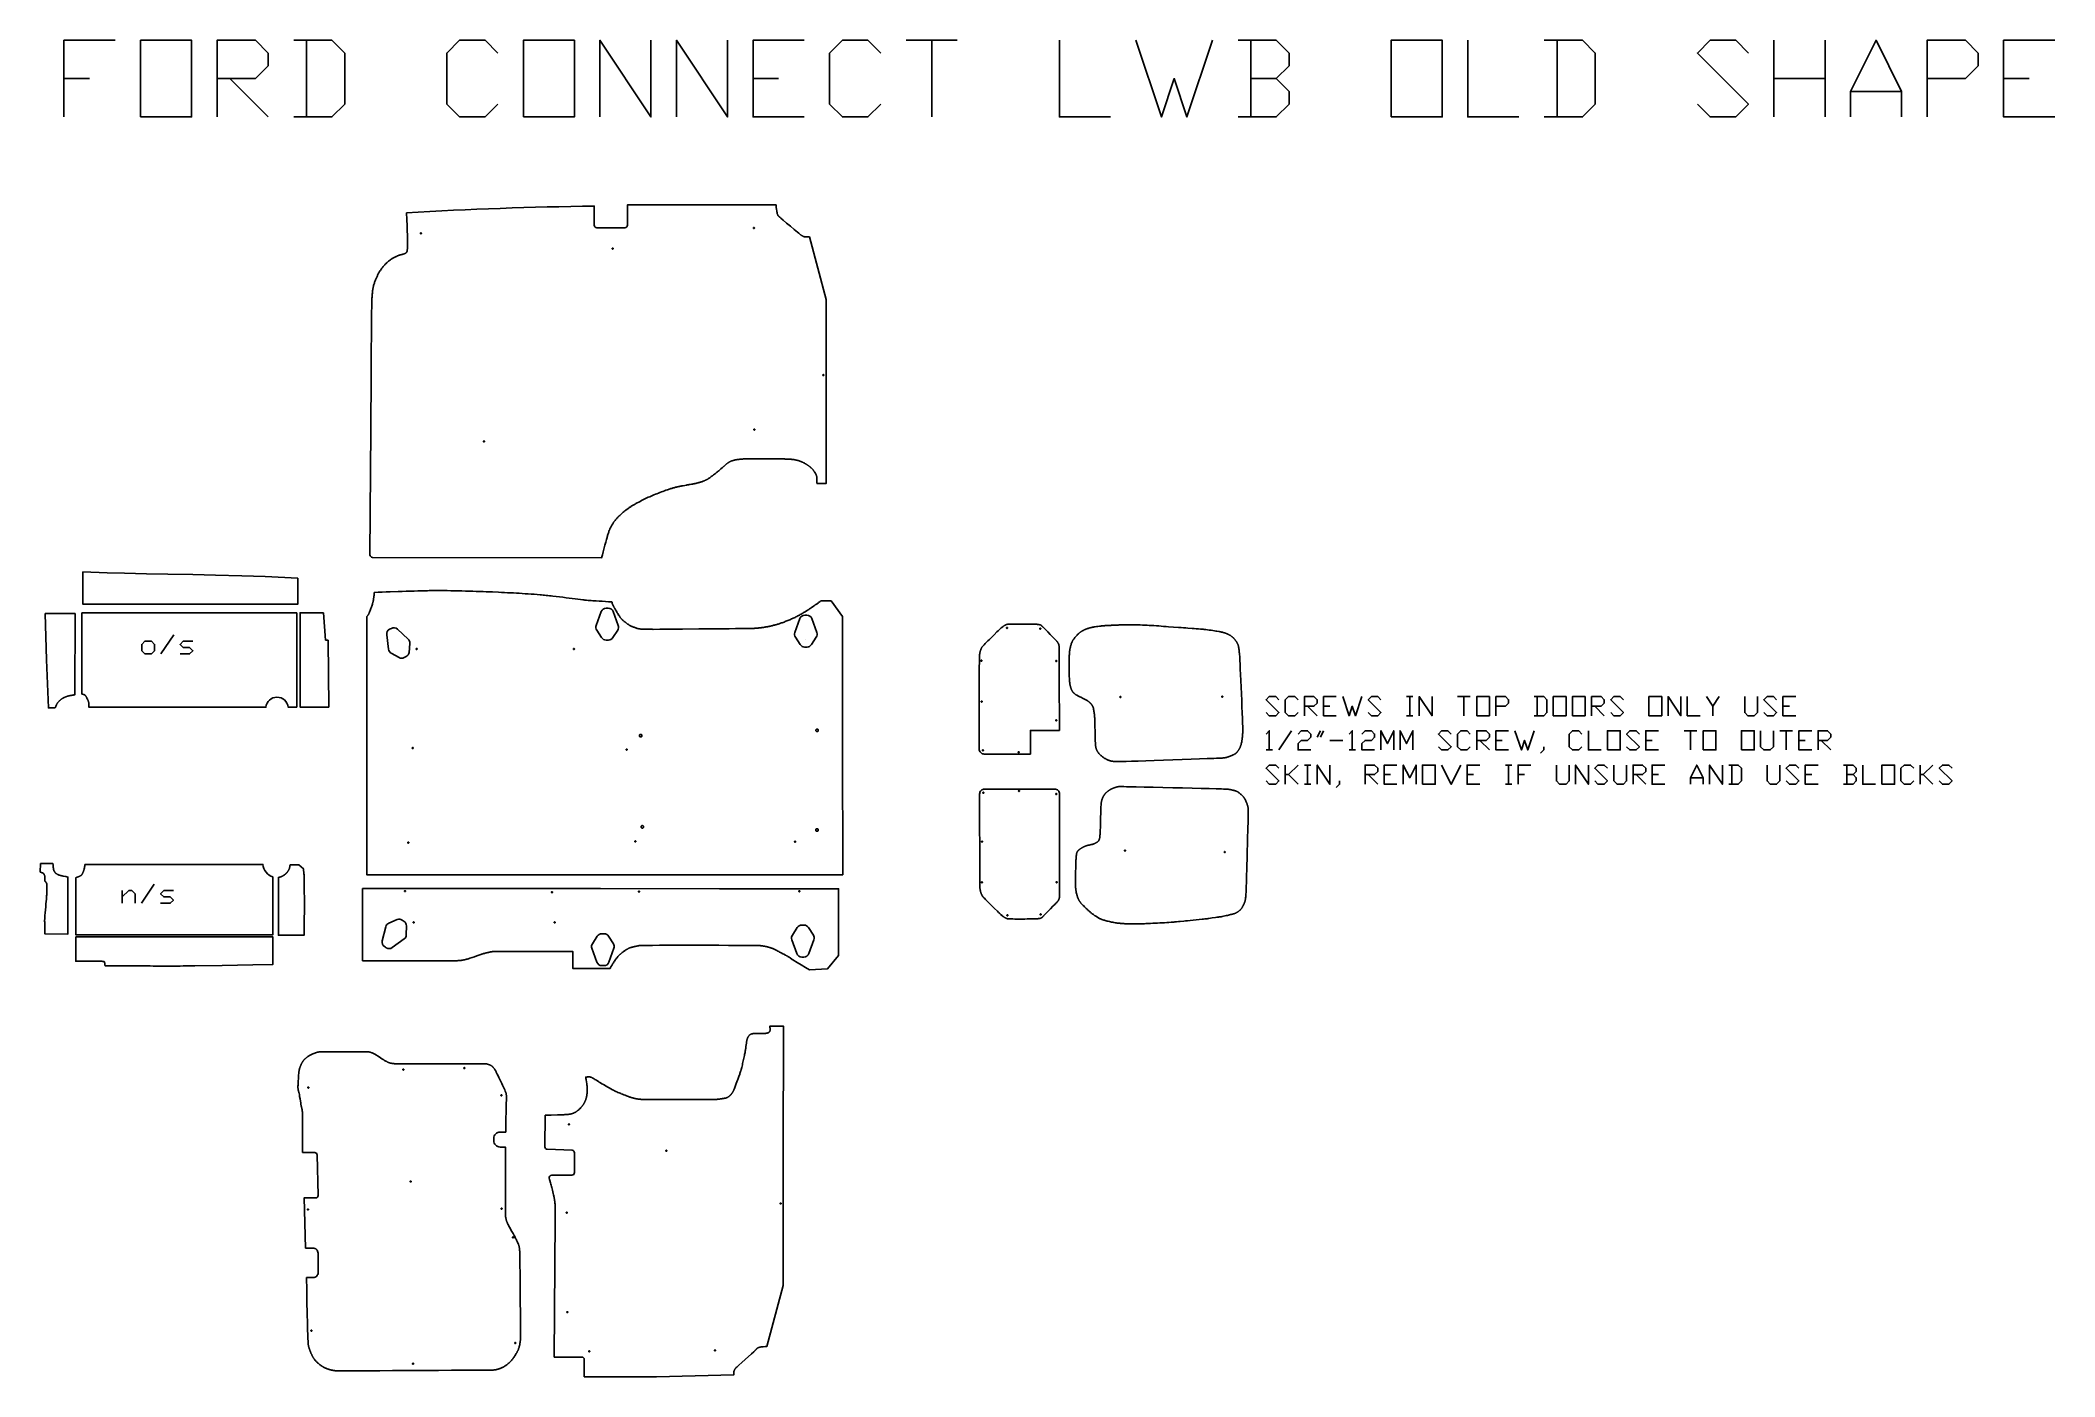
# Model space of a CAD drawing. Extents: x 1569 to 9588, y -6529 to -1210.
import ezdxf

# ---------------------------------------------------------------- set-up
doc = ezdxf.new("R2010")
doc.units = 0
doc.layers.add('Default_Layer', color=1, linetype='CONTINUOUS')

msp = doc.modelspace()

# ---------------------------------------------------------------- linework, layer by layer
at = {"layer": 'Default_Layer'}
for points in [[(1663, -1514.9), (1663, -1210.1), (1866.2, -1210.1)], [(2272.6, -1514.9), (2272.6, -1210.1), (2425, -1210.1), (2475.8, -1260.9), (2475.8, -1311.7), (2425, -1362.5), (2272.6, -1362.5)], [(2577.4, -1514.9), (2729.8, -1514.9), (2780.6, -1464.1), (2780.6, -1260.9), (2729.8, -1210.1), (2577.4, -1210.1)], [(2628.2, -1210.1), (2628.2, -1514.9)], [(3390.2, -1464.1), (3339.4, -1514.9), (3237.8, -1514.9), (3187, -1464.1), (3187, -1260.9), (3237.8, -1210.1), (3339.4, -1210.1), (3390.2, -1260.9)], [(3796.6, -1514.9), (3796.6, -1210.1), (3999.8, -1514.9), (3999.8, -1210.1)], [(4101.4, -1514.9), (4101.4, -1210.1), (4304.6, -1514.9), (4304.6, -1210.1)], [(4609.4, -1210.1), (4406.2, -1210.1), (4406.2, -1514.9), (4609.4, -1514.9)], [(4914.2, -1464.1), (4863.4, -1514.9), (4761.8, -1514.9), (4711, -1464.1), (4711, -1260.9), (4761.8, -1210.1), (4863.4, -1210.1), (4914.2, -1260.9)], [(5015.8, -1210.1), (5219, -1210.1)], [(5117.4, -1210.1), (5117.4, -1514.9)], [(5625.4, -1210.1), (5625.4, -1514.9), (5828.6, -1514.9)], [(5930.2, -1210.1), (6031.8, -1514.9), (6082.6, -1362.5), (6133.4, -1514.9), (6235, -1210.1)], [(6489, -1362.5), (6539.8, -1311.7), (6539.8, -1260.9), (6489, -1210.1), (6336.6, -1210.1)], [(6387.4, -1210.1), (6387.4, -1514.9)], [(7251, -1210.1), (7251, -1514.9), (7454.2, -1514.9)], [(7555.8, -1514.9), (7708.2, -1514.9), (7759, -1464.1), (7759, -1260.9), (7708.2, -1210.1), (7555.8, -1210.1)], [(7606.6, -1210.1), (7606.6, -1514.9)], [(8165.4, -1464.1), (8216.2, -1514.9), (8317.8, -1514.9), (8368.6, -1464.1), (8165.4, -1260.9), (8216.2, -1210.1), (8317.8, -1210.1), (8368.6, -1260.9)], [(8470.2, -1514.9), (8470.2, -1210.1)], [(8673.4, -1210.1), (8673.4, -1514.9)], [(8775, -1514.9), (8775, -1413.3), (8876.6, -1210.1), (8978.2, -1413.3), (8978.2, -1514.9)], [(9079.8, -1514.9), (9079.8, -1210.1), (9232.2, -1210.1), (9283, -1260.9), (9283, -1311.7), (9232.2, -1362.5), (9079.8, -1362.5)], [(9587.8, -1210.1), (9384.6, -1210.1), (9384.6, -1514.9), (9587.8, -1514.9)], [(1663, -1362.5), (1764.6, -1362.5)], [(2323.4, -1362.5), (2475.8, -1514.9)], [(4406.2, -1362.5), (4507.8, -1362.5)], [(6336.6, -1514.9), (6489, -1514.9), (6539.8, -1464.1), (6539.8, -1413.3), (6489, -1362.5), (6387.4, -1362.5)], [(8470.2, -1362.5), (8673.4, -1362.5)], [(9384.6, -1362.5), (9486.2, -1362.5)], [(8775, -1413.3), (8978.2, -1413.3)], [(2049, -3652.8), (2099.8, -3576.6)], [(2125.2, -3652.8), (2163.3, -3652.8), (2176, -3640.1), (2163.3, -3627.4), (2137.9, -3627.4), (2125.2, -3614.7), (2137.9, -3602), (2176, -3602)], [(6448.6, -3886), (6461.3, -3898.7), (6486.7, -3898.7), (6499.4, -3886), (6448.6, -3835.2), (6461.3, -3822.5), (6486.7, -3822.5), (6499.4, -3835.2)], [(6575.6, -3886), (6562.9, -3898.7), (6537.5, -3898.7), (6524.8, -3886), (6524.8, -3835.2), (6537.5, -3822.5), (6562.9, -3822.5), (6575.6, -3835.2)], [(6601, -3898.7), (6601, -3822.5), (6639.1, -3822.5), (6651.8, -3835.2), (6651.8, -3847.9), (6639.1, -3860.6), (6601, -3860.6)], [(6728, -3898.7), (6677.2, -3898.7), (6677.2, -3822.5), (6728, -3822.5)], [(6753.4, -3822.5), (6778.8, -3898.7), (6791.5, -3860.6), (6804.2, -3898.7), (6829.6, -3822.5)], [(6855, -3886), (6867.7, -3898.7), (6893.1, -3898.7), (6905.8, -3886), (6855, -3835.2), (6867.7, -3822.5), (6893.1, -3822.5), (6905.8, -3835.2)], [(7007.4, -3822.5), (7032.8, -3822.5)], [(7020.1, -3822.5), (7020.1, -3898.7)], [(7058.2, -3898.7), (7058.2, -3822.5), (7109, -3898.7), (7109, -3822.5)], [(7210.6, -3822.5), (7261.4, -3822.5)], [(7236, -3822.5), (7236, -3898.7)], [(7363, -3898.7), (7363, -3822.5), (7401.1, -3822.5), (7413.8, -3835.2), (7413.8, -3847.9), (7401.1, -3860.6), (7363, -3860.6)], [(7515.4, -3898.7), (7553.5, -3898.7), (7566.2, -3886), (7566.2, -3835.2), (7553.5, -3822.5), (7515.4, -3822.5)], [(7528.1, -3822.5), (7528.1, -3898.7)], [(7744, -3898.7), (7744, -3822.5), (7782.1, -3822.5), (7794.8, -3835.2), (7794.8, -3847.9), (7782.1, -3860.6), (7744, -3860.6)], [(7820.2, -3886), (7832.9, -3898.7), (7858.3, -3898.7), (7871, -3886), (7820.2, -3835.2), (7832.9, -3822.5), (7858.3, -3822.5), (7871, -3835.2)], [(8048.8, -3898.7), (8048.8, -3822.5), (8099.6, -3898.7), (8099.6, -3822.5)], [(8125, -3822.5), (8125, -3898.7), (8175.8, -3898.7)], [(8201.2, -3822.5), (8226.6, -3860.6), (8226.6, -3898.7)], [(8226.6, -3860.6), (8252, -3822.5)], [(8353.6, -3822.5), (8353.6, -3886), (8366.3, -3898.7), (8391.7, -3898.7), (8404.4, -3886), (8404.4, -3822.5)], [(8429.8, -3886), (8442.5, -3898.7), (8467.9, -3898.7), (8480.6, -3886), (8429.8, -3835.2), (8442.5, -3822.5), (8467.9, -3822.5), (8480.6, -3835.2)], [(8556.8, -3898.7), (8506, -3898.7), (8506, -3822.5), (8556.8, -3822.5)], [(6613.7, -3860.6), (6651.8, -3898.7)], [(6677.2, -3860.6), (6702.6, -3860.6)], [(7007.4, -3898.7), (7032.8, -3898.7)], [(7756.7, -3860.6), (7794.8, -3898.7)], [(8506, -3860.6), (8531.4, -3860.6)], [(6448.6, -3971.3), (6461.3, -3958.6), (6461.3, -4034.8)], [(6499.4, -4034.8), (6550.2, -3958.6)], [(6575.6, -3971.3), (6588.3, -3958.6), (6613.7, -3958.6), (6626.4, -3971.3), (6626.4, -3984), (6613.7, -3996.7), (6588.3, -3996.7), (6575.6, -4009.4), (6575.6, -4034.8), (6626.4, -4034.8)], [(6651.8, -3984), (6664.5, -3958.6)], [(6677.2, -3958.6), (6664.5, -3984)], [(6702.6, -3996.7), (6753.4, -3996.7)], [(6778.8, -3971.3), (6791.5, -3958.6), (6791.5, -4034.8)], [(6829.6, -3971.3), (6842.3, -3958.6), (6867.7, -3958.6), (6880.4, -3971.3), (6880.4, -3984), (6867.7, -3996.7), (6842.3, -3996.7), (6829.6, -4009.4), (6829.6, -4034.8), (6880.4, -4034.8)], [(6905.8, -4034.8), (6905.8, -3958.6), (6931.2, -4009.4), (6956.6, -3958.6), (6956.6, -4034.8)], [(6982, -4034.8), (6982, -3958.6), (7007.4, -4009.4), (7032.8, -3958.6), (7032.8, -4034.8)], [(7134.4, -4022.1), (7147.1, -4034.8), (7172.5, -4034.8), (7185.2, -4022.1), (7134.4, -3971.3), (7147.1, -3958.6), (7172.5, -3958.6), (7185.2, -3971.3)], [(7261.4, -4022.1), (7248.7, -4034.8), (7223.3, -4034.8), (7210.6, -4022.1), (7210.6, -3971.3), (7223.3, -3958.6), (7248.7, -3958.6), (7261.4, -3971.3)], [(7286.8, -4034.8), (7286.8, -3958.6), (7324.9, -3958.6), (7337.6, -3971.3), (7337.6, -3984), (7324.9, -3996.7), (7286.8, -3996.7)], [(7299.5, -3996.7), (7337.6, -4034.8)], [(7413.8, -4034.8), (7363, -4034.8), (7363, -3958.6), (7413.8, -3958.6)], [(7363, -3996.7), (7388.4, -3996.7)], [(7439.2, -3958.6), (7464.6, -4034.8), (7477.3, -3996.7), (7490, -4034.8), (7515.4, -3958.6)], [(7705.9, -4022.1), (7693.2, -4034.8), (7667.8, -4034.8), (7655.1, -4022.1), (7655.1, -3971.3), (7667.8, -3958.6), (7693.2, -3958.6), (7705.9, -3971.3)], [(7731.3, -3958.6), (7731.3, -4034.8), (7782.1, -4034.8)], [(7883.7, -4022.1), (7896.4, -4034.8), (7921.8, -4034.8), (7934.5, -4022.1), (7883.7, -3971.3), (7896.4, -3958.6), (7921.8, -3958.6), (7934.5, -3971.3)], [(8010.7, -4034.8), (7959.9, -4034.8), (7959.9, -3958.6), (8010.7, -3958.6)], [(7959.9, -3996.7), (7985.3, -3996.7)], [(8112.3, -3958.6), (8163.1, -3958.6)], [(8137.7, -3958.6), (8137.7, -4034.8)], [(8417.1, -3958.6), (8417.1, -4022.1), (8429.8, -4034.8), (8455.2, -4034.8), (8467.9, -4022.1), (8467.9, -3958.6)], [(8493.3, -3958.6), (8544.1, -3958.6)], [(8518.7, -3958.6), (8518.7, -4034.8)], [(8620.3, -4034.8), (8569.5, -4034.8), (8569.5, -3958.6), (8620.3, -3958.6)], [(8569.5, -3996.7), (8594.9, -3996.7)], [(8645.7, -4034.8), (8645.7, -3958.6), (8683.8, -3958.6), (8696.5, -3971.3), (8696.5, -3984), (8683.8, -3996.7), (8645.7, -3996.7)], [(8658.4, -3996.7), (8696.5, -4034.8)], [(6448.6, -4034.8), (6474, -4034.8)], [(6778.8, -4034.8), (6804.2, -4034.8)], [(7553.5, -4022.1), (7553.5, -4034.8), (7540.8, -4047.5)], [(6448.6, -4158.2), (6461.3, -4170.9), (6486.7, -4170.9), (6499.4, -4158.2), (6448.6, -4107.4), (6461.3, -4094.7), (6486.7, -4094.7), (6499.4, -4107.4)], [(6524.8, -4170.9), (6524.8, -4094.7)], [(6575.6, -4094.7), (6537.5, -4132.8), (6524.8, -4132.8)], [(6537.5, -4132.8), (6575.6, -4170.9)], [(6601, -4094.7), (6626.4, -4094.7)], [(6613.7, -4094.7), (6613.7, -4170.9)], [(6651.8, -4170.9), (6651.8, -4094.7), (6702.6, -4170.9), (6702.6, -4094.7)], [(6740.7, -4158.2), (6740.7, -4170.9), (6728, -4183.6)], [(6842.3, -4170.9), (6842.3, -4094.7), (6880.4, -4094.7), (6893.1, -4107.4), (6893.1, -4120.1), (6880.4, -4132.8), (6842.3, -4132.8)], [(6855, -4132.8), (6893.1, -4170.9)], [(6969.3, -4170.9), (6918.5, -4170.9), (6918.5, -4094.7), (6969.3, -4094.7)], [(6918.5, -4132.8), (6943.9, -4132.8)], [(6994.7, -4170.9), (6994.7, -4094.7), (7020.1, -4145.5), (7045.5, -4094.7), (7045.5, -4170.9)], [(7147.1, -4094.7), (7185.2, -4170.9), (7223.3, -4094.7)], [(7299.5, -4170.9), (7248.7, -4170.9), (7248.7, -4094.7), (7299.5, -4094.7)], [(7248.7, -4132.8), (7274.1, -4132.8)], [(7401.1, -4094.7), (7426.5, -4094.7)], [(7413.8, -4094.7), (7413.8, -4170.9)], [(7451.9, -4170.9), (7451.9, -4094.7), (7502.7, -4094.7)], [(7451.9, -4132.8), (7477.3, -4132.8)], [(7604.3, -4094.7), (7604.3, -4158.2), (7617, -4170.9), (7642.4, -4170.9), (7655.1, -4158.2), (7655.1, -4094.7)], [(7680.5, -4170.9), (7680.5, -4094.7), (7731.3, -4170.9), (7731.3, -4094.7)], [(7756.7, -4158.2), (7769.4, -4170.9), (7794.8, -4170.9), (7807.5, -4158.2), (7756.7, -4107.4), (7769.4, -4094.7), (7794.8, -4094.7), (7807.5, -4107.4)], [(7832.9, -4094.7), (7832.9, -4158.2), (7845.6, -4170.9), (7871, -4170.9), (7883.7, -4158.2), (7883.7, -4094.7)], [(7909.1, -4170.9), (7909.1, -4094.7), (7947.2, -4094.7), (7959.9, -4107.4), (7959.9, -4120.1), (7947.2, -4132.8), (7909.1, -4132.8)], [(7921.8, -4132.8), (7959.9, -4170.9)], [(8036.1, -4094.7), (7985.3, -4094.7), (7985.3, -4170.9), (8036.1, -4170.9)], [(7985.3, -4132.8), (8010.7, -4132.8)], [(8137.7, -4170.9), (8137.7, -4145.5), (8163.1, -4094.7), (8188.5, -4145.5), (8188.5, -4170.9)], [(8137.7, -4145.5), (8188.5, -4145.5)], [(8213.9, -4170.9), (8213.9, -4094.7), (8264.7, -4170.9), (8264.7, -4094.7)], [(8290.1, -4170.9), (8328.2, -4170.9), (8340.9, -4158.2), (8340.9, -4107.4), (8328.2, -4094.7), (8290.1, -4094.7)], [(8302.8, -4094.7), (8302.8, -4170.9)], [(8442.5, -4094.7), (8442.5, -4158.2), (8455.2, -4170.9), (8480.6, -4170.9), (8493.3, -4158.2), (8493.3, -4094.7)], [(8518.7, -4158.2), (8531.4, -4170.9), (8556.8, -4170.9), (8569.5, -4158.2), (8518.7, -4107.4), (8531.4, -4094.7), (8556.8, -4094.7), (8569.5, -4107.4)], [(8645.7, -4170.9), (8594.9, -4170.9), (8594.9, -4094.7), (8645.7, -4094.7)], [(8594.9, -4132.8), (8620.3, -4132.8)], [(8785.4, -4132.8), (8798.1, -4120.1), (8798.1, -4107.4), (8785.4, -4094.7), (8747.3, -4094.7)], [(8747.3, -4170.9), (8785.4, -4170.9), (8798.1, -4158.2), (8798.1, -4145.5), (8785.4, -4132.8), (8760, -4132.8)], [(8760, -4094.7), (8760, -4170.9)], [(8823.5, -4094.7), (8823.5, -4170.9), (8874.3, -4170.9)], [(9026.7, -4158.2), (9014, -4170.9), (8988.6, -4170.9), (8975.9, -4158.2), (8975.9, -4107.4), (8988.6, -4094.7), (9014, -4094.7), (9026.7, -4107.4)], [(9052.1, -4170.9), (9052.1, -4094.7)], [(9102.9, -4094.7), (9064.8, -4132.8), (9052.1, -4132.8)], [(9064.8, -4132.8), (9102.9, -4170.9)], [(9128.3, -4158.2), (9141, -4170.9), (9166.4, -4170.9), (9179.1, -4158.2), (9128.3, -4107.4), (9141, -4094.7), (9166.4, -4094.7), (9179.1, -4107.4)], [(6601, -4170.9), (6626.4, -4170.9)], [(7401.1, -4170.9), (7426.5, -4170.9)], [(1971.4, -4645), (2022.2, -4568.8)], [(1895.2, -4645), (1895.2, -4594.2)], [(1895.2, -4619.6), (1920.6, -4594.2), (1933.3, -4594.2), (1946, -4606.9), (1946, -4645)], [(2047.6, -4645), (2085.7, -4645), (2098.4, -4632.3), (2085.7, -4619.6), (2060.3, -4619.6), (2047.6, -4606.9), (2060.3, -4594.2), (2098.4, -4594.2)]]:
    msp.add_lwpolyline(points, dxfattribs=at)
for points in [[(1967.8, -1514.9), (1967.8, -1210.1), (2171, -1210.1), (2171, -1514.9), (1967.8, -1514.9)], [(3491.8, -1514.9), (3491.8, -1210.1), (3695, -1210.1), (3695, -1514.9), (3491.8, -1514.9)], [(6946.2, -1514.9), (6946.2, -1210.1), (7149.4, -1210.1), (7149.4, -1514.9), (6946.2, -1514.9)], [(3081.7, -1979), (3081.7, -1978.7), (3081.8, -1978.5), (3081.8, -1978.4), (3081.9, -1978.2), (3082, -1978), (3082.1, -1977.8), (3082.2, -1977.7), (3082.3, -1977.5), (3082.5, -1977.4), (3082.6, -1977.3), (3082.8, -1977.2), (3082.9, -1977.1), (3083.1, -1977), (3083.3, -1977), (3083.5, -1977), (3083.7, -1977), (3083.9, -1977), (3084.1, -1977), (3084.3, -1977), (3084.5, -1977.1), (3084.7, -1977.2), (3084.8, -1977.3), (3085, -1977.4), (3085.1, -1977.5), (3085.3, -1977.7), (3085.4, -1977.8), (3085.5, -1978), (3085.6, -1978.2), (3085.6, -1978.4), (3085.7, -1978.5), (3085.7, -1978.7), (3085.7, -1979), (3085.7, -1979.2), (3085.7, -1979.4), (3085.6, -1979.5), (3085.6, -1979.7), (3085.5, -1979.9), (3085.4, -1980.1), (3085.3, -1980.2), (3085.1, -1980.4), (3085, -1980.5), (3084.8, -1980.6), (3084.7, -1980.7), (3084.5, -1980.8), (3084.3, -1980.9), (3084.1, -1980.9), (3083.9, -1980.9), (3083.7, -1981), (3083.5, -1980.9), (3083.3, -1980.9), (3083.1, -1980.9), (3082.9, -1980.8), (3082.8, -1980.7), (3082.6, -1980.6), (3082.5, -1980.5), (3082.3, -1980.4), (3082.2, -1980.2), (3082.1, -1980.1), (3082, -1979.9), (3081.9, -1979.7), (3081.8, -1979.5), (3081.8, -1979.4), (3081.7, -1979.2), (3081.7, -1979)], [(4407.4, -1956.9), (4407.4, -1956.7), (4407.4, -1956.5), (4407.4, -1956.3), (4407.5, -1956.1), (4407.6, -1956), (4407.7, -1955.8), (4407.8, -1955.7), (4407.9, -1955.5), (4408.1, -1955.4), (4408.2, -1955.3), (4408.4, -1955.2), (4408.6, -1955.1), (4408.8, -1955), (4408.9, -1955), (4409.1, -1954.9), (4409.4, -1954.9), (4409.6, -1954.9), (4409.8, -1955), (4409.9, -1955), (4410.1, -1955.1), (4410.3, -1955.2), (4410.5, -1955.3), (4410.6, -1955.4), (4410.8, -1955.5), (4410.9, -1955.7), (4411, -1955.8), (4411.1, -1956), (4411.2, -1956.1), (4411.3, -1956.3), (4411.3, -1956.5), (4411.3, -1956.7), (4411.4, -1956.9), (4411.3, -1957.1), (4411.3, -1957.3), (4411.3, -1957.5), (4411.2, -1957.7), (4411.1, -1957.9), (4411, -1958), (4410.9, -1958.2), (4410.8, -1958.3), (4410.6, -1958.5), (4410.5, -1958.6), (4410.3, -1958.7), (4410.1, -1958.8), (4409.9, -1958.8), (4409.8, -1958.9), (4409.6, -1958.9), (4409.4, -1958.9), (4409.1, -1958.9), (4408.9, -1958.9), (4408.8, -1958.8), (4408.6, -1958.8), (4408.4, -1958.7), (4408.2, -1958.6), (4408.1, -1958.5), (4407.9, -1958.3), (4407.8, -1958.2), (4407.7, -1958), (4407.6, -1957.9), (4407.5, -1957.7), (4407.4, -1957.5), (4407.4, -1957.3), (4407.4, -1957.1), (4407.4, -1956.9)], [(3844.9, -2038.9), (3844.9, -2038.7), (3845, -2038.5), (3845, -2038.3), (3845.1, -2038.2), (3845.2, -2038), (3845.3, -2037.8), (3845.4, -2037.7), (3845.5, -2037.5), (3845.6, -2037.4), (3845.8, -2037.3), (3846, -2037.2), (3846.1, -2037.1), (3846.3, -2037), (3846.5, -2037), (3846.7, -2036.9), (3846.9, -2036.9), (3847.1, -2036.9), (3847.3, -2037), (3847.5, -2037), (3847.7, -2037.1), (3847.9, -2037.2), (3848, -2037.3), (3848.2, -2037.4), (3848.3, -2037.5), (3848.5, -2037.7), (3848.6, -2037.8), (3848.7, -2038), (3848.8, -2038.2), (3848.8, -2038.3), (3848.9, -2038.5), (3848.9, -2038.7), (3848.9, -2038.9), (3848.9, -2039.1), (3848.9, -2039.3), (3848.8, -2039.5), (3848.8, -2039.7), (3848.7, -2039.9), (3848.6, -2040.1), (3848.5, -2040.2), (3848.3, -2040.3), (3848.2, -2040.5), (3848, -2040.6), (3847.9, -2040.7), (3847.7, -2040.8), (3847.5, -2040.8), (3847.3, -2040.9), (3847.1, -2040.9), (3846.9, -2040.9), (3846.7, -2040.9), (3846.5, -2040.9), (3846.3, -2040.8), (3846.1, -2040.8), (3846, -2040.7), (3845.8, -2040.6), (3845.6, -2040.5), (3845.5, -2040.3), (3845.4, -2040.2), (3845.3, -2040.1), (3845.2, -2039.9), (3845.1, -2039.7), (3845, -2039.5), (3845, -2039.3), (3844.9, -2039.1), (3844.9, -2038.9)], [(4684, -2542.7), (4684, -2542.5), (4684.1, -2542.3), (4684.1, -2542.1), (4684.2, -2541.9), (4684.3, -2541.7), (4684.4, -2541.6), (4684.5, -2541.4), (4684.6, -2541.3), (4684.7, -2541.1), (4684.9, -2541), (4685.1, -2540.9), (4685.2, -2540.8), (4685.4, -2540.8), (4685.6, -2540.7), (4685.8, -2540.7), (4686, -2540.7), (4686.2, -2540.7), (4686.4, -2540.7), (4686.6, -2540.8), (4686.8, -2540.8), (4687, -2540.9), (4687.1, -2541), (4687.3, -2541.1), (4687.4, -2541.3), (4687.6, -2541.4), (4687.7, -2541.6), (4687.8, -2541.7), (4687.9, -2541.9), (4687.9, -2542.1), (4688, -2542.3), (4688, -2542.5), (4688, -2542.7), (4688, -2542.9), (4688, -2543.1), (4687.9, -2543.3), (4687.9, -2543.5), (4687.8, -2543.6), (4687.7, -2543.8), (4687.6, -2544), (4687.4, -2544.1), (4687.3, -2544.2), (4687.1, -2544.3), (4687, -2544.4), (4686.8, -2544.5), (4686.6, -2544.6), (4686.4, -2544.6), (4686.2, -2544.7), (4686, -2544.7), (4685.8, -2544.7), (4685.6, -2544.6), (4685.4, -2544.6), (4685.2, -2544.5), (4685.1, -2544.4), (4684.9, -2544.3), (4684.7, -2544.2), (4684.6, -2544.1), (4684.5, -2544), (4684.4, -2543.8), (4684.3, -2543.6), (4684.2, -2543.5), (4684.1, -2543.3), (4684.1, -2543.1), (4684, -2542.9), (4684, -2542.7)], [(3332.8, -2807), (3332.8, -2806.8), (3332.9, -2806.6), (3332.9, -2806.4), (3333, -2806.2), (3333.1, -2806), (3333.2, -2805.9), (3333.3, -2805.7), (3333.4, -2805.6), (3333.6, -2805.4), (3333.7, -2805.3), (3333.9, -2805.2), (3334.1, -2805.1), (3334.2, -2805.1), (3334.4, -2805), (3334.6, -2805), (3334.8, -2805), (3335, -2805), (3335.2, -2805), (3335.4, -2805.1), (3335.6, -2805.1), (3335.8, -2805.2), (3336, -2805.3), (3336.1, -2805.4), (3336.2, -2805.6), (3336.4, -2805.7), (3336.5, -2805.9), (3336.6, -2806), (3336.7, -2806.2), (3336.7, -2806.4), (3336.8, -2806.6), (3336.8, -2806.8), (3336.8, -2807), (3336.8, -2807.2), (3336.8, -2807.4), (3336.7, -2807.6), (3336.7, -2807.8), (3336.6, -2807.9), (3336.5, -2808.1), (3336.4, -2808.2), (3336.2, -2808.4), (3336.1, -2808.5), (3336, -2808.6), (3335.8, -2808.7), (3335.6, -2808.8), (3335.4, -2808.9), (3335.2, -2808.9), (3335, -2809), (3334.8, -2809), (3334.6, -2809), (3334.4, -2808.9), (3334.2, -2808.9), (3334.1, -2808.8), (3333.9, -2808.7), (3333.7, -2808.6), (3333.6, -2808.5), (3333.4, -2808.4), (3333.3, -2808.2), (3333.2, -2808.1), (3333.1, -2807.9), (3333, -2807.8), (3332.9, -2807.6), (3332.9, -2807.4), (3332.8, -2807.2), (3332.8, -2807)], [(4409.2, -2759.7), (4409.2, -2759.4), (4409.2, -2759.2), (4409.3, -2759.1), (4409.3, -2758.9), (4409.4, -2758.7), (4409.5, -2758.5), (4409.6, -2758.4), (4409.8, -2758.2), (4409.9, -2758.1), (4410, -2758), (4410.2, -2757.9), (4410.4, -2757.8), (4410.6, -2757.7), (4410.8, -2757.7), (4411, -2757.7), (4411.2, -2757.7), (4411.4, -2757.7), (4411.6, -2757.7), (4411.8, -2757.7), (4411.9, -2757.8), (4412.1, -2757.9), (4412.3, -2758), (4412.4, -2758.1), (4412.6, -2758.2), (4412.7, -2758.4), (4412.8, -2758.5), (4412.9, -2758.7), (4413, -2758.9), (4413.1, -2759.1), (4413.1, -2759.2), (4413.2, -2759.4), (4413.2, -2759.7), (4413.2, -2759.9), (4413.1, -2760.1), (4413.1, -2760.2), (4413, -2760.4), (4412.9, -2760.6), (4412.8, -2760.8), (4412.7, -2760.9), (4412.6, -2761.1), (4412.4, -2761.2), (4412.3, -2761.3), (4412.1, -2761.4), (4411.9, -2761.5), (4411.8, -2761.6), (4411.6, -2761.6), (4411.4, -2761.6), (4411.2, -2761.7), (4411, -2761.6), (4410.8, -2761.6), (4410.6, -2761.6), (4410.4, -2761.5), (4410.2, -2761.4), (4410, -2761.3), (4409.9, -2761.2), (4409.8, -2761.1), (4409.6, -2760.9), (4409.5, -2760.8), (4409.4, -2760.6), (4409.3, -2760.4), (4409.3, -2760.2), (4409.2, -2760.1), (4409.2, -2759.9), (4409.2, -2759.7)], [(1738.5, -3326.2), (1834.3, -3330.1), (1904.3, -3331.7), (1990.9, -3333.7), (2075.9, -3335.5), (2175.3, -3336.6), (2265.9, -3338.5), (2370.4, -3341.3), (2463.5, -3344.6), (2593.5, -3351.1), (2593.5, -3455.1), (1738.5, -3455.1), (1738.5, -3326.2)], [(4763.2, -4531.4), (2868.1, -4531.4), (2868.1, -3505.3), (2869.1, -3503.9), (2870.1, -3502.4), (2872.1, -3499.5), (2873.1, -3498.1), (2874.1, -3496.6), (2874.6, -3495.9), (2875, -3495.1), (2875.4, -3494.3), (2875.9, -3493.6), (2876.3, -3492.7), (2876.8, -3491.6), (2877.3, -3490.4), (2877.9, -3489.1), (2879.2, -3486.1), (2880.6, -3482.7), (2882, -3479.1), (2883.4, -3475.5), (2884.7, -3472), (2885.9, -3468.6), (2887, -3465.3), (2888.2, -3461.8), (2889.3, -3458.2), (2890.5, -3454.4), (2891.1, -3452.4), (2891.6, -3450.5), (2892.2, -3448.5), (2892.7, -3446.6), (2893.2, -3444.6), (2893.6, -3442.7), (2894.1, -3440.7), (2894.5, -3438.8), (2894.9, -3436.9), (2895.2, -3435), (2895.5, -3433.1), (2895.8, -3431.1), (2896.1, -3429.2), (2896.3, -3427.2), (2896.8, -3423.2), (2897.2, -3419.3), (2897.6, -3415.3), (2898, -3411.4), (2898.3, -3409.4), (2898.5, -3407.4), (2914.1, -3407), (2929.7, -3406.5), (2945.5, -3405.9), (2961.4, -3405.4), (2993.3, -3404.2), (3009.2, -3403.7), (3025.1, -3403.1), (3040.8, -3402.6), (3056.5, -3402.1), (3071.9, -3401.7), (3087.2, -3401.3), (3094.8, -3401.1), (3102.3, -3400.9), (3109.7, -3400.8), (3117, -3400.7), (3124.3, -3400.6), (3131.5, -3400.5), (3138.6, -3400.5), (3145.6, -3400.4), (3152.6, -3400.4), (3159.7, -3400.5), (3166.8, -3400.5), (3174, -3400.5), (3188.4, -3400.7), (3203, -3400.9), (3217.6, -3401.1), (3232.3, -3401.4), (3246.9, -3401.8), (3261.4, -3402.2), (3275.8, -3402.6), (3290, -3403), (3304, -3403.5), (3317.7, -3404), (3331.1, -3404.5), (3344.1, -3405), (3356.7, -3405.5), (3368.7, -3406), (3392.5, -3407), (3404.3, -3407.5), (3416.2, -3408.1), (3428.1, -3408.7), (3440, -3409.3), (3451.9, -3409.9), (3463.8, -3410.5), (3475.6, -3411.2), (3487.5, -3412), (3499.3, -3412.7), (3511.1, -3413.5), (3522.9, -3414.4), (3534.6, -3415.3), (3546.3, -3416.2), (3558, -3417.2), (3563.9, -3417.7), (3569.9, -3418.3), (3576.1, -3418.9), (3582.4, -3419.6), (3588.8, -3420.2), (3595.3, -3420.9), (3601.8, -3421.7), (3608.4, -3422.4), (3621.8, -3424), (3635.2, -3425.6), (3648.4, -3427.2), (3661.5, -3428.8), (3686.5, -3431.9), (3698.2, -3433.4), (3709.2, -3434.8), (3719.3, -3436), (3728.5, -3437), (3732.7, -3437.5), (3736.6, -3437.9), (3740.2, -3438.3), (3743.5, -3438.6), (3749.7, -3439.2), (3755.9, -3439.7), (3762.2, -3440.2), (3768.4, -3440.6), (3774.7, -3441.1), (3780.9, -3441.5), (3793.4, -3442.3), (3805.9, -3443), (3818.4, -3443.8), (3830.9, -3444.6), (3837.1, -3445), (3843.4, -3445.4), (3844.7, -3448.3), (3845.9, -3451.2), (3848.5, -3457.1), (3849.8, -3460), (3851.1, -3462.9), (3851.8, -3464.3), (3852.5, -3465.8), (3853.2, -3467.2), (3853.9, -3468.6), (3854.8, -3470.2), (3855.9, -3472.2), (3857.2, -3474.5), (3858.7, -3477.1), (3862, -3482.8), (3863.8, -3485.8), (3865.6, -3488.8), (3867.4, -3491.8), (3869.2, -3494.8), (3870.9, -3497.6), (3872.6, -3500.2), (3874.1, -3502.6), (3875.4, -3504.7), (3876.6, -3506.4), (3877.1, -3507.1), (3877.6, -3507.7), (3878.4, -3508.7), (3879.3, -3509.8), (3880.2, -3510.8), (3881.1, -3511.8), (3882.1, -3512.8), (3883, -3513.8), (3884, -3514.8), (3884.9, -3515.7), (3885.9, -3516.6), (3886.9, -3517.6), (3888.9, -3519.4), (3891, -3521.2), (3893.1, -3523), (3895.3, -3524.8), (3897.9, -3526.9), (3899.2, -3527.9), (3900.6, -3529), (3902.1, -3530.1), (3903.6, -3531.2), (3905.1, -3532.3), (3906.6, -3533.4), (3908.2, -3534.5), (3909.8, -3535.5), (3911.4, -3536.5), (3913, -3537.5), (3914.5, -3538.4), (3916.1, -3539.2), (3917.8, -3540.1), (3919.6, -3541), (3921.5, -3541.9), (3923.5, -3542.8), (3925.7, -3543.8), (3928, -3544.7), (3930.3, -3545.6), (3932.7, -3546.6), (3935.1, -3547.5), (3937.6, -3548.4), (3940.1, -3549.2), (3942.7, -3550), (3945.2, -3550.7), (3946.4, -3551.1), (3947.7, -3551.4), (3948.9, -3551.7), (3950.1, -3552), (3951.3, -3552.3), (3952.5, -3552.5), (3953.7, -3552.7), (3955, -3552.9), (3956.4, -3553.1), (3957.8, -3553.3), (3959.3, -3553.4), (3960.8, -3553.6), (3962.4, -3553.7), (3964, -3553.8), (3967.4, -3554), (3970.9, -3554.1), (3974.5, -3554.2), (3978.3, -3554.2), (3982.1, -3554.3), (3985.9, -3554.3), (3993.6, -3554.4), (3997.5, -3554.4), (4001.2, -3554.5), (4004.9, -3554.5), (4008.5, -3554.7), (4034.9, -3554.4), (4063.5, -3554.2), (4125.4, -3553.6), (4190, -3553.1), (4253.3, -3552.6), (4311.1, -3552.1), (4336.6, -3551.9), (4359.2, -3551.6), (4378.4, -3551.4), (4393.6, -3551.2), (4399.6, -3551), (4404.4, -3550.9), (4408, -3550.8), (4409.3, -3550.8), (4410.2, -3550.7), (4413.4, -3550.5), (4416.5, -3550.3), (4419.7, -3550), (4422.8, -3549.7), (4426, -3549.4), (4429.1, -3549.1), (4432.2, -3548.8), (4435.4, -3548.4), (4438.5, -3548), (4441.6, -3547.6), (4444.7, -3547.2), (4447.9, -3546.7), (4451, -3546.2), (4454.1, -3545.7), (4457.2, -3545.2), (4460.3, -3544.6), (4463.4, -3544.1), (4466.5, -3543.5), (4469.6, -3542.8), (4472.7, -3542.2), (4475.8, -3541.5), (4478.9, -3540.8), (4482, -3540.1), (4485, -3539.4), (4488.1, -3538.6), (4491.2, -3537.8), (4494.2, -3537), (4497.3, -3536.2), (4500.3, -3535.3), (4503.4, -3534.4), (4506.4, -3533.5), (4509.4, -3532.6), (4512.5, -3531.6), (4515.7, -3530.5), (4519.1, -3529.3), (4522.5, -3528.1), (4526.1, -3526.8), (4529.7, -3525.5), (4533.3, -3524.1), (4537.1, -3522.7), (4540.8, -3521.2), (4544.5, -3519.7), (4548.3, -3518.2), (4552, -3516.6), (4555.7, -3515), (4559.3, -3513.4), (4562.8, -3511.8), (4566.3, -3510.2), (4569.7, -3508.6), (4573.2, -3506.9), (4576.7, -3505.1), (4580.3, -3503.3), (4583.8, -3501.4), (4587.3, -3499.5), (4590.8, -3497.6), (4594.2, -3495.7), (4597.6, -3493.8), (4601, -3491.9), (4604.3, -3490), (4607.5, -3488.1), (4610.6, -3486.3), (4613.6, -3484.5), (4619.2, -3481), (4622, -3479.3), (4624.9, -3477.5), (4627.9, -3475.5), (4631, -3473.5), (4634.1, -3471.4), (4637.2, -3469.3), (4643.3, -3465.1), (4649.1, -3461.1), (4654, -3457.6), (4658.1, -3454.8), (4660.8, -3452.8), (4662.8, -3451.3), (4664.8, -3449.9), (4666.7, -3448.4), (4668.7, -3446.8), (4672.6, -3443.8), (4676.5, -3440.8), (4716.9, -3440.8), (4761.6, -3503.1), (4762.3, -4017.2), (4763.2, -4531.4)], [(1588.3, -3491.9), (1707.2, -3491.9), (1706.5, -3815.2), (1704.7, -3815.5), (1702.8, -3815.8), (1699.1, -3816.4), (1695.3, -3817), (1691.6, -3817.6), (1689.8, -3817.9), (1687.9, -3818.2), (1686.1, -3818.5), (1684.3, -3818.9), (1682.6, -3819.3), (1680.9, -3819.7), (1679.2, -3820.1), (1677.6, -3820.6), (1676, -3821.2), (1674.4, -3821.7), (1672.7, -3822.3), (1671.1, -3823), (1669.5, -3823.6), (1667.8, -3824.3), (1666.2, -3825), (1664.6, -3825.7), (1663.1, -3826.5), (1661.5, -3827.3), (1660, -3828), (1658.6, -3828.8), (1657.2, -3829.6), (1655.8, -3830.4), (1654.6, -3831.2), (1653.4, -3832.1), (1652.2, -3832.9), (1651, -3833.8), (1649.9, -3834.7), (1648.7, -3835.6), (1647.6, -3836.6), (1646.5, -3837.6), (1645.4, -3838.6), (1644.4, -3839.6), (1643.4, -3840.7), (1642.4, -3841.7), (1641.4, -3842.8), (1640.4, -3843.9), (1639.5, -3844.9), (1638.7, -3846), (1637.8, -3847.1), (1637, -3848.2), (1636.3, -3849.2), (1635.6, -3850.3), (1634.9, -3851.5), (1634.3, -3852.6), (1633.7, -3853.8), (1633.1, -3855), (1632.6, -3856.2), (1632, -3857.4), (1631, -3859.8), (1630, -3862.3), (1628.9, -3864.7), (1628.4, -3865.9), (1627.8, -3867.1), (1601.2, -3867.1), (1592.8, -3676.1), (1588.3, -3491.9)], [(2696.3, -3488.4), (2704.2, -3597.4), (2714.3, -3598.1), (2716.8, -3863.8), (2602.9, -3863.8), (2602.7, -3488.4), (2696.3, -3488.4)], [(2010.9, -3652.8), (1985.5, -3652.8), (1972.8, -3640.1), (1972.8, -3614.7), (1985.5, -3602), (2010.9, -3602), (2023.6, -3614.7), (2023.6, -3640.1), (2010.9, -3652.8)], [(4616.4, -3593.5), (4616.4, -3593.5), (4616.4, -3593.5), (4616.4, -3593.5), (4616.4, -3593.5)], [(5417.3, -3550.7), (5417.5, -3550.7), (5417.7, -3550.7), (5417.9, -3550.6), (5418.1, -3550.6), (5418.3, -3550.5), (5418.4, -3550.4), (5418.6, -3550.3), (5418.7, -3550.1), (5418.8, -3550), (5419, -3549.8), (5419.1, -3549.7), (5419.1, -3549.5), (5419.2, -3549.3), (5419.3, -3549.1), (5419.3, -3548.9), (5419.3, -3548.7), (5419.3, -3548.5), (5419.3, -3548.3), (5419.2, -3548.1), (5419.1, -3547.9), (5419.1, -3547.8), (5419, -3547.6), (5418.8, -3547.4), (5418.7, -3547.3), (5418.6, -3547.2), (5418.4, -3547), (5418.3, -3546.9), (5418.1, -3546.9), (5417.9, -3546.8), (5417.7, -3546.7), (5417.5, -3546.7), (5417.3, -3546.7), (5417.1, -3546.7), (5416.9, -3546.7), (5416.7, -3546.8), (5416.5, -3546.9), (5416.3, -3546.9), (5416.2, -3547), (5416, -3547.2), (5415.9, -3547.3), (5415.8, -3547.4), (5415.6, -3547.6), (5415.5, -3547.8), (5415.5, -3547.9), (5415.4, -3548.1), (5415.3, -3548.3), (5415.3, -3548.5), (5415.3, -3548.7), (5415.3, -3548.9), (5415.3, -3549.1), (5415.4, -3549.3), (5415.5, -3549.5), (5415.5, -3549.7), (5415.6, -3549.8), (5415.8, -3550), (5415.9, -3550.1), (5416, -3550.3), (5416.2, -3550.4), (5416.3, -3550.5), (5416.5, -3550.6), (5416.7, -3550.6), (5416.9, -3550.7), (5417.1, -3550.7), (5417.3, -3550.7)], [(5417.3, -3548.7), (5417.3, -3548.7), (5417.3, -3548.7), (5417.3, -3548.7), (5417.3, -3548.7)], [(5549.4, -3553.9), (5549.6, -3553.9), (5549.8, -3553.8), (5550, -3553.8), (5550.2, -3553.7), (5550.3, -3553.6), (5550.5, -3553.5), (5550.7, -3553.4), (5550.8, -3553.3), (5550.9, -3553.1), (5551, -3553), (5551.1, -3552.8), (5551.2, -3552.6), (5551.3, -3552.5), (5551.3, -3552.3), (5551.4, -3552.1), (5551.4, -3551.9), (5551.4, -3551.7), (5551.3, -3551.5), (5551.3, -3551.3), (5551.2, -3551.1), (5551.1, -3550.9), (5551, -3550.7), (5550.9, -3550.6), (5550.8, -3550.5), (5550.7, -3550.3), (5550.5, -3550.2), (5550.3, -3550.1), (5550.2, -3550), (5550, -3550), (5549.8, -3549.9), (5549.6, -3549.9), (5549.4, -3549.9), (5549.2, -3549.9), (5549, -3549.9), (5548.8, -3550), (5548.6, -3550), (5548.4, -3550.1), (5548.3, -3550.2), (5548.1, -3550.3), (5548, -3550.5), (5547.8, -3550.6), (5547.7, -3550.7), (5547.6, -3550.9), (5547.5, -3551.1), (5547.5, -3551.3), (5547.4, -3551.5), (5547.4, -3551.7), (5547.4, -3551.9), (5547.4, -3552.1), (5547.4, -3552.3), (5547.5, -3552.5), (5547.5, -3552.6), (5547.6, -3552.8), (5547.7, -3553), (5547.8, -3553.1), (5548, -3553.3), (5548.1, -3553.4), (5548.3, -3553.5), (5548.4, -3553.6), (5548.6, -3553.7), (5548.8, -3553.8), (5549, -3553.8), (5549.2, -3553.9), (5549.4, -3553.9)], [(5870.4, -4080.7), (5867.9, -4080.7), (5865.4, -4080.7), (5860.4, -4080.8), (5855.3, -4080.8), (5852.7, -4080.8), (5850.2, -4080.7), (5847.7, -4080.6), (5845.2, -4080.5), (5842.7, -4080.4), (5840.4, -4080.2), (5839.2, -4080.1), (5838, -4079.9), (5836.9, -4079.8), (5835.8, -4079.6), (5834.7, -4079.4), (5833.6, -4079.2), (5832.6, -4079), (5831.5, -4078.8), (5829.5, -4078.3), (5827.5, -4077.7), (5825.4, -4077), (5823.4, -4076.3), (5821.4, -4075.6), (5819.4, -4074.8), (5817.4, -4074), (5815.5, -4073.1), (5813.6, -4072.2), (5811.7, -4071.2), (5809.8, -4070.2), (5808, -4069.2), (5806.2, -4068.2), (5804.4, -4067.1), (5802.7, -4066), (5801, -4064.9), (5799.4, -4063.7), (5797.7, -4062.5), (5796, -4061.2), (5794.4, -4059.9), (5792.7, -4058.5), (5791.1, -4057.1), (5789.5, -4055.6), (5788, -4054.2), (5786.5, -4052.7), (5785, -4051.2), (5783.7, -4049.7), (5782.4, -4048.3), (5781.2, -4046.8), (5780, -4045.4), (5779.5, -4044.7), (5779, -4044.1), (5778.6, -4043.4), (5778.1, -4042.8), (5777.3, -4041.5), (5776.6, -4040.1), (5775.8, -4038.8), (5775.2, -4037.4), (5774.5, -4036), (5773.9, -4034.6), (5773.4, -4033.1), (5772.8, -4031.7), (5772.3, -4030.2), (5771.9, -4028.7), (5771.4, -4027.2), (5771, -4025.7), (5770.7, -4024.2), (5770.3, -4022.7), (5770, -4021.2), (5769.7, -4019.7), (5769.6, -4019.2), (5769.5, -4018.7), (5769.4, -4017.1), (5769.3, -4015.1), (5769.1, -4012.7), (5769, -4009.8), (5768.8, -4006.6), (5768.6, -3999.1), (5768.3, -3990.5), (5768, -3981), (5767.5, -3960.7), (5767.1, -3940.2), (5766.8, -3930.5), (5766.6, -3921.6), (5766.3, -3913.7), (5766.1, -3907.1), (5766, -3904.4), (5765.9, -3902.1), (5765.8, -3900.2), (5765.6, -3898.8), (5765.4, -3896.6), (5765.1, -3894.2), (5764.8, -3891.7), (5764.5, -3889.1), (5764.1, -3886.5), (5763.7, -3883.9), (5763.3, -3881.4), (5762.9, -3878.9), (5762.5, -3876.4), (5762, -3874.1), (5761.6, -3871.9), (5761.2, -3869.8), (5760.7, -3867.9), (5760.3, -3866.3), (5760.1, -3865.5), (5759.9, -3864.8), (5759.6, -3864.2), (5759.4, -3863.7), (5759, -3862.6), (5758.5, -3861.6), (5758, -3860.6), (5757.5, -3859.6), (5757, -3858.7), (5756.4, -3857.7), (5755.8, -3856.7), (5755.1, -3855.8), (5754.5, -3854.9), (5753.8, -3854), (5753.1, -3853.1), (5752.5, -3852.2), (5751.8, -3851.4), (5751.1, -3850.6), (5750.3, -3849.7), (5749.6, -3849), (5748.9, -3848.2), (5748.2, -3847.5), (5747.4, -3846.7), (5746.7, -3846), (5745.9, -3845.3), (5745.1, -3844.7), (5744.2, -3844), (5743.4, -3843.4), (5742.6, -3842.7), (5741.7, -3842.1), (5740, -3840.9), (5738.3, -3839.7), (5736.5, -3838.6), (5735.5, -3837.9), (5734, -3837.1), (5732.3, -3836.2), (5730.3, -3835.1), (5725.8, -3832.7), (5720.8, -3830.2), (5711, -3825.2), (5707, -3823.1), (5705.4, -3822.3), (5704.1, -3821.5), (5701.8, -3820.3), (5699.4, -3819.1), (5697.1, -3817.9), (5694.7, -3816.6), (5693.5, -3816), (5692.4, -3815.3), (5691.3, -3814.7), (5690.2, -3814), (5689.2, -3813.4), (5688.2, -3812.7), (5687.3, -3812), (5686.4, -3811.3), (5685.5, -3810.6), (5684.7, -3809.8), (5683.9, -3809), (5683.1, -3808.3), (5682.4, -3807.5), (5681.6, -3806.6), (5680.9, -3805.8), (5680.2, -3804.9), (5679.5, -3804.1), (5678.8, -3803.2), (5678.1, -3802.3), (5677.5, -3801.4), (5676.9, -3800.5), (5676.3, -3799.5), (5675.7, -3798.6), (5675.2, -3797.6), (5674.6, -3796.6), (5674.1, -3795.5), (5673.6, -3794.3), (5673.1, -3793), (5672.5, -3791.7), (5672, -3790.3), (5671.5, -3788.9), (5671.1, -3787.4), (5670.6, -3786), (5670.1, -3784.4), (5669.7, -3782.9), (5669.3, -3781.4), (5668.9, -3779.9), (5668.5, -3778.4), (5668.2, -3776.9), (5667.9, -3775.5), (5667.6, -3773.9), (5667.3, -3772.2), (5667.1, -3770.3), (5666.8, -3768.2), (5666.6, -3766.1), (5666.3, -3763.8), (5666.1, -3761.3), (5665.9, -3758.9), (5665.7, -3756.3), (5665.5, -3753.8), (5665.2, -3748.6), (5664.9, -3743.6), (5664.6, -3738.8), (5664.5, -3736.1), (5664.5, -3732.5), (5664.4, -3728.3), (5664.3, -3723.4), (5664.3, -3718.1), (5664.2, -3712.5), (5664.2, -3700.7), (5664.2, -3688.9), (5664.3, -3683.3), (5664.3, -3678.1), (5664.4, -3673.3), (5664.4, -3669.2), (5664.5, -3665.7), (5664.6, -3663.1), (5664.9, -3658.8), (5665.2, -3654.4), (5665.5, -3649.9), (5665.7, -3647.7), (5665.9, -3645.5), (5666.1, -3643.3), (5666.4, -3641.2), (5666.7, -3639), (5667, -3636.9), (5667.3, -3634.8), (5667.6, -3632.8), (5668, -3630.8), (5668.4, -3628.9), (5669.3, -3625.1), (5669.8, -3623.2), (5670.3, -3621.3), (5670.8, -3619.4), (5671.3, -3617.6), (5671.9, -3615.7), (5672.4, -3613.8), (5673.1, -3612), (5673.7, -3610.1), (5674.4, -3608.3), (5675.2, -3606.5), (5675.9, -3604.7), (5676.8, -3603), (5677.7, -3601.3), (5678.1, -3600.4), (5678.6, -3599.6), (5679.1, -3598.7), (5679.6, -3597.8), (5680.2, -3596.9), (5680.9, -3595.9), (5681.6, -3594.9), (5682.3, -3593.9), (5683.8, -3591.9), (5685.4, -3589.8), (5687.1, -3587.6), (5688.9, -3585.5), (5690.7, -3583.3), (5692.5, -3581.2), (5694.4, -3579.2), (5696.2, -3577.2), (5697.9, -3575.3), (5699.6, -3573.6), (5701.2, -3572.1), (5702.7, -3570.7), (5703.4, -3570), (5704.1, -3569.5), (5705.4, -3568.4), (5706.7, -3567.4), (5708.1, -3566.4), (5709.5, -3565.4), (5710.9, -3564.4), (5712.3, -3563.5), (5713.7, -3562.6), (5715.2, -3561.8), (5716.7, -3560.9), (5718.2, -3560.1), (5719.7, -3559.3), (5721.2, -3558.6), (5722.7, -3557.8), (5724.2, -3557.1), (5725.7, -3556.4), (5727.3, -3555.7), (5728.8, -3555), (5730.4, -3554.3), (5732.1, -3553.7), (5733.7, -3553), (5735.4, -3552.4), (5737.2, -3551.8), (5738.9, -3551.2), (5740.7, -3550.7), (5742.4, -3550.1), (5744.2, -3549.6), (5746, -3549.1), (5747.8, -3548.6), (5749.6, -3548.1), (5751.4, -3547.7), (5753.2, -3547.3), (5755, -3546.9), (5756.9, -3546.5), (5758.9, -3546.1), (5761.1, -3545.7), (5763.4, -3545.3), (5768.4, -3544.5), (5773.7, -3543.7), (5779.1, -3542.9), (5784.6, -3542.2), (5787.3, -3541.9), (5790, -3541.5), (5792.6, -3541.3), (5795.1, -3541), (5797.7, -3540.7), (5800.2, -3540.5), (5802.8, -3540.3), (5805.4, -3540.1), (5807.9, -3540), (5810.5, -3539.8), (5815.6, -3539.6), (5825.8, -3539.2), (5830.9, -3538.9), (5833.5, -3538.7), (5836.1, -3538.6), (5839, -3538.4), (5842.3, -3538.2), (5846.1, -3538), (5850.2, -3537.8), (5859.3, -3537.4), (5864.2, -3537.2), (5869.3, -3537), (5874.5, -3536.8), (5879.7, -3536.7), (5885, -3536.5), (5890.3, -3536.4), (5895.5, -3536.3), (5900.6, -3536.2), (5905.5, -3536.2), (5910.2, -3536.2), (5914.8, -3536.2), (5919.4, -3536.2), (5924, -3536.3), (5928.6, -3536.4), (5933.2, -3536.5), (5937.8, -3536.7), (5942.4, -3536.8), (5946.9, -3537), (5956.1, -3537.4), (5965.3, -3537.8), (5974.4, -3538.3), (5983.6, -3538.8), (5988.2, -3539.1), (5992.9, -3539.3), (5997.5, -3539.6), (6002.2, -3539.9), (6011.7, -3540.6), (6021.3, -3541.3), (6040.6, -3542.8), (6050.2, -3543.5), (6059.7, -3544.2), (6079.7, -3545.5), (6100, -3546.8), (6109.9, -3547.5), (6119.5, -3548.1), (6128.6, -3548.8), (6137, -3549.4), (6153.7, -3550.7), (6162.2, -3551.3), (6170.7, -3552), (6179, -3552.7), (6187, -3553.4), (6190.8, -3553.8), (6194.5, -3554.2), (6198, -3554.5), (6201.3, -3554.9), (6208, -3555.7), (6215, -3556.6), (6222.2, -3557.5), (6229.3, -3558.5), (6236.1, -3559.5), (6242.4, -3560.4), (6248, -3561.3), (6250.5, -3561.8), (6252.8, -3562.2), (6261.5, -3563.7), (6266, -3564.6), (6268.2, -3565), (6270.4, -3565.5), (6272.6, -3565.9), (6274.8, -3566.4), (6276.9, -3566.9), (6278.9, -3567.4), (6280.8, -3567.9), (6282.7, -3568.4), (6284.4, -3569), (6286.1, -3569.5), (6287.6, -3570.1), (6289.2, -3570.7), (6290.9, -3571.4), (6292.5, -3572.1), (6294.1, -3572.8), (6295.7, -3573.6), (6297.3, -3574.3), (6298.9, -3575.1), (6300.4, -3575.9), (6301.9, -3576.7), (6303.4, -3577.6), (6304.8, -3578.4), (6306.2, -3579.2), (6307.5, -3580.1), (6308.7, -3580.9), (6309.9, -3581.7), (6311, -3582.6), (6312.2, -3583.4), (6313.2, -3584.3), (6314.3, -3585.2), (6315.4, -3586.2), (6316.4, -3587.1), (6317.5, -3588.1), (6318.5, -3589.1), (6319.4, -3590.1), (6320.4, -3591.1), (6321.4, -3592.2), (6322.3, -3593.2), (6323.2, -3594.3), (6324.1, -3595.4), (6325, -3596.5), (6325.9, -3597.6), (6326.7, -3598.7), (6327.6, -3599.9), (6328.4, -3601), (6329.2, -3602.2), (6330, -3603.3), (6330.8, -3604.5), (6331.6, -3605.7), (6332.3, -3606.9), (6333, -3608.2), (6333.7, -3609.4), (6334.4, -3610.7), (6335, -3612), (6335.6, -3613.2), (6336.2, -3614.5), (6336.7, -3615.9), (6337.2, -3617.2), (6337.4, -3617.9), (6337.6, -3618.7), (6337.8, -3619.6), (6338.1, -3620.5), (6338.3, -3621.6), (6338.5, -3622.7), (6339, -3625), (6339.4, -3627.7), (6339.8, -3630.5), (6340.2, -3633.4), (6340.6, -3636.5), (6341, -3639.7), (6341.4, -3642.9), (6341.8, -3646.2), (6342.1, -3649.4), (6342.8, -3655.8), (6343.3, -3661.7), (6343.5, -3663.8), (6343.7, -3667.3), (6343.9, -3672.1), (6344.2, -3678.2), (6345, -3693.5), (6345.8, -3712.6), (6346.8, -3734.6), (6347.9, -3758.8), (6349, -3784.6), (6350.1, -3811), (6351.2, -3837.5), (6352.2, -3863.2), (6353.2, -3887.3), (6354, -3909.2), (6354.7, -3928.2), (6355.2, -3943.3), (6355.4, -3949.2), (6355.5, -3954), (6355.6, -3957.4), (6355.6, -3958.5), (6355.6, -3959.4), (6355.5, -3961.9), (6355.4, -3964.6), (6355.2, -3967.4), (6355, -3970.2), (6354.8, -3973), (6354.6, -3975.8), (6354.4, -3978.7), (6354.1, -3981.5), (6353.9, -3984.2), (6353.6, -3986.8), (6353.3, -3989.4), (6353, -3991.8), (6352.7, -3994), (6352.4, -3996.1), (6352.1, -3998), (6351.8, -3999.7), (6351.2, -4002.9), (6350.5, -4006), (6350.1, -4007.6), (6349.8, -4009.1), (6349.4, -4010.7), (6349, -4012.3), (6348.6, -4013.8), (6348.1, -4015.3), (6347.6, -4016.9), (6347.1, -4018.4), (6346.6, -4019.9), (6346, -4021.4), (6345.4, -4022.9), (6344.7, -4024.3), (6344, -4025.8), (6343.3, -4027.2), (6342.6, -4028.7), (6341.8, -4030.2), (6341, -4031.7), (6340.2, -4033.1), (6339.4, -4034.6), (6338.5, -4036), (6337.5, -4037.4), (6336.6, -4038.8), (6335.6, -4040.2), (6334.6, -4041.5), (6333.5, -4042.8), (6332.9, -4043.4), (6332.4, -4044.1), (6331.8, -4044.7), (6331.2, -4045.2), (6330.6, -4045.8), (6330, -4046.4), (6329.4, -4046.9), (6328.7, -4047.5), (6328.1, -4048), (6327.4, -4048.5), (6326.7, -4049), (6326, -4049.5), (6325.3, -4050), (6324.6, -4050.5), (6323.1, -4051.4), (6321.5, -4052.2), (6320, -4053.1), (6318.4, -4053.9), (6316.8, -4054.6), (6315.1, -4055.4), (6313.5, -4056.1), (6311.9, -4056.8), (6308.7, -4058.1), (6305.5, -4059.4), (6304, -4060), (6302.5, -4060.6), (6300.9, -4061.1), (6299.3, -4061.7), (6297.8, -4062.2), (6296.2, -4062.7), (6294.6, -4063.2), (6293, -4063.7), (6291.4, -4064.1), (6289.8, -4064.6), (6288.2, -4065), (6286.6, -4065.3), (6285, -4065.7), (6283.4, -4066), (6281.8, -4066.3), (6280.1, -4066.6), (6279.4, -4066.7), (6278.2, -4066.7), (6274.2, -4067), (6268.3, -4067.2), (6260.6, -4067.6), (6251.1, -4068), (6240.2, -4068.4), (6214.3, -4069.4), (6183.9, -4070.5), (6150.1, -4071.7), (6114, -4072.9), (6076.9, -4074.2), (6039.6, -4075.5), (6003.4, -4076.7), (5969.4, -4077.8), (5938.6, -4078.8), (5912.3, -4079.6), (5891.3, -4080.2), (5877, -4080.6), (5872.7, -4080.7), (5870.4, -4080.7)], [(3064.7, -3632.6), (3064.8, -3632.4), (3064.8, -3632.2), (3064.8, -3632), (3064.9, -3631.8), (3065, -3631.7), (3065.1, -3631.5), (3065.2, -3631.4), (3065.3, -3631.2), (3065.5, -3631.1), (3065.6, -3631), (3065.8, -3630.9), (3066, -3630.8), (3066.2, -3630.7), (3066.3, -3630.7), (3066.5, -3630.6), (3066.7, -3630.6), (3067, -3630.6), (3067.1, -3630.7), (3067.3, -3630.7), (3067.5, -3630.8), (3067.7, -3630.9), (3067.9, -3631), (3068, -3631.1), (3068.2, -3631.2), (3068.3, -3631.4), (3068.4, -3631.5), (3068.5, -3631.7), (3068.6, -3631.8), (3068.7, -3632), (3068.7, -3632.2), (3068.7, -3632.4), (3068.7, -3632.6), (3068.7, -3632.8), (3068.7, -3633), (3068.7, -3633.2), (3068.6, -3633.4), (3068.5, -3633.6), (3068.4, -3633.7), (3068.3, -3633.9), (3068.2, -3634), (3068, -3634.2), (3067.9, -3634.3), (3067.7, -3634.4), (3067.5, -3634.5), (3067.3, -3634.5), (3067.1, -3634.6), (3067, -3634.6), (3066.7, -3634.6), (3066.5, -3634.6), (3066.3, -3634.6), (3066.2, -3634.5), (3066, -3634.5), (3065.8, -3634.4), (3065.6, -3634.3), (3065.5, -3634.2), (3065.3, -3634), (3065.2, -3633.9), (3065.1, -3633.7), (3065, -3633.6), (3064.9, -3633.4), (3064.8, -3633.2), (3064.8, -3633), (3064.8, -3632.8), (3064.7, -3632.6)], [(3691, -3632.6), (3691, -3632.4), (3691, -3632.2), (3691, -3632), (3691.1, -3631.8), (3691.2, -3631.7), (3691.3, -3631.5), (3691.4, -3631.4), (3691.5, -3631.2), (3691.7, -3631.1), (3691.8, -3631), (3692, -3630.9), (3692.2, -3630.8), (3692.4, -3630.7), (3692.5, -3630.7), (3692.7, -3630.6), (3693, -3630.6), (3693.2, -3630.6), (3693.4, -3630.7), (3693.5, -3630.7), (3693.7, -3630.8), (3693.9, -3630.9), (3694.1, -3631), (3694.2, -3631.1), (3694.4, -3631.2), (3694.5, -3631.4), (3694.6, -3631.5), (3694.7, -3631.7), (3694.8, -3631.8), (3694.9, -3632), (3694.9, -3632.2), (3694.9, -3632.4), (3695, -3632.6), (3694.9, -3632.8), (3694.9, -3633), (3694.9, -3633.2), (3694.8, -3633.4), (3694.7, -3633.6), (3694.6, -3633.7), (3694.5, -3633.9), (3694.4, -3634), (3694.2, -3634.2), (3694.1, -3634.3), (3693.9, -3634.4), (3693.7, -3634.5), (3693.5, -3634.5), (3693.4, -3634.6), (3693.2, -3634.6), (3693, -3634.6), (3692.7, -3634.6), (3692.5, -3634.6), (3692.4, -3634.5), (3692.2, -3634.5), (3692, -3634.4), (3691.8, -3634.3), (3691.7, -3634.2), (3691.5, -3634), (3691.4, -3633.9), (3691.3, -3633.7), (3691.2, -3633.6), (3691.1, -3633.4), (3691, -3633.2), (3691, -3633), (3691, -3632.8), (3691, -3632.6)], [(5315.4, -3681.8), (5315.6, -3681.8), (5315.8, -3681.8), (5316, -3681.7), (5316.2, -3681.7), (5316.3, -3681.6), (5316.5, -3681.5), (5316.7, -3681.4), (5316.8, -3681.2), (5316.9, -3681.1), (5317.1, -3680.9), (5317.2, -3680.8), (5317.2, -3680.6), (5317.3, -3680.4), (5317.4, -3680.2), (5317.4, -3680), (5317.4, -3679.8), (5317.4, -3679.6), (5317.4, -3679.4), (5317.3, -3679.2), (5317.2, -3679), (5317.2, -3678.9), (5317.1, -3678.7), (5316.9, -3678.6), (5316.8, -3678.4), (5316.7, -3678.3), (5316.5, -3678.2), (5316.3, -3678.1), (5316.2, -3678), (5316, -3677.9), (5315.8, -3677.9), (5315.6, -3677.8), (5315.4, -3677.8), (5315.2, -3677.8), (5315, -3677.9), (5314.8, -3677.9), (5314.6, -3678), (5314.4, -3678.1), (5314.3, -3678.2), (5314.1, -3678.3), (5314, -3678.4), (5313.8, -3678.6), (5313.7, -3678.7), (5313.6, -3678.9), (5313.6, -3679), (5313.5, -3679.2), (5313.4, -3679.4), (5313.4, -3679.6), (5313.4, -3679.8), (5313.4, -3680), (5313.4, -3680.2), (5313.5, -3680.4), (5313.6, -3680.6), (5313.6, -3680.8), (5313.7, -3680.9), (5313.8, -3681.1), (5314, -3681.2), (5314.1, -3681.4), (5314.3, -3681.5), (5314.4, -3681.6), (5314.6, -3681.7), (5314.8, -3681.7), (5315, -3681.8), (5315.2, -3681.8), (5315.4, -3681.8)], [(5612.9, -3682.4), (5613.1, -3682.4), (5613.3, -3682.4), (5613.5, -3682.3), (5613.7, -3682.3), (5613.9, -3682.2), (5614, -3682.1), (5614.2, -3682), (5614.3, -3681.8), (5614.4, -3681.7), (5614.6, -3681.5), (5614.7, -3681.4), (5614.7, -3681.2), (5614.8, -3681), (5614.9, -3680.8), (5614.9, -3680.6), (5614.9, -3680.4), (5614.9, -3680.2), (5614.9, -3680), (5614.8, -3679.8), (5614.7, -3679.6), (5614.7, -3679.5), (5614.6, -3679.3), (5614.4, -3679.1), (5614.3, -3679), (5614.2, -3678.9), (5614, -3678.8), (5613.9, -3678.7), (5613.7, -3678.6), (5613.5, -3678.5), (5613.3, -3678.5), (5613.1, -3678.4), (5612.9, -3678.4), (5612.7, -3678.4), (5612.5, -3678.5), (5612.3, -3678.5), (5612.1, -3678.6), (5611.9, -3678.7), (5611.8, -3678.8), (5611.6, -3678.9), (5611.5, -3679), (5611.4, -3679.1), (5611.2, -3679.3), (5611.1, -3679.5), (5611.1, -3679.6), (5611, -3679.8), (5610.9, -3680), (5610.9, -3680.2), (5610.9, -3680.4), (5610.9, -3680.6), (5610.9, -3680.8), (5611, -3681), (5611.1, -3681.2), (5611.1, -3681.4), (5611.2, -3681.5), (5611.4, -3681.7), (5611.5, -3681.8), (5611.6, -3682), (5611.8, -3682.1), (5611.9, -3682.2), (5612.1, -3682.3), (5612.3, -3682.3), (5612.5, -3682.4), (5612.7, -3682.4), (5612.9, -3682.4)], [(5316.4, -3844.2), (5316.6, -3844.2), (5316.8, -3844.1), (5317, -3844.1), (5317.2, -3844), (5317.4, -3843.9), (5317.5, -3843.8), (5317.7, -3843.7), (5317.8, -3843.6), (5317.9, -3843.5), (5318.1, -3843.3), (5318.2, -3843.1), (5318.2, -3843), (5318.3, -3842.8), (5318.4, -3842.6), (5318.4, -3842.4), (5318.4, -3842.2), (5318.4, -3842), (5318.4, -3841.8), (5318.3, -3841.6), (5318.2, -3841.4), (5318.2, -3841.2), (5318.1, -3841.1), (5317.9, -3840.9), (5317.8, -3840.8), (5317.7, -3840.6), (5317.5, -3840.5), (5317.4, -3840.4), (5317.2, -3840.3), (5317, -3840.3), (5316.8, -3840.2), (5316.6, -3840.2), (5316.4, -3840.2), (5316.2, -3840.2), (5316, -3840.2), (5315.8, -3840.3), (5315.6, -3840.3), (5315.4, -3840.4), (5315.3, -3840.5), (5315.1, -3840.6), (5315, -3840.8), (5314.9, -3840.9), (5314.7, -3841.1), (5314.6, -3841.2), (5314.6, -3841.4), (5314.5, -3841.6), (5314.4, -3841.8), (5314.4, -3842), (5314.4, -3842.2), (5314.4, -3842.4), (5314.4, -3842.6), (5314.5, -3842.8), (5314.6, -3843), (5314.6, -3843.1), (5314.7, -3843.3), (5314.9, -3843.5), (5315, -3843.6), (5315.1, -3843.7), (5315.3, -3843.8), (5315.4, -3843.9), (5315.6, -3844), (5315.8, -3844.1), (5316, -3844.1), (5316.2, -3844.2), (5316.4, -3844.2)], [(5868.7, -3822), (5868.9, -3822), (5869.1, -3822), (5869.3, -3822.1), (5869.5, -3822.1), (5869.7, -3822.2), (5869.8, -3822.3), (5870, -3822.4), (5870.1, -3822.6), (5870.2, -3822.7), (5870.4, -3822.9), (5870.5, -3823), (5870.5, -3823.2), (5870.6, -3823.4), (5870.7, -3823.6), (5870.7, -3823.8), (5870.7, -3824), (5870.7, -3824.2), (5870.7, -3824.4), (5870.6, -3824.6), (5870.5, -3824.8), (5870.5, -3824.9), (5870.4, -3825.1), (5870.2, -3825.2), (5870.1, -3825.4), (5870, -3825.5), (5869.8, -3825.6), (5869.7, -3825.7), (5869.5, -3825.8), (5869.3, -3825.9), (5869.1, -3825.9), (5868.9, -3826), (5868.7, -3826), (5868.5, -3826), (5868.3, -3825.9), (5868.1, -3825.9), (5867.9, -3825.8), (5867.8, -3825.7), (5867.6, -3825.6), (5867.4, -3825.5), (5867.3, -3825.4), (5867.2, -3825.2), (5867, -3825.1), (5866.9, -3824.9), (5866.9, -3824.8), (5866.8, -3824.6), (5866.7, -3824.4), (5866.7, -3824.2), (5866.7, -3824), (5866.7, -3823.8), (5866.7, -3823.6), (5866.8, -3823.4), (5866.9, -3823.2), (5866.9, -3823), (5867, -3822.9), (5867.2, -3822.7), (5867.3, -3822.6), (5867.4, -3822.4), (5867.6, -3822.3), (5867.8, -3822.2), (5867.9, -3822.1), (5868.1, -3822.1), (5868.3, -3822), (5868.5, -3822), (5868.7, -3822)], [(6273.8, -3820.8), (6274, -3820.8), (6274.2, -3820.8), (6274.4, -3820.9), (6274.6, -3820.9), (6274.7, -3821), (6274.9, -3821.1), (6275.1, -3821.2), (6275.2, -3821.4), (6275.3, -3821.5), (6275.5, -3821.7), (6275.6, -3821.8), (6275.6, -3822), (6275.7, -3822.2), (6275.8, -3822.4), (6275.8, -3822.6), (6275.8, -3822.8), (6275.8, -3823), (6275.8, -3823.2), (6275.7, -3823.4), (6275.6, -3823.6), (6275.6, -3823.7), (6275.5, -3823.9), (6275.3, -3824.1), (6275.2, -3824.2), (6275.1, -3824.3), (6274.9, -3824.4), (6274.7, -3824.5), (6274.6, -3824.6), (6274.4, -3824.7), (6274.2, -3824.7), (6274, -3824.8), (6273.8, -3824.8), (6273.6, -3824.8), (6273.4, -3824.7), (6273.2, -3824.7), (6273, -3824.6), (6272.8, -3824.5), (6272.7, -3824.4), (6272.5, -3824.3), (6272.4, -3824.2), (6272.2, -3824.1), (6272.1, -3823.9), (6272, -3823.7), (6271.9, -3823.6), (6271.9, -3823.4), (6271.8, -3823.2), (6271.8, -3823), (6271.8, -3822.8), (6271.8, -3822.6), (6271.8, -3822.4), (6271.9, -3822.2), (6271.9, -3822), (6272, -3821.8), (6272.1, -3821.7), (6272.2, -3821.5), (6272.4, -3821.4), (6272.5, -3821.2), (6272.7, -3821.1), (6272.8, -3821), (6273, -3820.9), (6273.2, -3820.9), (6273.4, -3820.8), (6273.6, -3820.8), (6273.8, -3820.8)], [(7286.8, -3898.7), (7286.8, -3822.5), (7337.6, -3822.5), (7337.6, -3898.7), (7286.8, -3898.7)], [(7591.6, -3898.7), (7591.6, -3822.5), (7642.4, -3822.5), (7642.4, -3898.7), (7591.6, -3898.7)], [(7667.8, -3898.7), (7667.8, -3822.5), (7718.6, -3822.5), (7718.6, -3898.7), (7667.8, -3898.7)], [(7972.6, -3898.7), (7972.6, -3822.5), (8023.4, -3822.5), (8023.4, -3898.7), (7972.6, -3898.7)], [(5612.9, -3918.6), (5613.1, -3918.6), (5613.3, -3918.6), (5613.5, -3918.5), (5613.7, -3918.5), (5613.9, -3918.4), (5614, -3918.3), (5614.2, -3918.2), (5614.3, -3918), (5614.4, -3917.9), (5614.6, -3917.7), (5614.7, -3917.6), (5614.7, -3917.4), (5614.8, -3917.2), (5614.9, -3917), (5614.9, -3916.8), (5614.9, -3916.6), (5614.9, -3916.4), (5614.9, -3916.2), (5614.8, -3916), (5614.7, -3915.8), (5614.7, -3915.7), (5614.6, -3915.5), (5614.4, -3915.3), (5614.3, -3915.2), (5614.2, -3915.1), (5614, -3914.9), (5613.9, -3914.8), (5613.7, -3914.8), (5613.5, -3914.7), (5613.3, -3914.6), (5613.1, -3914.6), (5612.9, -3914.6), (5612.7, -3914.6), (5612.5, -3914.6), (5612.3, -3914.7), (5612.1, -3914.8), (5611.9, -3914.8), (5611.8, -3914.9), (5611.6, -3915.1), (5611.5, -3915.2), (5611.4, -3915.3), (5611.2, -3915.5), (5611.1, -3915.7), (5611.1, -3915.8), (5611, -3916), (5610.9, -3916.2), (5610.9, -3916.4), (5610.9, -3916.6), (5610.9, -3916.8), (5610.9, -3917), (5611, -3917.2), (5611.1, -3917.4), (5611.1, -3917.6), (5611.2, -3917.7), (5611.4, -3917.9), (5611.5, -3918), (5611.6, -3918.2), (5611.8, -3918.3), (5611.9, -3918.4), (5612.1, -3918.5), (5612.3, -3918.5), (5612.5, -3918.6), (5612.7, -3918.6), (5612.9, -3918.6)], [(3953.7, -3977.8), (3953.7, -3977.3), (3953.8, -3976.8), (3953.9, -3976.3), (3954.1, -3975.8), (3954.3, -3975.4), (3954.5, -3975), (3954.8, -3974.6), (3955.1, -3974.2), (3955.5, -3973.9), (3955.9, -3973.6), (3956.3, -3973.4), (3956.7, -3973.2), (3957.2, -3973), (3957.7, -3972.9), (3958.2, -3972.8), (3958.7, -3972.8), (3959.2, -3972.8), (3959.7, -3972.9), (3960.2, -3973), (3960.6, -3973.2), (3961, -3973.4), (3961.5, -3973.6), (3961.8, -3973.9), (3962.2, -3974.2), (3962.5, -3974.6), (3962.8, -3975), (3963.1, -3975.4), (3963.3, -3975.8), (3963.4, -3976.3), (3963.6, -3976.8), (3963.6, -3977.3), (3963.7, -3977.8), (3963.6, -3978.3), (3963.6, -3978.8), (3963.4, -3979.3), (3963.3, -3979.7), (3963.1, -3980.2), (3962.8, -3980.6), (3962.5, -3980.9), (3962.2, -3981.3), (3961.8, -3981.6), (3961.5, -3981.9), (3961, -3982.2), (3960.6, -3982.4), (3960.2, -3982.5), (3959.7, -3982.7), (3959.2, -3982.7), (3958.7, -3982.8), (3958.2, -3982.7), (3957.7, -3982.7), (3957.2, -3982.5), (3956.7, -3982.4), (3956.3, -3982.2), (3955.9, -3981.9), (3955.5, -3981.6), (3955.1, -3981.3), (3954.8, -3980.9), (3954.5, -3980.6), (3954.3, -3980.2), (3954.1, -3979.7), (3953.9, -3979.3), (3953.8, -3978.8), (3953.7, -3978.3), (3953.7, -3977.8)], [(4656, -3956.7), (4656, -3956.2), (4656.1, -3955.7), (4656.2, -3955.2), (4656.4, -3954.8), (4656.6, -3954.3), (4656.8, -3953.9), (4657.1, -3953.5), (4657.4, -3953.2), (4657.8, -3952.9), (4658.2, -3952.6), (4658.6, -3952.3), (4659, -3952.1), (4659.5, -3952), (4660, -3951.8), (4660.4, -3951.8), (4661, -3951.7), (4661.5, -3951.8), (4662, -3951.8), (4662.4, -3952), (4662.9, -3952.1), (4663.3, -3952.3), (4663.8, -3952.6), (4664.1, -3952.9), (4664.5, -3953.2), (4664.8, -3953.5), (4665.1, -3953.9), (4665.4, -3954.3), (4665.6, -3954.8), (4665.7, -3955.2), (4665.9, -3955.7), (4665.9, -3956.2), (4666, -3956.7), (4665.9, -3957.2), (4665.9, -3957.7), (4665.7, -3958.2), (4665.6, -3958.7), (4665.4, -3959.1), (4665.1, -3959.5), (4664.8, -3959.9), (4664.5, -3960.3), (4664.1, -3960.6), (4663.8, -3960.9), (4663.3, -3961.1), (4662.9, -3961.3), (4662.4, -3961.5), (4662, -3961.6), (4661.5, -3961.7), (4661, -3961.7), (4660.4, -3961.7), (4660, -3961.6), (4659.5, -3961.5), (4659, -3961.3), (4658.6, -3961.1), (4658.2, -3960.9), (4657.8, -3960.6), (4657.4, -3960.3), (4657.1, -3959.9), (4656.8, -3959.5), (4656.6, -3959.1), (4656.4, -3958.7), (4656.2, -3958.2), (4656.1, -3957.7), (4656, -3957.2), (4656, -3956.7)], [(7807.5, -4034.8), (7807.5, -3958.6), (7858.3, -3958.6), (7858.3, -4034.8), (7807.5, -4034.8)], [(8188.5, -4034.8), (8188.5, -3958.6), (8239.3, -3958.6), (8239.3, -4034.8), (8188.5, -4034.8)], [(8340.9, -4034.8), (8340.9, -3958.6), (8391.7, -3958.6), (8391.7, -4034.8), (8340.9, -4034.8)], [(3049.6, -4027.5), (3049.6, -4027.3), (3049.6, -4027.1), (3049.7, -4026.9), (3049.7, -4026.7), (3049.8, -4026.5), (3049.9, -4026.4), (3050, -4026.2), (3050.2, -4026.1), (3050.3, -4025.9), (3050.5, -4025.8), (3050.6, -4025.7), (3050.8, -4025.6), (3051, -4025.6), (3051.2, -4025.5), (3051.4, -4025.5), (3051.6, -4025.5), (3051.8, -4025.5), (3052, -4025.5), (3052.2, -4025.6), (3052.4, -4025.6), (3052.5, -4025.7), (3052.7, -4025.8), (3052.9, -4025.9), (3053, -4026.1), (3053.1, -4026.2), (3053.3, -4026.4), (3053.4, -4026.5), (3053.4, -4026.7), (3053.5, -4026.9), (3053.6, -4027.1), (3053.6, -4027.3), (3053.6, -4027.5), (3053.6, -4027.7), (3053.6, -4027.9), (3053.5, -4028.1), (3053.4, -4028.3), (3053.4, -4028.4), (3053.3, -4028.6), (3053.1, -4028.8), (3053, -4028.9), (3052.9, -4029), (3052.7, -4029.1), (3052.5, -4029.2), (3052.4, -4029.3), (3052.2, -4029.4), (3052, -4029.4), (3051.8, -4029.5), (3051.6, -4029.5), (3051.4, -4029.5), (3051.2, -4029.4), (3051, -4029.4), (3050.8, -4029.3), (3050.6, -4029.2), (3050.5, -4029.1), (3050.3, -4029), (3050.2, -4028.9), (3050, -4028.8), (3049.9, -4028.6), (3049.8, -4028.4), (3049.7, -4028.3), (3049.7, -4028.1), (3049.6, -4027.9), (3049.6, -4027.7), (3049.6, -4027.5)], [(3901.2, -4033.1), (3901.2, -4032.9), (3901.3, -4032.7), (3901.3, -4032.5), (3901.4, -4032.3), (3901.5, -4032.2), (3901.6, -4032), (3901.7, -4031.8), (3901.8, -4031.7), (3902, -4031.6), (3902.1, -4031.5), (3902.3, -4031.4), (3902.5, -4031.3), (3902.6, -4031.2), (3902.8, -4031.2), (3903, -4031.1), (3903.2, -4031.1), (3903.4, -4031.1), (3903.6, -4031.2), (3903.8, -4031.2), (3904, -4031.3), (3904.2, -4031.4), (3904.4, -4031.5), (3904.5, -4031.6), (3904.6, -4031.7), (3904.8, -4031.8), (3904.9, -4032), (3905, -4032.2), (3905.1, -4032.3), (3905.1, -4032.5), (3905.2, -4032.7), (3905.2, -4032.9), (3905.2, -4033.1), (3905.2, -4033.3), (3905.2, -4033.5), (3905.1, -4033.7), (3905.1, -4033.9), (3905, -4034.1), (3904.9, -4034.2), (3904.8, -4034.4), (3904.6, -4034.5), (3904.5, -4034.7), (3904.4, -4034.8), (3904.2, -4034.9), (3904, -4035), (3903.8, -4035), (3903.6, -4035.1), (3903.4, -4035.1), (3903.2, -4035.1), (3903, -4035.1), (3902.8, -4035.1), (3902.6, -4035), (3902.5, -4035), (3902.3, -4034.9), (3902.1, -4034.8), (3902, -4034.7), (3901.8, -4034.5), (3901.7, -4034.4), (3901.6, -4034.2), (3901.5, -4034.1), (3901.4, -4033.9), (3901.3, -4033.7), (3901.3, -4033.5), (3901.2, -4033.3), (3901.2, -4033.1)], [(5321.1, -4038.5), (5321.3, -4038.5), (5321.5, -4038.4), (5321.7, -4038.4), (5321.9, -4038.3), (5322.1, -4038.2), (5322.3, -4038.1), (5322.4, -4038), (5322.6, -4037.9), (5322.7, -4037.7), (5322.8, -4037.6), (5322.9, -4037.4), (5323, -4037.3), (5323, -4037.1), (5323.1, -4036.9), (5323.1, -4036.7), (5323.1, -4036.5), (5323.1, -4036.3), (5323.1, -4036.1), (5323, -4035.9), (5323, -4035.7), (5322.9, -4035.5), (5322.8, -4035.4), (5322.7, -4035.2), (5322.6, -4035.1), (5322.4, -4034.9), (5322.3, -4034.8), (5322.1, -4034.7), (5321.9, -4034.6), (5321.7, -4034.6), (5321.5, -4034.5), (5321.3, -4034.5), (5321.1, -4034.5), (5320.9, -4034.5), (5320.7, -4034.5), (5320.5, -4034.6), (5320.4, -4034.6), (5320.2, -4034.7), (5320, -4034.8), (5319.9, -4034.9), (5319.7, -4035.1), (5319.6, -4035.2), (5319.5, -4035.4), (5319.4, -4035.5), (5319.3, -4035.7), (5319.2, -4035.9), (5319.2, -4036.1), (5319.1, -4036.3), (5319.1, -4036.5), (5319.1, -4036.7), (5319.2, -4036.9), (5319.2, -4037.1), (5319.3, -4037.3), (5319.4, -4037.4), (5319.5, -4037.6), (5319.6, -4037.7), (5319.7, -4037.9), (5319.9, -4038), (5320, -4038.1), (5320.2, -4038.2), (5320.4, -4038.3), (5320.5, -4038.4), (5320.7, -4038.4), (5320.9, -4038.5), (5321.1, -4038.5)], [(5463.6, -4045.9), (5463.8, -4045.9), (5464, -4045.8), (5464.2, -4045.8), (5464.4, -4045.7), (5464.5, -4045.6), (5464.7, -4045.5), (5464.9, -4045.4), (5465, -4045.3), (5465.1, -4045.1), (5465.2, -4045), (5465.3, -4044.8), (5465.4, -4044.6), (5465.5, -4044.5), (5465.5, -4044.3), (5465.6, -4044.1), (5465.6, -4043.9), (5465.6, -4043.7), (5465.5, -4043.5), (5465.5, -4043.3), (5465.4, -4043.1), (5465.3, -4042.9), (5465.2, -4042.8), (5465.1, -4042.6), (5465, -4042.5), (5464.9, -4042.3), (5464.7, -4042.2), (5464.5, -4042.1), (5464.4, -4042), (5464.2, -4042), (5464, -4041.9), (5463.8, -4041.9), (5463.6, -4041.9), (5463.4, -4041.9), (5463.2, -4041.9), (5463, -4042), (5462.8, -4042), (5462.6, -4042.1), (5462.5, -4042.2), (5462.3, -4042.3), (5462.2, -4042.5), (5462, -4042.6), (5461.9, -4042.8), (5461.8, -4042.9), (5461.7, -4043.1), (5461.7, -4043.3), (5461.6, -4043.5), (5461.6, -4043.7), (5461.6, -4043.9), (5461.6, -4044.1), (5461.6, -4044.3), (5461.7, -4044.5), (5461.7, -4044.6), (5461.8, -4044.8), (5461.9, -4045), (5462, -4045.1), (5462.2, -4045.3), (5462.3, -4045.4), (5462.5, -4045.5), (5462.6, -4045.6), (5462.8, -4045.7), (5463, -4045.8), (5463.2, -4045.8), (5463.4, -4045.9), (5463.6, -4045.9)], [(7070.9, -4170.9), (7070.9, -4094.7), (7121.7, -4094.7), (7121.7, -4170.9), (7070.9, -4170.9)], [(8899.7, -4170.9), (8899.7, -4094.7), (8950.5, -4094.7), (8950.5, -4170.9), (8899.7, -4170.9)], [(5322.8, -4202.9), (5323, -4202.9), (5323.2, -4203), (5323.4, -4203), (5323.5, -4203.1), (5323.7, -4203.2), (5323.9, -4203.3), (5324, -4203.4), (5324.2, -4203.5), (5324.3, -4203.7), (5324.4, -4203.8), (5324.5, -4204), (5324.6, -4204.2), (5324.7, -4204.3), (5324.7, -4204.5), (5324.8, -4204.7), (5324.8, -4204.9), (5324.8, -4205.1), (5324.7, -4205.3), (5324.7, -4205.5), (5324.6, -4205.7), (5324.5, -4205.9), (5324.4, -4206.1), (5324.3, -4206.2), (5324.2, -4206.4), (5324, -4206.5), (5323.9, -4206.6), (5323.7, -4206.7), (5323.5, -4206.8), (5323.4, -4206.8), (5323.2, -4206.9), (5323, -4206.9), (5322.8, -4206.9), (5322.6, -4206.9), (5322.4, -4206.9), (5322.2, -4206.8), (5322, -4206.8), (5321.8, -4206.7), (5321.7, -4206.6), (5321.5, -4206.5), (5321.4, -4206.4), (5321.2, -4206.2), (5321.1, -4206.1), (5321, -4205.9), (5320.9, -4205.7), (5320.9, -4205.5), (5320.8, -4205.3), (5320.8, -4205.1), (5320.8, -4204.9), (5320.8, -4204.7), (5320.8, -4204.5), (5320.9, -4204.3), (5320.9, -4204.2), (5321, -4204), (5321.1, -4203.8), (5321.2, -4203.7), (5321.4, -4203.5), (5321.5, -4203.4), (5321.7, -4203.3), (5321.8, -4203.2), (5322, -4203.1), (5322.2, -4203), (5322.4, -4203), (5322.6, -4202.9), (5322.8, -4202.9)], [(5465.2, -4195.5), (5465.4, -4195.6), (5465.6, -4195.6), (5465.8, -4195.6), (5466, -4195.7), (5466.2, -4195.8), (5466.3, -4195.9), (5466.5, -4196), (5466.6, -4196.1), (5466.8, -4196.3), (5466.9, -4196.4), (5467, -4196.6), (5467.1, -4196.8), (5467.1, -4196.9), (5467.2, -4197.1), (5467.2, -4197.3), (5467.2, -4197.5), (5467.2, -4197.7), (5467.2, -4197.9), (5467.1, -4198.1), (5467.1, -4198.3), (5467, -4198.5), (5466.9, -4198.7), (5466.8, -4198.8), (5466.6, -4199), (5466.5, -4199.1), (5466.3, -4199.2), (5466.2, -4199.3), (5466, -4199.4), (5465.8, -4199.5), (5465.6, -4199.5), (5465.4, -4199.5), (5465.2, -4199.5), (5465, -4199.5), (5464.8, -4199.5), (5464.6, -4199.5), (5464.4, -4199.4), (5464.3, -4199.3), (5464.1, -4199.2), (5463.9, -4199.1), (5463.8, -4199), (5463.7, -4198.8), (5463.6, -4198.7), (5463.5, -4198.5), (5463.4, -4198.3), (5463.3, -4198.1), (5463.3, -4197.9), (5463.2, -4197.7), (5463.2, -4197.5), (5463.2, -4197.3), (5463.3, -4197.1), (5463.3, -4196.9), (5463.4, -4196.8), (5463.5, -4196.6), (5463.6, -4196.4), (5463.7, -4196.3), (5463.8, -4196.1), (5463.9, -4196), (5464.1, -4195.9), (5464.3, -4195.8), (5464.4, -4195.7), (5464.6, -4195.6), (5464.8, -4195.6), (5465, -4195.6), (5465.2, -4195.5)], [(5612.9, -4207.8), (5613.1, -4207.9), (5613.3, -4207.9), (5613.5, -4207.9), (5613.7, -4208), (5613.9, -4208.1), (5614.1, -4208.2), (5614.2, -4208.3), (5614.4, -4208.4), (5614.5, -4208.6), (5614.6, -4208.7), (5614.7, -4208.9), (5614.8, -4209.1), (5614.8, -4209.2), (5614.9, -4209.4), (5614.9, -4209.6), (5614.9, -4209.8), (5614.9, -4210), (5614.9, -4210.2), (5614.8, -4210.4), (5614.8, -4210.6), (5614.7, -4210.8), (5614.6, -4211), (5614.5, -4211.1), (5614.4, -4211.3), (5614.2, -4211.4), (5614.1, -4211.5), (5613.9, -4211.6), (5613.7, -4211.7), (5613.5, -4211.7), (5613.3, -4211.8), (5613.1, -4211.8), (5612.9, -4211.8), (5612.7, -4211.8), (5612.5, -4211.8), (5612.3, -4211.7), (5612.2, -4211.7), (5612, -4211.6), (5611.8, -4211.5), (5611.7, -4211.4), (5611.5, -4211.3), (5611.4, -4211.1), (5611.3, -4211), (5611.2, -4210.8), (5611.1, -4210.6), (5611, -4210.4), (5611, -4210.2), (5610.9, -4210), (5610.9, -4209.8), (5610.9, -4209.6), (5611, -4209.4), (5611, -4209.2), (5611.1, -4209.1), (5611.2, -4208.9), (5611.3, -4208.7), (5611.4, -4208.6), (5611.5, -4208.4), (5611.7, -4208.3), (5611.8, -4208.2), (5612, -4208.1), (5612.2, -4208), (5612.3, -4207.9), (5612.5, -4207.9), (5612.7, -4207.9), (5612.9, -4207.8)], [(5796.1, -4710), (5793.9, -4709.2), (5791.7, -4708.3), (5789.5, -4707.3), (5787.3, -4706.3), (5785.2, -4705.2), (5783.1, -4704.2), (5781, -4703), (5778.9, -4701.9), (5776.9, -4700.7), (5774.8, -4699.5), (5772.8, -4698.2), (5770.8, -4696.9), (5768.8, -4695.6), (5766.8, -4694.3), (5764.9, -4693), (5762.9, -4691.6), (5760.9, -4690.2), (5758.8, -4688.6), (5756.6, -4687), (5754.4, -4685.2), (5752.1, -4683.3), (5749.8, -4681.4), (5747.5, -4679.4), (5745.2, -4677.4), (5742.9, -4675.4), (5740.7, -4673.4), (5738.5, -4671.4), (5736.4, -4669.4), (5734.3, -4667.5), (5732.4, -4665.7), (5730.5, -4663.9), (5728.8, -4662.2), (5725.6, -4659.1), (5722.3, -4655.8), (5720.6, -4654.2), (5719, -4652.6), (5717.3, -4651), (5715.7, -4649.3), (5714.2, -4647.6), (5712.7, -4645.9), (5711.2, -4644.2), (5710.4, -4643.3), (5709.7, -4642.4), (5709, -4641.5), (5708.4, -4640.6), (5707.7, -4639.7), (5707, -4638.8), (5706.4, -4637.9), (5705.8, -4637), (5705.2, -4636), (5704.6, -4635.1), (5704.1, -4634.1), (5703.5, -4633.1), (5703, -4632.1), (5702.5, -4631.1), (5702, -4630.1), (5701.5, -4629.1), (5701.1, -4628), (5700.6, -4627), (5699.8, -4624.9), (5698.9, -4622.7), (5698.2, -4620.5), (5697.5, -4618.4), (5696.8, -4616.2), (5696.1, -4614), (5695.5, -4611.9), (5695, -4609.7), (5694.4, -4607.6), (5693.9, -4605.5), (5693, -4601.5), (5692.6, -4599.5), (5692.2, -4597.6), (5691.8, -4595.6), (5691.5, -4593.6), (5691.2, -4591.6), (5691, -4589.6), (5690.7, -4587.6), (5690.5, -4585.6), (5690.3, -4583.6), (5690.2, -4581.6), (5690, -4579.6), (5689.9, -4577.6), (5689.6, -4573.6), (5689.5, -4569.6), (5689.4, -4568.4), (5689.4, -4566.8), (5689.4, -4562.7), (5689.4, -4557.3), (5689.5, -4551), (5689.6, -4543.8), (5689.8, -4536.1), (5690.2, -4519.8), (5690.6, -4503.6), (5691, -4489.2), (5691.3, -4478.2), (5691.5, -4474.5), (5691.6, -4472.3), (5691.8, -4469.2), (5692, -4465.9), (5692.2, -4462.6), (5692.5, -4459.2), (5692.8, -4456.1), (5693.1, -4453.3), (5693.2, -4452), (5693.4, -4450.9), (5693.6, -4450), (5693.7, -4449.2), (5694, -4447.8), (5694.3, -4446.4), (5694.7, -4445.1), (5695.1, -4443.7), (5695.3, -4443), (5695.6, -4442.3), (5695.8, -4441.7), (5696.1, -4441), (5696.4, -4440.4), (5696.7, -4439.8), (5697.1, -4439.2), (5697.5, -4438.6), (5697.9, -4438), (5698.4, -4437.3), (5699, -4436.6), (5699.7, -4435.9), (5700.4, -4435.2), (5701.2, -4434.4), (5702, -4433.7), (5702.9, -4432.9), (5703.8, -4432.1), (5704.7, -4431.4), (5705.7, -4430.6), (5706.6, -4429.9), (5707.6, -4429.1), (5708.5, -4428.4), (5709.4, -4427.8), (5710.3, -4427.2), (5711.3, -4426.5), (5712.3, -4425.9), (5713.5, -4425.2), (5714.7, -4424.5), (5716, -4423.8), (5717.3, -4423.1), (5718.8, -4422.3), (5720.2, -4421.6), (5721.7, -4420.9), (5723.2, -4420.2), (5724.7, -4419.5), (5726.3, -4418.8), (5727.8, -4418.1), (5729.3, -4417.5), (5730.8, -4416.9), (5732.3, -4416.4), (5733, -4416.1), (5733.8, -4415.8), (5734.6, -4415.6), (5735.5, -4415.3), (5737.4, -4414.8), (5739.4, -4414.3), (5741.5, -4413.8), (5743.6, -4413.4), (5748, -4412.4), (5752.4, -4411.5), (5754.5, -4411), (5756.5, -4410.5), (5758.4, -4410), (5760.1, -4409.5), (5760.9, -4409.3), (5761.7, -4409), (5762.4, -4408.7), (5763, -4408.5), (5764.3, -4407.9), (5765.6, -4407.3), (5766.9, -4406.7), (5768.3, -4406), (5769.6, -4405.3), (5770.9, -4404.5), (5772.2, -4403.8), (5773.5, -4403), (5774.8, -4402.2), (5776, -4401.5), (5777.1, -4400.7), (5778.1, -4399.9), (5779.1, -4399.2), (5779.9, -4398.4), (5780.3, -4398.1), (5780.6, -4397.7), (5780.9, -4397.4), (5781.2, -4397), (5781.7, -4396.4), (5782.2, -4395.6), (5782.6, -4394.9), (5783, -4394.2), (5783.4, -4393.4), (5783.7, -4392.6), (5784, -4391.8), (5784.3, -4391), (5784.5, -4390.1), (5784.8, -4389.3), (5785.2, -4387.6), (5785.6, -4385.9), (5786, -4384.2), (5786.1, -4383.3), (5786.3, -4382.3), (5786.5, -4381.2), (5786.6, -4379.9), (5786.8, -4378.6), (5786.9, -4377.2), (5787.1, -4374.3), (5787.3, -4371.3), (5787.5, -4368.2), (5787.9, -4362.3), (5788, -4359.9), (5788.2, -4355.5), (5788.6, -4342.2), (5789.7, -4304.6), (5790.3, -4284.7), (5790.6, -4275.5), (5790.9, -4267.1), (5791.2, -4259.8), (5791.4, -4254), (5791.5, -4251.6), (5791.7, -4249.7), (5791.8, -4248.3), (5791.8, -4247.4), (5792, -4246.2), (5792.2, -4244.9), (5792.4, -4243.7), (5792.7, -4242.4), (5792.9, -4241.2), (5793.2, -4239.9), (5793.5, -4238.6), (5793.8, -4237.4), (5794.1, -4236.2), (5794.4, -4234.9), (5794.7, -4233.7), (5795.1, -4232.5), (5795.4, -4231.4), (5795.8, -4230.2), (5796.2, -4229.1), (5796.6, -4228), (5797.5, -4225.9), (5797.9, -4224.9), (5798.4, -4223.8), (5798.8, -4222.8), (5799.3, -4221.7), (5799.8, -4220.7), (5800.4, -4219.7), (5800.9, -4218.7), (5801.5, -4217.7), (5802.1, -4216.7), (5802.7, -4215.7), (5803.3, -4214.7), (5803.9, -4213.8), (5804.6, -4212.9), (5805.3, -4212), (5806, -4211), (5806.7, -4210.1), (5807.5, -4209.2), (5808.4, -4208.2), (5809.3, -4207.3), (5810.2, -4206.4), (5811.1, -4205.4), (5812.1, -4204.5), (5813.1, -4203.6), (5814.1, -4202.6), (5815.2, -4201.7), (5816.2, -4200.9), (5817.3, -4200), (5818.3, -4199.2), (5819.4, -4198.3), (5820.4, -4197.6), (5821.5, -4196.8), (5822.6, -4196), (5823.7, -4195.3), (5824.8, -4194.5), (5826, -4193.8), (5827.1, -4193.1), (5828.3, -4192.4), (5829.5, -4191.8), (5830.7, -4191.1), (5831.9, -4190.5), (5833.1, -4189.8), (5834.4, -4189.2), (5835.6, -4188.6), (5836.9, -4188.1), (5838.1, -4187.5), (5839.4, -4187), (5840.6, -4186.5), (5841.9, -4186), (5843.3, -4185.5), (5844.7, -4185), (5846.1, -4184.5), (5847.5, -4184), (5848.9, -4183.6), (5850.4, -4183.2), (5851.8, -4182.7), (5853.3, -4182.4), (5854.8, -4182), (5856.3, -4181.7), (5857.8, -4181.4), (5859.3, -4181.1), (5860.8, -4180.8), (5862.3, -4180.6), (5862.9, -4180.6), (5864.2, -4180.6), (5868.3, -4180.6), (5874.5, -4180.6), (5882.6, -4180.8), (5892.5, -4180.9), (5904.1, -4181.1), (5931.5, -4181.7), (5963.6, -4182.3), (5999.3, -4183.1), (6037.4, -4184), (6076.7, -4184.9), (6115.9, -4185.9), (6154.1, -4186.8), (6189.8, -4187.7), (6222, -4188.6), (6249.5, -4189.3), (6271, -4189.9), (6279.2, -4190.2), (6285.5, -4190.4), (6289.7, -4190.5), (6291, -4190.6), (6291.7, -4190.6), (6293.3, -4190.8), (6295, -4191), (6296.7, -4191.2), (6298.5, -4191.4), (6300.2, -4191.7), (6302, -4192), (6303.7, -4192.3), (6305.4, -4192.6), (6308.8, -4193.2), (6310.4, -4193.5), (6312, -4193.8), (6313.5, -4194.2), (6314.9, -4194.5), (6316.3, -4194.8), (6317.5, -4195.2), (6320, -4195.8), (6322.5, -4196.5), (6324.9, -4197.2), (6326.2, -4197.6), (6327.4, -4198), (6328.6, -4198.4), (6329.8, -4198.9), (6331, -4199.4), (6332.1, -4199.9), (6333.3, -4200.4), (6334.4, -4200.9), (6335.6, -4201.5), (6336.7, -4202.2), (6337.2, -4202.5), (6337.8, -4202.9), (6338.5, -4203.4), (6339.1, -4203.9), (6340.6, -4205), (6342.1, -4206.2), (6343.7, -4207.5), (6345.3, -4208.9), (6347, -4210.4), (6348.6, -4211.9), (6350.2, -4213.4), (6351.8, -4214.9), (6353.3, -4216.4), (6354.8, -4217.8), (6356.1, -4219.1), (6357.3, -4220.4), (6358.3, -4221.5), (6359.1, -4222.5), (6359.8, -4223.4), (6360.5, -4224.3), (6361.2, -4225.3), (6361.8, -4226.3), (6362.4, -4227.2), (6363, -4228.2), (6363.6, -4229.2), (6364.2, -4230.2), (6364.7, -4231.3), (6365.3, -4232.3), (6366.3, -4234.4), (6367.3, -4236.5), (6368.2, -4238.6), (6369.2, -4240.9), (6370.3, -4243.6), (6370.9, -4245), (6371.5, -4246.5), (6372, -4248.1), (6372.6, -4249.7), (6373.1, -4251.3), (6373.7, -4253), (6374.2, -4254.6), (6374.7, -4256.3), (6375.1, -4258), (6375.5, -4259.6), (6375.9, -4261.2), (6376.2, -4262.8), (6376.5, -4264.4), (6376.7, -4266), (6376.9, -4267.7), (6377, -4269.4), (6377.1, -4271.1), (6377.2, -4272.9), (6377.3, -4274.6), (6377.3, -4276.4), (6377.4, -4280), (6377.4, -4283.5), (6377.4, -4287.1), (6377.4, -4290.6), (6377.4, -4292.3), (6377.3, -4295.7), (6377.1, -4306.7), (6376.6, -4323), (6376.1, -4343.6), (6374.7, -4394.2), (6373.1, -4451.6), (6371.4, -4509.1), (6370.6, -4535.7), (6369.9, -4559.7), (6369.2, -4580.3), (6368.7, -4596.5), (6368.5, -4602.7), (6368.3, -4607.6), (6368.2, -4610.9), (6368, -4612.6), (6367.7, -4616), (6367.4, -4619.5), (6367, -4622.9), (6366.8, -4624.7), (6366.6, -4626.4), (6366.3, -4628.1), (6366, -4629.8), (6365.7, -4631.5), (6365.4, -4633.2), (6365, -4634.9), (6364.6, -4636.5), (6364.1, -4638.2), (6363.6, -4639.8), (6363, -4641.5), (6362.4, -4643.2), (6361.7, -4644.9), (6361, -4646.6), (6360.3, -4648.3), (6359.5, -4650), (6358.7, -4651.7), (6357.8, -4653.4), (6356.9, -4655.1), (6356, -4656.7), (6355.1, -4658.4), (6354.1, -4659.9), (6353.2, -4661.5), (6352.2, -4663), (6351.2, -4664.4), (6350.2, -4665.7), (6349.2, -4667), (6348.1, -4668.3), (6347.1, -4669.5), (6345.9, -4670.7), (6344.8, -4671.9), (6343.6, -4673), (6342.5, -4674.1), (6341.3, -4675.1), (6340, -4676.2), (6338.8, -4677.1), (6337.5, -4678.1), (6336.2, -4679), (6334.9, -4679.9), (6333.6, -4680.7), (6332.2, -4681.5), (6330.9, -4682.3), (6329.5, -4683), (6328.1, -4683.7), (6326.7, -4684.4), (6325.2, -4685), (6323.7, -4685.6), (6322.2, -4686.1), (6320.7, -4686.6), (6319.1, -4687.1), (6317.6, -4687.6), (6316, -4688.1), (6314.5, -4688.5), (6312.9, -4688.9), (6309.8, -4689.6), (6306.8, -4690.3), (6299.2, -4692), (6294.6, -4693), (6289.6, -4694.1), (6284.5, -4695.2), (6279.2, -4696.3), (6274.1, -4697.4), (6269.3, -4698.3), (6266.9, -4698.7), (6264.4, -4699.2), (6261.7, -4699.6), (6258.9, -4700), (6253, -4700.9), (6246.7, -4701.8), (6233.7, -4703.5), (6227.2, -4704.4), (6220.8, -4705.3), (6217.4, -4705.8), (6213.5, -4706.3), (6209.1, -4706.8), (6204.3, -4707.4), (6199.2, -4708), (6193.8, -4708.6), (6182.3, -4709.9), (6170.3, -4711.1), (6158.1, -4712.4), (6146.2, -4713.5), (6135.1, -4714.6), (6127.9, -4715.3), (6120.7, -4716), (6106.4, -4717.4), (6099.2, -4718.1), (6092, -4718.8), (6084.8, -4719.4), (6081.2, -4719.7), (6077.6, -4720), (6070, -4720.6), (6061.8, -4721.1), (6053, -4721.7), (6043.9, -4722.2), (6034.5, -4722.7), (6025.1, -4723.2), (6015.8, -4723.7), (6006.8, -4724.1), (5997.8, -4724.5), (5988.4, -4725), (5978.8, -4725.5), (5969.1, -4726), (5964.3, -4726.2), (5959.4, -4726.4), (5954.6, -4726.6), (5949.8, -4726.7), (5945.1, -4726.8), (5940.4, -4726.9), (5935.9, -4727), (5931.4, -4727), (5922.4, -4727), (5913.3, -4726.9), (5908.8, -4726.9), (5904.2, -4726.8), (5899.7, -4726.7), (5895.1, -4726.6), (5890.6, -4726.4), (5886.1, -4726.3), (5881.7, -4726), (5877.3, -4725.7), (5873, -4725.4), (5870.8, -4725.2), (5868.7, -4725), (5866.6, -4724.8), (5864.5, -4724.6), (5862.4, -4724.4), (5860.4, -4724.1), (5858.3, -4723.8), (5856.2, -4723.5), (5851.8, -4722.9), (5847.4, -4722.2), (5842.8, -4721.4), (5838.2, -4720.5), (5833.6, -4719.6), (5829, -4718.7), (5824.5, -4717.7), (5820.1, -4716.7), (5815.9, -4715.7), (5811.8, -4714.7), (5808, -4713.7), (5804.5, -4712.8), (5802.9, -4712.3), (5801.3, -4711.8), (5799.9, -4711.4), (5798.5, -4710.9), (5797.2, -4710.5), (5796.1, -4710)], [(3031.7, -4403.7), (3031.7, -4403.5), (3031.7, -4403.3), (3031.8, -4403.1), (3031.8, -4402.9), (3031.9, -4402.7), (3032, -4402.5), (3032.1, -4402.4), (3032.3, -4402.3), (3032.4, -4402.1), (3032.6, -4402), (3032.7, -4401.9), (3032.9, -4401.8), (3033.1, -4401.8), (3033.3, -4401.7), (3033.5, -4401.7), (3033.7, -4401.7), (3033.9, -4401.7), (3034.1, -4401.7), (3034.3, -4401.8), (3034.5, -4401.8), (3034.6, -4401.9), (3034.8, -4402), (3034.9, -4402.1), (3035.1, -4402.3), (3035.2, -4402.4), (3035.3, -4402.5), (3035.4, -4402.7), (3035.5, -4402.9), (3035.6, -4403.1), (3035.6, -4403.3), (3035.7, -4403.5), (3035.7, -4403.7), (3035.7, -4403.9), (3035.6, -4404.1), (3035.6, -4404.3), (3035.5, -4404.4), (3035.4, -4404.6), (3035.3, -4404.8), (3035.2, -4404.9), (3035.1, -4405.1), (3034.9, -4405.2), (3034.8, -4405.3), (3034.6, -4405.4), (3034.5, -4405.5), (3034.3, -4405.6), (3034.1, -4405.6), (3033.9, -4405.7), (3033.7, -4405.7), (3033.5, -4405.7), (3033.3, -4405.6), (3033.1, -4405.6), (3032.9, -4405.5), (3032.7, -4405.4), (3032.6, -4405.3), (3032.4, -4405.2), (3032.3, -4405.1), (3032.1, -4404.9), (3032, -4404.8), (3031.9, -4404.6), (3031.8, -4404.4), (3031.8, -4404.3), (3031.7, -4404.1), (3031.7, -4403.9), (3031.7, -4403.7)], [(3935.6, -4398.9), (3935.6, -4398.7), (3935.7, -4398.5), (3935.7, -4398.3), (3935.8, -4398.2), (3935.9, -4398), (3936, -4397.8), (3936.1, -4397.7), (3936.2, -4397.5), (3936.4, -4397.4), (3936.5, -4397.3), (3936.7, -4397.2), (3936.8, -4397.1), (3937, -4397), (3937.2, -4397), (3937.4, -4397), (3937.6, -4396.9), (3937.8, -4397), (3938, -4397), (3938.2, -4397), (3938.4, -4397.1), (3938.6, -4397.2), (3938.7, -4397.3), (3938.9, -4397.4), (3939, -4397.5), (3939.2, -4397.7), (3939.3, -4397.8), (3939.4, -4398), (3939.5, -4398.2), (3939.5, -4398.3), (3939.6, -4398.5), (3939.6, -4398.7), (3939.6, -4398.9), (3939.6, -4399.1), (3939.6, -4399.3), (3939.5, -4399.5), (3939.5, -4399.7), (3939.4, -4399.9), (3939.3, -4400.1), (3939.2, -4400.2), (3939, -4400.4), (3938.9, -4400.5), (3938.7, -4400.6), (3938.6, -4400.7), (3938.4, -4400.8), (3938.2, -4400.9), (3938, -4400.9), (3937.8, -4400.9), (3937.6, -4400.9), (3937.4, -4400.9), (3937.2, -4400.9), (3937, -4400.9), (3936.8, -4400.8), (3936.7, -4400.7), (3936.5, -4400.6), (3936.4, -4400.5), (3936.2, -4400.4), (3936.1, -4400.2), (3936, -4400.1), (3935.9, -4399.9), (3935.8, -4399.7), (3935.7, -4399.5), (3935.7, -4399.3), (3935.6, -4399.1), (3935.6, -4398.9)], [(3960.1, -4340.8), (3960.1, -4340.3), (3960.2, -4339.8), (3960.3, -4339.3), (3960.5, -4338.8), (3960.7, -4338.4), (3960.9, -4338), (3961.2, -4337.6), (3961.5, -4337.2), (3961.9, -4336.9), (3962.3, -4336.6), (3962.7, -4336.4), (3963.1, -4336.2), (3963.6, -4336), (3964, -4335.9), (3964.5, -4335.8), (3965.1, -4335.8), (3965.6, -4335.8), (3966.1, -4335.9), (3966.5, -4336), (3967, -4336.2), (3967.4, -4336.4), (3967.9, -4336.6), (3968.2, -4336.9), (3968.6, -4337.2), (3968.9, -4337.6), (3969.2, -4338), (3969.5, -4338.4), (3969.7, -4338.8), (3969.8, -4339.3), (3970, -4339.8), (3970, -4340.3), (3970.1, -4340.8), (3970, -4341.3), (3970, -4341.8), (3969.8, -4342.3), (3969.7, -4342.7), (3969.5, -4343.2), (3969.2, -4343.6), (3968.9, -4344), (3968.6, -4344.3), (3968.2, -4344.6), (3967.9, -4344.9), (3967.4, -4345.2), (3967, -4345.4), (3966.5, -4345.5), (3966.1, -4345.7), (3965.6, -4345.7), (3965.1, -4345.8), (3964.5, -4345.7), (3964, -4345.7), (3963.6, -4345.5), (3963.1, -4345.4), (3962.7, -4345.2), (3962.3, -4344.9), (3961.9, -4344.6), (3961.5, -4344.3), (3961.2, -4344), (3960.9, -4343.6), (3960.7, -4343.2), (3960.5, -4342.7), (3960.3, -4342.3), (3960.2, -4341.8), (3960.1, -4341.3), (3960.1, -4340.8)], [(4571.4, -4400.1), (4571.4, -4399.9), (4571.5, -4399.7), (4571.5, -4399.5), (4571.6, -4399.3), (4571.7, -4399.1), (4571.8, -4399), (4571.9, -4398.8), (4572, -4398.7), (4572.2, -4398.5), (4572.3, -4398.4), (4572.5, -4398.3), (4572.6, -4398.2), (4572.8, -4398.2), (4573, -4398.1), (4573.2, -4398.1), (4573.4, -4398.1), (4573.6, -4398.1), (4573.8, -4398.1), (4574, -4398.2), (4574.2, -4398.2), (4574.4, -4398.3), (4574.5, -4398.4), (4574.7, -4398.5), (4574.8, -4398.7), (4575, -4398.8), (4575.1, -4399), (4575.2, -4399.1), (4575.3, -4399.3), (4575.3, -4399.5), (4575.4, -4399.7), (4575.4, -4399.9), (4575.4, -4400.1), (4575.4, -4400.3), (4575.4, -4400.5), (4575.3, -4400.7), (4575.3, -4400.9), (4575.2, -4401), (4575.1, -4401.2), (4575, -4401.4), (4574.8, -4401.5), (4574.7, -4401.6), (4574.5, -4401.8), (4574.4, -4401.9), (4574.2, -4401.9), (4574, -4402), (4573.8, -4402.1), (4573.6, -4402.1), (4573.4, -4402.1), (4573.2, -4402.1), (4573, -4402.1), (4572.8, -4402), (4572.6, -4401.9), (4572.5, -4401.9), (4572.3, -4401.8), (4572.2, -4401.6), (4572, -4401.5), (4571.9, -4401.4), (4571.8, -4401.2), (4571.7, -4401), (4571.6, -4400.9), (4571.5, -4400.7), (4571.5, -4400.5), (4571.4, -4400.3), (4571.4, -4400.1)], [(4655.7, -4353.4), (4655.7, -4352.8), (4655.8, -4352.4), (4655.9, -4351.9), (4656.1, -4351.4), (4656.3, -4351), (4656.5, -4350.6), (4656.8, -4350.2), (4657.2, -4349.8), (4657.5, -4349.5), (4657.9, -4349.2), (4658.3, -4349), (4658.7, -4348.8), (4659.2, -4348.6), (4659.7, -4348.5), (4660.2, -4348.4), (4660.7, -4348.4), (4661.2, -4348.4), (4661.7, -4348.5), (4662.2, -4348.6), (4662.6, -4348.8), (4663.1, -4349), (4663.5, -4349.2), (4663.9, -4349.5), (4664.2, -4349.8), (4664.5, -4350.2), (4664.8, -4350.6), (4665.1, -4351), (4665.3, -4351.4), (4665.5, -4351.9), (4665.6, -4352.4), (4665.7, -4352.8), (4665.7, -4353.4), (4665.7, -4353.9), (4665.6, -4354.4), (4665.5, -4354.8), (4665.3, -4355.3), (4665.1, -4355.7), (4664.8, -4356.2), (4664.5, -4356.5), (4664.2, -4356.9), (4663.9, -4357.2), (4663.5, -4357.5), (4663.1, -4357.8), (4662.6, -4358), (4662.2, -4358.1), (4661.7, -4358.3), (4661.2, -4358.3), (4660.7, -4358.4), (4660.2, -4358.3), (4659.7, -4358.3), (4659.2, -4358.1), (4658.7, -4358), (4658.3, -4357.8), (4657.9, -4357.5), (4657.5, -4357.2), (4657.2, -4356.9), (4656.8, -4356.5), (4656.5, -4356.2), (4656.3, -4355.7), (4656.1, -4355.3), (4655.9, -4354.8), (4655.8, -4354.4), (4655.7, -4353.9), (4655.7, -4353.4)], [(5318, -4397.2), (5318.2, -4397.2), (5318.4, -4397.3), (5318.6, -4397.3), (5318.8, -4397.4), (5319, -4397.5), (5319.1, -4397.6), (5319.3, -4397.7), (5319.4, -4397.8), (5319.6, -4398), (5319.7, -4398.1), (5319.8, -4398.3), (5319.9, -4398.5), (5319.9, -4398.6), (5320, -4398.8), (5320, -4399), (5320, -4399.2), (5320, -4399.4), (5320, -4399.6), (5319.9, -4399.8), (5319.9, -4400), (5319.8, -4400.2), (5319.7, -4400.4), (5319.6, -4400.5), (5319.4, -4400.6), (5319.3, -4400.8), (5319.1, -4400.9), (5319, -4401), (5318.8, -4401.1), (5318.6, -4401.1), (5318.4, -4401.2), (5318.2, -4401.2), (5318, -4401.2), (5317.8, -4401.2), (5317.6, -4401.2), (5317.4, -4401.1), (5317.3, -4401.1), (5317.1, -4401), (5316.9, -4400.9), (5316.8, -4400.8), (5316.6, -4400.6), (5316.5, -4400.5), (5316.4, -4400.4), (5316.3, -4400.2), (5316.2, -4400), (5316.1, -4399.8), (5316.1, -4399.6), (5316, -4399.4), (5316, -4399.2), (5316, -4399), (5316.1, -4398.8), (5316.1, -4398.6), (5316.2, -4398.5), (5316.3, -4398.3), (5316.4, -4398.1), (5316.5, -4398), (5316.6, -4397.8), (5316.8, -4397.7), (5316.9, -4397.6), (5317.1, -4397.5), (5317.3, -4397.4), (5317.4, -4397.3), (5317.6, -4397.3), (5317.8, -4397.2), (5318, -4397.2)], [(1569.8, -4487.2), (1619, -4487.2), (1619.2, -4488.8), (1619.4, -4490.5), (1619.7, -4493.9), (1620, -4497.5), (1620.4, -4501.1), (1620.5, -4502.9), (1620.7, -4504.6), (1620.9, -4506.2), (1621.1, -4507.7), (1621.3, -4509.1), (1621.6, -4510.4), (1621.7, -4511), (1621.9, -4511.5), (1622, -4512), (1622.2, -4512.5), (1622.5, -4513.4), (1622.9, -4514.3), (1623.2, -4515.2), (1623.6, -4516), (1624.1, -4516.9), (1624.5, -4517.8), (1625, -4518.6), (1625.4, -4519.4), (1626, -4520.2), (1626.5, -4521), (1627, -4521.8), (1627.6, -4522.6), (1628.2, -4523.3), (1628.9, -4524), (1629.5, -4524.7), (1630.2, -4525.4), (1630.9, -4526), (1631.7, -4526.6), (1632.6, -4527.2), (1633.5, -4527.7), (1634.4, -4528.3), (1635.4, -4528.8), (1636.4, -4529.4), (1637.4, -4529.9), (1638.4, -4530.3), (1639.5, -4530.8), (1640.6, -4531.3), (1641.6, -4531.7), (1643.8, -4532.5), (1645.9, -4533.3), (1647.1, -4533.7), (1648.4, -4534.1), (1650, -4534.5), (1651.8, -4535), (1653.7, -4535.4), (1655.8, -4535.9), (1660.2, -4536.9), (1669.7, -4538.9), (1674.3, -4539.9), (1678.6, -4540.9), (1678.7, -4767.3), (1587.4, -4767.1), (1587, -4751.6), (1586.5, -4734.8), (1586.3, -4727.2), (1586.1, -4720.6), (1586, -4715.7), (1586, -4714), (1586, -4712.8), (1586, -4711.2), (1586.1, -4709.6), (1586.2, -4707.9), (1586.3, -4706.3), (1586.6, -4703), (1586.9, -4699.8), (1587.4, -4693.6), (1588.3, -4683.1), (1590.4, -4659.7), (1590.9, -4654.1), (1591.4, -4648.2), (1592.4, -4636.3), (1592.9, -4630.5), (1593.3, -4625.1), (1593.7, -4620.2), (1594, -4615.9), (1594.2, -4611.8), (1594.3, -4607.4), (1594.5, -4602.8), (1594.6, -4598.3), (1594.7, -4594.1), (1594.8, -4590.3), (1594.9, -4584.5), (1594.9, -4582.3), (1595, -4580), (1595.1, -4577.7), (1595.1, -4575.4), (1595.2, -4573.1), (1595.1, -4572.1), (1595.1, -4571.1), (1595, -4570.2), (1594.9, -4569.3), (1594.8, -4568.5), (1594.7, -4567.9), (1594.5, -4567.2), (1594.2, -4566.5), (1593.9, -4565.8), (1593.6, -4565.1), (1593.2, -4564.4), (1592.8, -4563.7), (1592.5, -4563), (1592, -4562.3), (1591.3, -4561), (1590.5, -4560), (1590, -4559.2), (1589.6, -4558.7), (1589.5, -4558.6), (1589.4, -4558.5), (1589.1, -4558.3), (1588.7, -4558.1), (1588.4, -4557.9), (1588.1, -4557.7), (1587.8, -4557.5), (1587.7, -4557.4), (1587.5, -4557.3), (1587.4, -4557.2), (1587.4, -4557), (1587.3, -4556.9), (1587.3, -4556.7), (1587.2, -4556.2), (1587.2, -4555.6), (1587.2, -4554.7), (1587.2, -4552.6), (1587.3, -4550.2), (1587.4, -4547.8), (1587.4, -4545.4), (1587.4, -4543.5), (1587.4, -4542.8), (1587.4, -4542.2), (1587.3, -4541.3), (1587.1, -4540.4), (1587, -4539.4), (1586.8, -4538.5), (1586.6, -4537.6), (1586.4, -4536.7), (1586.1, -4535.8), (1585.8, -4535), (1585.1, -4532.9), (1584.6, -4531.7), (1584.4, -4531), (1584.1, -4530.4), (1583.8, -4529.8), (1583.5, -4529.1), (1583.1, -4528.5), (1582.8, -4527.9), (1582.4, -4527.3), (1582, -4526.8), (1581.5, -4526.3), (1581.1, -4525.9), (1580.8, -4525.6), (1580.5, -4525.4), (1580, -4525.1), (1579.3, -4524.7), (1578.6, -4524.4), (1577.9, -4524), (1577.1, -4523.7), (1576.3, -4523.4), (1575.5, -4523.2), (1573.7, -4522.6), (1572, -4522.1), (1570.3, -4521.6), (1569.5, -4521.3), (1568.7, -4521), (1569.8, -4487.2)], [(5887, -4433.1), (5887.2, -4433.1), (5887.4, -4433.2), (5887.6, -4433.2), (5887.8, -4433.3), (5887.9, -4433.4), (5888.1, -4433.5), (5888.3, -4433.6), (5888.4, -4433.7), (5888.5, -4433.8), (5888.7, -4434), (5888.8, -4434.2), (5888.8, -4434.3), (5888.9, -4434.5), (5889, -4434.7), (5889, -4434.9), (5889, -4435.1), (5889, -4435.3), (5889, -4435.5), (5888.9, -4435.7), (5888.8, -4435.9), (5888.8, -4436.1), (5888.7, -4436.2), (5888.5, -4436.4), (5888.4, -4436.5), (5888.3, -4436.7), (5888.1, -4436.8), (5887.9, -4436.9), (5887.8, -4437), (5887.6, -4437), (5887.4, -4437.1), (5887.2, -4437.1), (5887, -4437.1), (5886.8, -4437.1), (5886.6, -4437.1), (5886.4, -4437), (5886.2, -4437), (5886, -4436.9), (5885.9, -4436.8), (5885.7, -4436.7), (5885.6, -4436.5), (5885.5, -4436.4), (5885.3, -4436.2), (5885.2, -4436.1), (5885.2, -4435.9), (5885.1, -4435.7), (5885, -4435.5), (5885, -4435.3), (5885, -4435.1), (5885, -4434.9), (5885, -4434.7), (5885.1, -4434.5), (5885.2, -4434.3), (5885.2, -4434.2), (5885.3, -4434), (5885.5, -4433.8), (5885.6, -4433.7), (5885.7, -4433.6), (5885.9, -4433.5), (5886, -4433.4), (5886.2, -4433.3), (5886.4, -4433.2), (5886.6, -4433.2), (5886.8, -4433.1), (5887, -4433.1)], [(6284.1, -4439.4), (6284.3, -4439.4), (6284.5, -4439.5), (6284.7, -4439.5), (6284.9, -4439.6), (6285, -4439.7), (6285.2, -4439.8), (6285.4, -4439.9), (6285.5, -4440), (6285.6, -4440.2), (6285.7, -4440.3), (6285.8, -4440.5), (6285.9, -4440.7), (6286, -4440.8), (6286, -4441), (6286.1, -4441.2), (6286.1, -4441.4), (6286.1, -4441.6), (6286, -4441.8), (6286, -4442), (6285.9, -4442.2), (6285.8, -4442.4), (6285.7, -4442.6), (6285.6, -4442.7), (6285.5, -4442.8), (6285.4, -4443), (6285.2, -4443.1), (6285, -4443.2), (6284.9, -4443.3), (6284.7, -4443.3), (6284.5, -4443.4), (6284.3, -4443.4), (6284.1, -4443.4), (6283.9, -4443.4), (6283.7, -4443.4), (6283.5, -4443.3), (6283.3, -4443.3), (6283.1, -4443.2), (6283, -4443.1), (6282.8, -4443), (6282.7, -4442.8), (6282.5, -4442.7), (6282.4, -4442.6), (6282.3, -4442.4), (6282.2, -4442.2), (6282.2, -4442), (6282.1, -4441.8), (6282.1, -4441.6), (6282.1, -4441.4), (6282.1, -4441.2), (6282.1, -4441), (6282.2, -4440.8), (6282.2, -4440.7), (6282.3, -4440.5), (6282.4, -4440.3), (6282.5, -4440.2), (6282.7, -4440), (6282.8, -4439.9), (6283, -4439.8), (6283.1, -4439.7), (6283.3, -4439.6), (6283.5, -4439.5), (6283.7, -4439.5), (6283.9, -4439.4), (6284.1, -4439.4)], [(2597.5, -4492.3), (2616.2, -4507.4), (2616.5, -4510.9), (2616.9, -4514.4), (2617.6, -4521.3), (2618, -4524.8), (2618.3, -4528.3), (2618.6, -4531.7), (2618.7, -4533.5), (2618.8, -4535.2), (2618.9, -4537.7), (2619, -4541.4), (2619.1, -4546.4), (2619.2, -4552.3), (2619.4, -4566.9), (2619.5, -4583.9), (2619.7, -4602.2), (2619.8, -4620.9), (2619.9, -4638.7), (2619.9, -4654.6), (2619.9, -4669.2), (2619.8, -4683.9), (2619.7, -4698.6), (2619.6, -4713.3), (2619.5, -4728.1), (2619.4, -4742.8), (2619.1, -4772), (2516.7, -4772), (2516.6, -4542.2), (2517.9, -4541.9), (2519.1, -4541.7), (2520.3, -4541.4), (2521.5, -4541), (2522.7, -4540.7), (2523.8, -4540.4), (2524.9, -4540), (2525.9, -4539.6), (2527, -4539.2), (2528, -4538.8), (2529, -4538.4), (2530, -4537.9), (2530.9, -4537.5), (2531.9, -4537), (2532.8, -4536.5), (2533.7, -4536), (2535.4, -4535.1), (2537.1, -4534.1), (2538.7, -4533), (2540.3, -4532), (2541.8, -4530.9), (2543.3, -4529.7), (2544.9, -4528.5), (2546.4, -4527.2), (2546.8, -4526.8), (2547.2, -4526.5), (2548, -4525.6), (2548.9, -4524.6), (2549.8, -4523.5), (2550.8, -4522.4), (2551.7, -4521.1), (2552.7, -4519.9), (2553.6, -4518.6), (2554.5, -4517.2), (2555.4, -4515.9), (2556.2, -4514.6), (2557, -4513.3), (2557.7, -4512.1), (2558.4, -4510.9), (2559, -4509.8), (2559.5, -4508.8), (2559.9, -4507.8), (2560.2, -4506.8), (2560.5, -4505.8), (2560.8, -4504.8), (2561.1, -4503.8), (2561.3, -4502.8), (2561.5, -4501.7), (2561.7, -4500.7), (2562, -4498.6), (2562.4, -4496.5), (2562.7, -4494.4), (2562.9, -4493.3), (2563.2, -4492.3), (2597.5, -4492.3)], [(5317, -4559.6), (5317.2, -4559.6), (5317.4, -4559.6), (5317.6, -4559.7), (5317.8, -4559.7), (5318, -4559.8), (5318.1, -4559.9), (5318.3, -4560), (5318.4, -4560.2), (5318.6, -4560.3), (5318.7, -4560.5), (5318.8, -4560.6), (5318.9, -4560.8), (5318.9, -4561), (5319, -4561.2), (5319, -4561.4), (5319, -4561.6), (5319, -4561.8), (5319, -4562), (5318.9, -4562.2), (5318.9, -4562.4), (5318.8, -4562.5), (5318.7, -4562.7), (5318.6, -4562.9), (5318.4, -4563), (5318.3, -4563.1), (5318.1, -4563.2), (5318, -4563.3), (5317.8, -4563.4), (5317.6, -4563.5), (5317.4, -4563.5), (5317.2, -4563.6), (5317, -4563.6), (5316.8, -4563.6), (5316.6, -4563.5), (5316.4, -4563.5), (5316.2, -4563.4), (5316.1, -4563.3), (5315.9, -4563.2), (5315.8, -4563.1), (5315.6, -4563), (5315.5, -4562.9), (5315.4, -4562.7), (5315.3, -4562.5), (5315.2, -4562.4), (5315.1, -4562.2), (5315.1, -4562), (5315, -4561.8), (5315, -4561.6), (5315, -4561.4), (5315.1, -4561.2), (5315.1, -4561), (5315.2, -4560.8), (5315.3, -4560.6), (5315.4, -4560.5), (5315.5, -4560.3), (5315.6, -4560.2), (5315.8, -4560), (5315.9, -4559.9), (5316.1, -4559.8), (5316.2, -4559.7), (5316.4, -4559.7), (5316.6, -4559.6), (5316.8, -4559.6), (5317, -4559.6)], [(5614.5, -4559), (5614.7, -4559), (5614.9, -4559), (5615.1, -4559.1), (5615.3, -4559.2), (5615.5, -4559.2), (5615.7, -4559.3), (5615.8, -4559.5), (5615.9, -4559.6), (5616.1, -4559.7), (5616.2, -4559.9), (5616.3, -4560), (5616.4, -4560.2), (5616.4, -4560.4), (5616.5, -4560.6), (5616.5, -4560.8), (5616.5, -4561), (5616.5, -4561.2), (5616.5, -4561.4), (5616.4, -4561.6), (5616.4, -4561.8), (5616.3, -4561.9), (5616.2, -4562.1), (5616.1, -4562.3), (5615.9, -4562.4), (5615.8, -4562.5), (5615.7, -4562.7), (5615.5, -4562.8), (5615.3, -4562.8), (5615.1, -4562.9), (5614.9, -4563), (5614.7, -4563), (5614.5, -4563), (5614.3, -4563), (5614.1, -4563), (5613.9, -4562.9), (5613.8, -4562.8), (5613.6, -4562.8), (5613.4, -4562.7), (5613.3, -4562.5), (5613.1, -4562.4), (5613, -4562.3), (5612.9, -4562.1), (5612.8, -4561.9), (5612.7, -4561.8), (5612.6, -4561.6), (5612.6, -4561.4), (5612.5, -4561.2), (5612.5, -4561), (5612.5, -4560.8), (5612.6, -4560.6), (5612.6, -4560.4), (5612.7, -4560.2), (5612.8, -4560), (5612.9, -4559.9), (5613, -4559.7), (5613.1, -4559.6), (5613.3, -4559.5), (5613.4, -4559.3), (5613.6, -4559.2), (5613.8, -4559.2), (5613.9, -4559.1), (5614.1, -4559), (5614.3, -4559), (5614.5, -4559)], [(2850.7, -4585.9), (3324.6, -4586.2), (3798.5, -4586.5), (4272.4, -4586.9), (4746.3, -4587.2), (4746.3, -4852.4), (4702.9, -4905.6), (4631.1, -4910.4), (4614.7, -4900.4), (4597.5, -4890), (4582, -4880.6), (4575.6, -4876.8), (4570.7, -4873.7), (4568.6, -4872.4), (4566.5, -4871.1), (4562.2, -4868.2), (4553.4, -4862.5), (4549.2, -4859.7), (4545.1, -4857.1), (4543.2, -4855.9), (4541.4, -4854.8), (4539.6, -4853.7), (4538, -4852.8), (4536.4, -4851.9), (4534.8, -4851), (4533.2, -4850.1), (4531.5, -4849.2), (4528.3, -4847.5), (4525, -4845.9), (4518.5, -4842.6), (4515.2, -4841), (4511.9, -4839.3), (4510.1, -4838.4), (4508.4, -4837.5), (4504.9, -4835.6), (4501.4, -4833.6), (4497.8, -4831.7), (4496.1, -4830.7), (4494.3, -4829.8), (4492.5, -4828.9), (4490.8, -4828), (4489, -4827.1), (4487.1, -4826.3), (4485.3, -4825.5), (4483.4, -4824.8), (4481.5, -4824.1), (4479.5, -4823.3), (4477.4, -4822.6), (4475.3, -4822), (4473, -4821.3), (4470.8, -4820.6), (4468.5, -4820), (4466.2, -4819.4), (4463.8, -4818.8), (4461.5, -4818.2), (4459.2, -4817.6), (4457, -4817.1), (4454.8, -4816.7), (4452.6, -4816.2), (4450.5, -4815.8), (4448.5, -4815.4), (4446.5, -4815.1), (4444.6, -4814.8), (4442.6, -4814.6), (4440.6, -4814.3), (4438.7, -4814.1), (4436.7, -4813.9), (4434.7, -4813.7), (4432.7, -4813.6), (4428.7, -4813.3), (4424.8, -4813.1), (4420.8, -4812.9), (4416.8, -4812.8), (4414.6, -4812.7), (4410, -4812.7), (4394.6, -4812.6), (4371.6, -4812.5), (4342.4, -4812.4), (4308.2, -4812.4), (4270.3, -4812.3), (4188.3, -4812.3), (4146.6, -4812.2), (4106.3, -4812.3), (4068.4, -4812.3), (4034.3, -4812.3), (4005.2, -4812.4), (3982.3, -4812.5), (3973.6, -4812.5), (3966.9, -4812.6), (3962.4, -4812.7), (3961, -4812.7), (3960.3, -4812.8), (3958.4, -4812.9), (3956.4, -4813.2), (3954.4, -4813.4), (3952.4, -4813.7), (3950.4, -4814), (3948.3, -4814.4), (3946.3, -4814.7), (3944.3, -4815.1), (3940.4, -4815.9), (3936.8, -4816.6), (3933.6, -4817.4), (3930.9, -4818), (3928.5, -4818.6), (3926, -4819.2), (3923.6, -4819.8), (3921.2, -4820.5), (3920, -4820.8), (3918.8, -4821.2), (3917.6, -4821.6), (3916.5, -4822), (3915.3, -4822.4), (3914.1, -4822.9), (3913, -4823.4), (3911.9, -4823.9), (3910.7, -4824.4), (3909.5, -4825), (3908.4, -4825.6), (3907.2, -4826.3), (3906, -4827), (3904.7, -4827.7), (3903.5, -4828.5), (3902.3, -4829.2), (3899.8, -4830.8), (3897.4, -4832.5), (3894.9, -4834.2), (3892.6, -4835.8), (3890.2, -4837.5), (3887.6, -4839.4), (3884.8, -4841.4), (3883.4, -4842.5), (3882, -4843.6), (3880.6, -4844.7), (3879.2, -4845.8), (3877.9, -4846.9), (3876.5, -4848.1), (3875.2, -4849.3), (3873.9, -4850.5), (3872.6, -4851.7), (3871.4, -4852.9), (3870.8, -4853.6), (3870.2, -4854.2), (3868.9, -4855.7), (3867.5, -4857.4), (3866.1, -4859.1), (3864.7, -4861), (3863.2, -4863), (3861.8, -4864.9), (3860.3, -4867), (3858.8, -4869), (3857.4, -4871), (3854.7, -4875), (3852.3, -4878.5), (3850.3, -4881.6), (3849.4, -4882.9), (3848.5, -4884.3), (3847.7, -4885.7), (3846.8, -4887.1), (3845.2, -4889.9), (3843.5, -4892.7), (3840.3, -4898.4), (3838.7, -4901.2), (3837.1, -4904.1), (3688, -4904.1), (3688, -4836.8), (3644.8, -4836.8), (3596, -4836.8), (3494.9, -4836.6), (3449.5, -4836.6), (3429.5, -4836.6), (3412, -4836.6), (3397.3, -4836.6), (3385.9, -4836.7), (3381.6, -4836.7), (3378.2, -4836.7), (3375.8, -4836.8), (3374.6, -4836.8), (3373.2, -4837), (3371.8, -4837.1), (3370.4, -4837.3), (3369, -4837.5), (3366.3, -4837.9), (3363.5, -4838.3), (3360.7, -4838.8), (3358, -4839.3), (3355.2, -4839.9), (3352.5, -4840.5), (3349.7, -4841.1), (3346.6, -4841.9), (3343.3, -4842.7), (3340, -4843.6), (3336.6, -4844.6), (3333.2, -4845.5), (3329.8, -4846.5), (3326.5, -4847.5), (3324.5, -4848.1), (3321.8, -4849), (3314.7, -4851.4), (3306, -4854.3), (3296.7, -4857.5), (3287.4, -4860.7), (3279.2, -4863.5), (3272.8, -4865.7), (3270.5, -4866.4), (3269, -4866.8), (3266.9, -4867.4), (3264.7, -4868), (3262.6, -4868.6), (3260.4, -4869.1), (3258.3, -4869.6), (3256.1, -4870.1), (3253.9, -4870.5), (3251.8, -4870.9), (3249.4, -4871.3), (3246.8, -4871.7), (3243.9, -4872.1), (3240.9, -4872.5), (3237.8, -4872.8), (3234.7, -4873.1), (3231.7, -4873.4), (3228.7, -4873.6), (3227.3, -4873.6), (3224.6, -4873.6), (3215.4, -4873.7), (3201.8, -4873.7), (3184.2, -4873.7), (3139.1, -4873.8), (3084.4, -4873.7), (2962.5, -4873.6), (2903.7, -4873.6), (2851.7, -4873.6), (2850.7, -4585.9)], [(3023.1, -4596.7), (3023.1, -4596.9), (3023, -4597.1), (3023, -4597.3), (3022.9, -4597.5), (3022.8, -4597.6), (3022.7, -4597.8), (3022.6, -4598), (3022.5, -4598.1), (3022.4, -4598.2), (3022.2, -4598.3), (3022, -4598.4), (3021.9, -4598.5), (3021.7, -4598.6), (3021.5, -4598.6), (3021.3, -4598.7), (3021.1, -4598.7), (3020.9, -4598.7), (3020.7, -4598.6), (3020.5, -4598.6), (3020.3, -4598.5), (3020.1, -4598.4), (3020, -4598.3), (3019.8, -4598.2), (3019.7, -4598.1), (3019.5, -4598), (3019.4, -4597.8), (3019.3, -4597.6), (3019.2, -4597.5), (3019.2, -4597.3), (3019.1, -4597.1), (3019.1, -4596.9), (3019.1, -4596.7), (3019.1, -4596.5), (3019.1, -4596.3), (3019.2, -4596.1), (3019.2, -4595.9), (3019.3, -4595.7), (3019.4, -4595.6), (3019.5, -4595.4), (3019.7, -4595.3), (3019.8, -4595.1), (3020, -4595), (3020.1, -4594.9), (3020.3, -4594.8), (3020.5, -4594.8), (3020.7, -4594.7), (3020.9, -4594.7), (3021.1, -4594.7), (3021.3, -4594.7), (3021.5, -4594.7), (3021.7, -4594.8), (3021.9, -4594.8), (3022, -4594.9), (3022.2, -4595), (3022.4, -4595.1), (3022.5, -4595.3), (3022.6, -4595.4), (3022.7, -4595.6), (3022.8, -4595.7), (3022.9, -4595.9), (3023, -4596.1), (3023, -4596.3), (3023.1, -4596.5), (3023.1, -4596.7)], [(3607.8, -4601), (3607.8, -4601.2), (3607.7, -4601.4), (3607.7, -4601.6), (3607.6, -4601.8), (3607.5, -4601.9), (3607.4, -4602.1), (3607.3, -4602.3), (3607.2, -4602.4), (3607, -4602.5), (3606.9, -4602.6), (3606.7, -4602.7), (3606.5, -4602.8), (3606.4, -4602.9), (3606.2, -4603), (3606, -4603), (3605.8, -4603), (3605.6, -4603), (3605.4, -4603), (3605.2, -4602.9), (3605, -4602.8), (3604.8, -4602.7), (3604.6, -4602.6), (3604.5, -4602.5), (3604.4, -4602.4), (3604.2, -4602.3), (3604.1, -4602.1), (3604, -4601.9), (3603.9, -4601.8), (3603.9, -4601.6), (3603.8, -4601.4), (3603.8, -4601.2), (3603.8, -4601), (3603.8, -4600.8), (3603.8, -4600.6), (3603.9, -4600.4), (3603.9, -4600.2), (3604, -4600), (3604.1, -4599.9), (3604.2, -4599.7), (3604.4, -4599.6), (3604.5, -4599.4), (3604.6, -4599.3), (3604.8, -4599.2), (3605, -4599.1), (3605.2, -4599.1), (3605.4, -4599), (3605.6, -4599), (3605.8, -4599), (3606, -4599), (3606.2, -4599), (3606.4, -4599.1), (3606.5, -4599.1), (3606.7, -4599.2), (3606.9, -4599.3), (3607, -4599.4), (3607.2, -4599.6), (3607.3, -4599.7), (3607.4, -4599.9), (3607.5, -4600), (3607.6, -4600.2), (3607.7, -4600.4), (3607.7, -4600.6), (3607.8, -4600.8), (3607.8, -4601)], [(3954.3, -4598.4), (3954.3, -4598.6), (3954.3, -4598.8), (3954.2, -4599), (3954.1, -4599.2), (3954.1, -4599.4), (3954, -4599.5), (3953.8, -4599.7), (3953.7, -4599.8), (3953.6, -4600), (3953.4, -4600.1), (3953.3, -4600.2), (3953.1, -4600.3), (3952.9, -4600.3), (3952.7, -4600.4), (3952.5, -4600.4), (3952.3, -4600.4), (3952.1, -4600.4), (3951.9, -4600.4), (3951.7, -4600.3), (3951.5, -4600.3), (3951.4, -4600.2), (3951.2, -4600.1), (3951, -4600), (3950.9, -4599.8), (3950.8, -4599.7), (3950.6, -4599.5), (3950.5, -4599.4), (3950.5, -4599.2), (3950.4, -4599), (3950.3, -4598.8), (3950.3, -4598.6), (3950.3, -4598.4), (3950.3, -4598.2), (3950.3, -4598), (3950.4, -4597.8), (3950.5, -4597.6), (3950.5, -4597.5), (3950.6, -4597.3), (3950.8, -4597.2), (3950.9, -4597), (3951, -4596.9), (3951.2, -4596.8), (3951.4, -4596.7), (3951.5, -4596.6), (3951.7, -4596.5), (3951.9, -4596.5), (3952.1, -4596.4), (3952.3, -4596.4), (3952.5, -4596.4), (3952.7, -4596.5), (3952.9, -4596.5), (3953.1, -4596.6), (3953.3, -4596.7), (3953.4, -4596.8), (3953.6, -4596.9), (3953.7, -4597), (3953.8, -4597.2), (3954, -4597.3), (3954.1, -4597.5), (3954.1, -4597.6), (3954.2, -4597.8), (3954.3, -4598), (3954.3, -4598.2), (3954.3, -4598.4)], [(4592.3, -4597), (4592.3, -4597.2), (4592.2, -4597.4), (4592.2, -4597.5), (4592.1, -4597.7), (4592, -4597.9), (4591.9, -4598.1), (4591.8, -4598.2), (4591.7, -4598.4), (4591.5, -4598.5), (4591.4, -4598.6), (4591.2, -4598.7), (4591, -4598.8), (4590.9, -4598.9), (4590.7, -4598.9), (4590.5, -4598.9), (4590.3, -4599), (4590.1, -4598.9), (4589.9, -4598.9), (4589.7, -4598.9), (4589.5, -4598.8), (4589.3, -4598.7), (4589.1, -4598.6), (4589, -4598.5), (4588.8, -4598.4), (4588.7, -4598.2), (4588.6, -4598.1), (4588.5, -4597.9), (4588.4, -4597.7), (4588.4, -4597.5), (4588.3, -4597.4), (4588.3, -4597.2), (4588.3, -4597), (4588.3, -4596.7), (4588.3, -4596.5), (4588.4, -4596.4), (4588.4, -4596.2), (4588.5, -4596), (4588.6, -4595.8), (4588.7, -4595.7), (4588.8, -4595.5), (4589, -4595.4), (4589.1, -4595.3), (4589.3, -4595.2), (4589.5, -4595.1), (4589.7, -4595), (4589.9, -4595), (4590.1, -4595), (4590.3, -4595), (4590.5, -4595), (4590.7, -4595), (4590.9, -4595), (4591, -4595.1), (4591.2, -4595.2), (4591.4, -4595.3), (4591.5, -4595.4), (4591.7, -4595.5), (4591.8, -4595.7), (4591.9, -4595.8), (4592, -4596), (4592.1, -4596.2), (4592.2, -4596.4), (4592.2, -4596.5), (4592.3, -4596.7), (4592.3, -4597)], [(3057.3, -4721.4), (3057.2, -4721.6), (3057.2, -4721.8), (3057.2, -4722), (3057.1, -4722.2), (3057, -4722.3), (3056.9, -4722.5), (3056.8, -4722.7), (3056.7, -4722.8), (3056.5, -4722.9), (3056.4, -4723), (3056.2, -4723.1), (3056, -4723.2), (3055.8, -4723.3), (3055.7, -4723.3), (3055.5, -4723.4), (3055.3, -4723.4), (3055, -4723.4), (3054.8, -4723.3), (3054.7, -4723.3), (3054.5, -4723.2), (3054.3, -4723.1), (3054.1, -4723), (3054, -4722.9), (3053.8, -4722.8), (3053.7, -4722.7), (3053.6, -4722.5), (3053.5, -4722.3), (3053.4, -4722.2), (3053.3, -4722), (3053.3, -4721.8), (3053.3, -4721.6), (3053.3, -4721.4), (3053.3, -4721.2), (3053.3, -4721), (3053.3, -4720.8), (3053.4, -4720.6), (3053.5, -4720.4), (3053.6, -4720.3), (3053.7, -4720.1), (3053.8, -4720), (3054, -4719.8), (3054.1, -4719.7), (3054.3, -4719.6), (3054.5, -4719.5), (3054.7, -4719.5), (3054.8, -4719.4), (3055, -4719.4), (3055.3, -4719.4), (3055.5, -4719.4), (3055.7, -4719.4), (3055.8, -4719.5), (3056, -4719.5), (3056.2, -4719.6), (3056.4, -4719.7), (3056.5, -4719.8), (3056.7, -4720), (3056.8, -4720.1), (3056.9, -4720.3), (3057, -4720.4), (3057.1, -4720.6), (3057.2, -4720.8), (3057.2, -4721), (3057.2, -4721.2), (3057.3, -4721.4)], [(3618.2, -4721.4), (3618.2, -4721.6), (3618.2, -4721.8), (3618.1, -4722), (3618.1, -4722.1), (3618, -4722.3), (3617.9, -4722.5), (3617.8, -4722.6), (3617.6, -4722.8), (3617.5, -4722.9), (3617.3, -4723), (3617.2, -4723.1), (3617, -4723.2), (3616.8, -4723.3), (3616.6, -4723.3), (3616.4, -4723.4), (3616.2, -4723.4), (3616, -4723.4), (3615.8, -4723.3), (3615.6, -4723.3), (3615.4, -4723.2), (3615.3, -4723.1), (3615.1, -4723), (3614.9, -4722.9), (3614.8, -4722.8), (3614.7, -4722.6), (3614.6, -4722.5), (3614.5, -4722.3), (3614.4, -4722.1), (3614.3, -4722), (3614.3, -4721.8), (3614.2, -4721.6), (3614.2, -4721.4), (3614.2, -4721.2), (3614.3, -4721), (3614.3, -4720.8), (3614.4, -4720.6), (3614.5, -4720.4), (3614.6, -4720.3), (3614.7, -4720.1), (3614.8, -4720), (3614.9, -4719.8), (3615.1, -4719.7), (3615.3, -4719.6), (3615.4, -4719.5), (3615.6, -4719.5), (3615.8, -4719.4), (3616, -4719.4), (3616.2, -4719.4), (3616.4, -4719.4), (3616.6, -4719.4), (3616.8, -4719.5), (3617, -4719.5), (3617.2, -4719.6), (3617.3, -4719.7), (3617.5, -4719.8), (3617.6, -4720), (3617.8, -4720.1), (3617.9, -4720.3), (3618, -4720.4), (3618.1, -4720.6), (3618.1, -4720.8), (3618.2, -4721), (3618.2, -4721.2), (3618.2, -4721.4)], [(5418.9, -4690.7), (5419.1, -4690.7), (5419.3, -4690.7), (5419.5, -4690.8), (5419.7, -4690.9), (5419.9, -4690.9), (5420, -4691), (5420.2, -4691.2), (5420.3, -4691.3), (5420.5, -4691.4), (5420.6, -4691.6), (5420.7, -4691.8), (5420.8, -4691.9), (5420.8, -4692.1), (5420.9, -4692.3), (5420.9, -4692.5), (5420.9, -4692.7), (5420.9, -4692.9), (5420.9, -4693.1), (5420.8, -4693.3), (5420.8, -4693.5), (5420.7, -4693.7), (5420.6, -4693.8), (5420.5, -4694), (5420.3, -4694.1), (5420.2, -4694.2), (5420, -4694.4), (5419.9, -4694.5), (5419.7, -4694.5), (5419.5, -4694.6), (5419.3, -4694.7), (5419.1, -4694.7), (5418.9, -4694.7), (5418.7, -4694.7), (5418.5, -4694.7), (5418.3, -4694.6), (5418.2, -4694.5), (5418, -4694.5), (5417.8, -4694.4), (5417.7, -4694.2), (5417.5, -4694.1), (5417.4, -4694), (5417.3, -4693.8), (5417.2, -4693.7), (5417.1, -4693.5), (5417, -4693.3), (5417, -4693.1), (5416.9, -4692.9), (5416.9, -4692.7), (5416.9, -4692.5), (5417, -4692.3), (5417, -4692.1), (5417.1, -4691.9), (5417.2, -4691.8), (5417.3, -4691.6), (5417.4, -4691.4), (5417.5, -4691.3), (5417.7, -4691.2), (5417.8, -4691), (5418, -4690.9), (5418.2, -4690.9), (5418.3, -4690.8), (5418.5, -4690.7), (5418.7, -4690.7), (5418.9, -4690.7)], [(5418.9, -4692.7), (5418.9, -4692.7), (5418.9, -4692.7), (5418.9, -4692.7), (5418.9, -4692.7)], [(5551, -4687.5), (5551.2, -4687.6), (5551.4, -4687.6), (5551.6, -4687.6), (5551.8, -4687.7), (5552, -4687.8), (5552.1, -4687.9), (5552.3, -4688), (5552.4, -4688.1), (5552.6, -4688.3), (5552.7, -4688.4), (5552.8, -4688.6), (5552.9, -4688.8), (5552.9, -4688.9), (5553, -4689.1), (5553, -4689.3), (5553, -4689.5), (5553, -4689.7), (5553, -4689.9), (5552.9, -4690.1), (5552.9, -4690.3), (5552.8, -4690.5), (5552.7, -4690.7), (5552.6, -4690.8), (5552.4, -4691), (5552.3, -4691.1), (5552.1, -4691.2), (5552, -4691.3), (5551.8, -4691.4), (5551.6, -4691.5), (5551.4, -4691.5), (5551.2, -4691.5), (5551, -4691.5), (5550.8, -4691.5), (5550.6, -4691.5), (5550.4, -4691.5), (5550.2, -4691.4), (5550.1, -4691.3), (5549.9, -4691.2), (5549.7, -4691.1), (5549.6, -4691), (5549.5, -4690.8), (5549.4, -4690.7), (5549.3, -4690.5), (5549.2, -4690.3), (5549.1, -4690.1), (5549.1, -4689.9), (5549, -4689.7), (5549, -4689.5), (5549, -4689.3), (5549.1, -4689.1), (5549.1, -4688.9), (5549.2, -4688.8), (5549.3, -4688.6), (5549.4, -4688.4), (5549.5, -4688.3), (5549.6, -4688.1), (5549.7, -4688), (5549.9, -4687.9), (5550.1, -4687.8), (5550.2, -4687.7), (5550.4, -4687.6), (5550.6, -4687.6), (5550.8, -4687.6), (5551, -4687.5)], [(1710, -4779), (2495, -4779), (2494.6, -4888.3), (2415.3, -4889.9), (2293.3, -4892.8), (2183.6, -4893.6), (2171.9, -4893.8), (2160.3, -4894.1), (2136.9, -4894.6), (2125.3, -4894.8), (2113.6, -4895), (2101.9, -4895.2), (2096.1, -4895.2), (2090.3, -4895.3), (2084.4, -4895.3), (2078.5, -4895.3), (2066.5, -4895.2), (2054.5, -4895.1), (2042.3, -4895), (2017.8, -4894.7), (2005.6, -4894.5), (1993.4, -4894.4), (1826.5, -4893.8), (1826.3, -4892.8), (1826.2, -4891.7), (1825.9, -4889.4), (1825.6, -4887), (1825.3, -4884.7), (1825.2, -4883.5), (1825, -4882.5), (1824.8, -4881.5), (1824.6, -4880.5), (1824.4, -4879.7), (1824.2, -4879.3), (1824.1, -4879), (1823.9, -4878.7), (1823.8, -4878.4), (1823.6, -4878.2), (1823.5, -4878), (1823.3, -4877.8), (1823.1, -4877.6), (1822.7, -4877.3), (1822.3, -4877.1), (1821.8, -4876.9), (1821.3, -4876.7), (1820.8, -4876.6), (1820.3, -4876.5), (1819.8, -4876.4), (1819.3, -4876.3), (1818.7, -4876.3), (1817.6, -4876.2), (1816.6, -4876.1), (1815.5, -4876), (1815.1, -4876), (1814.3, -4876), (1811.6, -4875.9), (1807.8, -4875.9), (1802.8, -4875.9), (1790.2, -4875.8), (1774.9, -4875.8), (1740.9, -4875.7), (1724.5, -4875.7), (1710, -4875.7), (1710, -4779)], [(3016, -5306.8), (3016, -5307), (3015.9, -5307.2), (3015.9, -5307.3), (3015.8, -5307.5), (3015.7, -5307.7), (3015.6, -5307.9), (3015.5, -5308), (3015.4, -5308.2), (3015.2, -5308.3), (3015.1, -5308.4), (3014.9, -5308.5), (3014.7, -5308.6), (3014.6, -5308.7), (3014.4, -5308.7), (3014.2, -5308.7), (3014, -5308.8), (3013.8, -5308.7), (3013.6, -5308.7), (3013.4, -5308.7), (3013.2, -5308.6), (3013, -5308.5), (3012.8, -5308.4), (3012.7, -5308.3), (3012.6, -5308.2), (3012.4, -5308), (3012.3, -5307.9), (3012.2, -5307.7), (3012.1, -5307.5), (3012.1, -5307.3), (3012, -5307.2), (3012, -5307), (3012, -5306.8), (3012, -5306.5), (3012, -5306.3), (3012.1, -5306.2), (3012.1, -5306), (3012.2, -5305.8), (3012.3, -5305.6), (3012.4, -5305.5), (3012.6, -5305.3), (3012.7, -5305.2), (3012.8, -5305.1), (3013, -5305), (3013.2, -5304.9), (3013.4, -5304.8), (3013.6, -5304.8), (3013.8, -5304.8), (3014, -5304.8), (3014.2, -5304.8), (3014.4, -5304.8), (3014.6, -5304.8), (3014.7, -5304.9), (3014.9, -5305), (3015.1, -5305.1), (3015.2, -5305.2), (3015.4, -5305.3), (3015.5, -5305.5), (3015.6, -5305.6), (3015.7, -5305.8), (3015.8, -5306), (3015.9, -5306.2), (3015.9, -5306.3), (3016, -5306.5), (3016, -5306.8)], [(3259, -5301.1), (3259, -5301.3), (3259, -5301.5), (3259, -5301.7), (3258.9, -5301.9), (3258.8, -5302), (3258.7, -5302.2), (3258.6, -5302.4), (3258.5, -5302.5), (3258.3, -5302.6), (3258.2, -5302.7), (3258, -5302.8), (3257.8, -5302.9), (3257.6, -5303), (3257.4, -5303), (3257.2, -5303.1), (3257, -5303.1), (3256.8, -5303.1), (3256.6, -5303), (3256.4, -5303), (3256.3, -5302.9), (3256.1, -5302.8), (3255.9, -5302.7), (3255.8, -5302.6), (3255.6, -5302.5), (3255.5, -5302.4), (3255.4, -5302.2), (3255.3, -5302), (3255.2, -5301.9), (3255.1, -5301.7), (3255.1, -5301.5), (3255.1, -5301.3), (3255, -5301.1), (3255.1, -5300.9), (3255.1, -5300.7), (3255.1, -5300.5), (3255.2, -5300.3), (3255.3, -5300.1), (3255.4, -5300), (3255.5, -5299.8), (3255.6, -5299.7), (3255.8, -5299.5), (3255.9, -5299.4), (3256.1, -5299.3), (3256.3, -5299.2), (3256.4, -5299.2), (3256.6, -5299.1), (3256.8, -5299.1), (3257, -5299.1), (3257.2, -5299.1), (3257.4, -5299.1), (3257.6, -5299.2), (3257.8, -5299.2), (3258, -5299.3), (3258.2, -5299.4), (3258.3, -5299.5), (3258.5, -5299.7), (3258.6, -5299.8), (3258.7, -5300), (3258.8, -5300.1), (3258.9, -5300.3), (3259, -5300.5), (3259, -5300.7), (3259, -5300.9), (3259, -5301.1)], [(2637.7, -5378.3), (2637.6, -5378.5), (2637.6, -5378.7), (2637.6, -5378.9), (2637.5, -5379.1), (2637.4, -5379.3), (2637.3, -5379.5), (2637.2, -5379.6), (2637.1, -5379.7), (2636.9, -5379.9), (2636.8, -5380), (2636.6, -5380.1), (2636.4, -5380.2), (2636.3, -5380.2), (2636.1, -5380.3), (2635.9, -5380.3), (2635.7, -5380.3), (2635.5, -5380.3), (2635.3, -5380.3), (2635.1, -5380.2), (2634.9, -5380.2), (2634.7, -5380.1), (2634.5, -5380), (2634.4, -5379.9), (2634.2, -5379.7), (2634.1, -5379.6), (2634, -5379.5), (2633.9, -5379.3), (2633.8, -5379.1), (2633.7, -5378.9), (2633.7, -5378.7), (2633.7, -5378.5), (2633.7, -5378.3), (2633.7, -5378.1), (2633.7, -5377.9), (2633.7, -5377.7), (2633.8, -5377.6), (2633.9, -5377.4), (2634, -5377.2), (2634.1, -5377.1), (2634.2, -5376.9), (2634.4, -5376.8), (2634.5, -5376.7), (2634.7, -5376.6), (2634.9, -5376.5), (2635.1, -5376.4), (2635.3, -5376.4), (2635.5, -5376.3), (2635.7, -5376.3), (2635.9, -5376.3), (2636.1, -5376.4), (2636.3, -5376.4), (2636.4, -5376.5), (2636.6, -5376.6), (2636.8, -5376.7), (2636.9, -5376.8), (2637.1, -5376.9), (2637.2, -5377.1), (2637.3, -5377.2), (2637.4, -5377.4), (2637.5, -5377.6), (2637.6, -5377.7), (2637.6, -5377.9), (2637.6, -5378.1), (2637.7, -5378.3)], [(3406.4, -5409.3), (3406.4, -5409.5), (3406.4, -5409.7), (3406.3, -5409.9), (3406.2, -5410.1), (3406.2, -5410.3), (3406.1, -5410.4), (3405.9, -5410.6), (3405.8, -5410.7), (3405.7, -5410.8), (3405.5, -5411), (3405.3, -5411.1), (3405.2, -5411.1), (3405, -5411.2), (3404.8, -5411.3), (3404.6, -5411.3), (3404.4, -5411.3), (3404.2, -5411.3), (3404, -5411.3), (3403.8, -5411.2), (3403.6, -5411.1), (3403.4, -5411.1), (3403.3, -5411), (3403.1, -5410.8), (3403, -5410.7), (3402.9, -5410.6), (3402.7, -5410.4), (3402.6, -5410.3), (3402.6, -5410.1), (3402.5, -5409.9), (3402.4, -5409.7), (3402.4, -5409.5), (3402.4, -5409.3), (3402.4, -5409.1), (3402.4, -5408.9), (3402.5, -5408.7), (3402.6, -5408.5), (3402.6, -5408.4), (3402.7, -5408.2), (3402.9, -5408), (3403, -5407.9), (3403.1, -5407.8), (3403.3, -5407.6), (3403.4, -5407.5), (3403.6, -5407.5), (3403.8, -5407.4), (3404, -5407.3), (3404.2, -5407.3), (3404.4, -5407.3), (3404.6, -5407.3), (3404.8, -5407.3), (3405, -5407.4), (3405.2, -5407.5), (3405.3, -5407.5), (3405.5, -5407.6), (3405.7, -5407.8), (3405.8, -5407.9), (3405.9, -5408), (3406.1, -5408.2), (3406.2, -5408.4), (3406.2, -5408.5), (3406.3, -5408.7), (3406.4, -5408.9), (3406.4, -5409.1), (3406.4, -5409.3)], [(3674.9, -5525.3), (3674.9, -5525.5), (3674.9, -5525.7), (3674.8, -5525.9), (3674.8, -5526.1), (3674.7, -5526.3), (3674.6, -5526.5), (3674.5, -5526.6), (3674.3, -5526.8), (3674.2, -5526.9), (3674, -5527), (3673.9, -5527.1), (3673.7, -5527.2), (3673.5, -5527.3), (3673.3, -5527.3), (3673.1, -5527.3), (3672.9, -5527.3), (3672.7, -5527.3), (3672.5, -5527.3), (3672.3, -5527.3), (3672.2, -5527.2), (3672, -5527.1), (3671.8, -5527), (3671.7, -5526.9), (3671.5, -5526.8), (3671.4, -5526.6), (3671.3, -5526.5), (3671.2, -5526.3), (3671.1, -5526.1), (3671, -5525.9), (3671, -5525.7), (3670.9, -5525.5), (3670.9, -5525.3), (3670.9, -5525.1), (3671, -5524.9), (3671, -5524.7), (3671.1, -5524.6), (3671.2, -5524.4), (3671.3, -5524.2), (3671.4, -5524.1), (3671.5, -5523.9), (3671.7, -5523.8), (3671.8, -5523.7), (3672, -5523.6), (3672.2, -5523.5), (3672.3, -5523.4), (3672.5, -5523.4), (3672.7, -5523.4), (3672.9, -5523.3), (3673.1, -5523.4), (3673.3, -5523.4), (3673.5, -5523.4), (3673.7, -5523.5), (3673.9, -5523.6), (3674, -5523.7), (3674.2, -5523.8), (3674.3, -5523.9), (3674.5, -5524.1), (3674.6, -5524.2), (3674.7, -5524.4), (3674.8, -5524.6), (3674.8, -5524.7), (3674.9, -5524.9), (3674.9, -5525.1), (3674.9, -5525.3)], [(4062.9, -5630), (4062.9, -5630.2), (4062.8, -5630.4), (4062.8, -5630.6), (4062.7, -5630.8), (4062.6, -5631), (4062.5, -5631.1), (4062.4, -5631.3), (4062.3, -5631.4), (4062.2, -5631.6), (4062, -5631.7), (4061.8, -5631.8), (4061.7, -5631.9), (4061.5, -5631.9), (4061.3, -5632), (4061.1, -5632), (4060.9, -5632), (4060.7, -5632), (4060.5, -5632), (4060.3, -5631.9), (4060.1, -5631.9), (4059.9, -5631.8), (4059.8, -5631.7), (4059.6, -5631.6), (4059.5, -5631.4), (4059.3, -5631.3), (4059.2, -5631.1), (4059.1, -5631), (4059, -5630.8), (4059, -5630.6), (4058.9, -5630.4), (4058.9, -5630.2), (4058.9, -5630), (4058.9, -5629.8), (4058.9, -5629.6), (4059, -5629.4), (4059, -5629.2), (4059.1, -5629.1), (4059.2, -5628.9), (4059.3, -5628.7), (4059.5, -5628.6), (4059.6, -5628.5), (4059.8, -5628.4), (4059.9, -5628.3), (4060.1, -5628.2), (4060.3, -5628.1), (4060.5, -5628.1), (4060.7, -5628), (4060.9, -5628), (4061.1, -5628), (4061.3, -5628.1), (4061.5, -5628.1), (4061.7, -5628.2), (4061.8, -5628.3), (4062, -5628.4), (4062.2, -5628.5), (4062.3, -5628.6), (4062.4, -5628.7), (4062.5, -5628.9), (4062.6, -5629.1), (4062.7, -5629.2), (4062.8, -5629.4), (4062.8, -5629.6), (4062.9, -5629.8), (4062.9, -5630)], [(3045.5, -5752.4), (3045.5, -5752.6), (3045.5, -5752.8), (3045.4, -5753), (3045.4, -5753.1), (3045.3, -5753.3), (3045.2, -5753.5), (3045.1, -5753.6), (3044.9, -5753.8), (3044.8, -5753.9), (3044.6, -5754), (3044.5, -5754.1), (3044.3, -5754.2), (3044.1, -5754.3), (3043.9, -5754.3), (3043.7, -5754.4), (3043.5, -5754.4), (3043.3, -5754.4), (3043.1, -5754.3), (3042.9, -5754.3), (3042.7, -5754.2), (3042.6, -5754.1), (3042.4, -5754), (3042.3, -5753.9), (3042.1, -5753.8), (3042, -5753.6), (3041.9, -5753.5), (3041.8, -5753.3), (3041.7, -5753.1), (3041.6, -5753), (3041.6, -5752.8), (3041.5, -5752.6), (3041.5, -5752.4), (3041.5, -5752.2), (3041.6, -5752), (3041.6, -5751.8), (3041.7, -5751.6), (3041.8, -5751.4), (3041.9, -5751.2), (3042, -5751.1), (3042.1, -5750.9), (3042.3, -5750.8), (3042.4, -5750.7), (3042.6, -5750.6), (3042.7, -5750.5), (3042.9, -5750.5), (3043.1, -5750.4), (3043.3, -5750.4), (3043.5, -5750.4), (3043.7, -5750.4), (3043.9, -5750.4), (3044.1, -5750.5), (3044.3, -5750.5), (3044.5, -5750.6), (3044.6, -5750.7), (3044.8, -5750.8), (3044.9, -5750.9), (3045.1, -5751.1), (3045.2, -5751.2), (3045.3, -5751.4), (3045.4, -5751.6), (3045.4, -5751.8), (3045.5, -5752), (3045.5, -5752.2), (3045.5, -5752.4)], [(4517.7, -5840), (4517.7, -5840.2), (4517.6, -5840.4), (4517.6, -5840.6), (4517.5, -5840.7), (4517.4, -5840.9), (4517.3, -5841.1), (4517.2, -5841.2), (4517.1, -5841.4), (4517, -5841.5), (4516.8, -5841.6), (4516.6, -5841.7), (4516.5, -5841.8), (4516.3, -5841.9), (4516.1, -5841.9), (4515.9, -5842), (4515.7, -5842), (4515.5, -5842), (4515.3, -5841.9), (4515.1, -5841.9), (4514.9, -5841.8), (4514.7, -5841.7), (4514.6, -5841.6), (4514.4, -5841.5), (4514.3, -5841.4), (4514.1, -5841.2), (4514, -5841.1), (4513.9, -5840.9), (4513.8, -5840.7), (4513.8, -5840.6), (4513.7, -5840.4), (4513.7, -5840.2), (4513.7, -5840), (4513.7, -5839.8), (4513.7, -5839.6), (4513.8, -5839.4), (4513.8, -5839.2), (4513.9, -5839), (4514, -5838.9), (4514.1, -5838.7), (4514.3, -5838.6), (4514.4, -5838.4), (4514.6, -5838.3), (4514.7, -5838.2), (4514.9, -5838.1), (4515.1, -5838.1), (4515.3, -5838), (4515.5, -5838), (4515.7, -5838), (4515.9, -5838), (4516.1, -5838), (4516.3, -5838.1), (4516.5, -5838.1), (4516.6, -5838.2), (4516.8, -5838.3), (4517, -5838.4), (4517.1, -5838.6), (4517.2, -5838.7), (4517.3, -5838.9), (4517.4, -5839), (4517.5, -5839.2), (4517.6, -5839.4), (4517.6, -5839.6), (4517.7, -5839.8), (4517.7, -5840)], [(2636.1, -5863.8), (2636.1, -5864), (2636.1, -5864.2), (2636, -5864.4), (2636, -5864.6), (2635.9, -5864.8), (2635.8, -5864.9), (2635.7, -5865.1), (2635.5, -5865.2), (2635.4, -5865.4), (2635.2, -5865.5), (2635.1, -5865.6), (2634.9, -5865.7), (2634.7, -5865.7), (2634.5, -5865.8), (2634.3, -5865.8), (2634.1, -5865.8), (2633.9, -5865.8), (2633.7, -5865.8), (2633.5, -5865.7), (2633.3, -5865.7), (2633.2, -5865.6), (2633, -5865.5), (2632.8, -5865.4), (2632.7, -5865.2), (2632.6, -5865.1), (2632.5, -5864.9), (2632.4, -5864.8), (2632.3, -5864.6), (2632.2, -5864.4), (2632.2, -5864.2), (2632.1, -5864), (2632.1, -5863.8), (2632.1, -5863.6), (2632.2, -5863.4), (2632.2, -5863.2), (2632.3, -5863), (2632.4, -5862.9), (2632.5, -5862.7), (2632.6, -5862.5), (2632.7, -5862.4), (2632.8, -5862.3), (2633, -5862.2), (2633.2, -5862.1), (2633.3, -5862), (2633.5, -5861.9), (2633.7, -5861.9), (2633.9, -5861.8), (2634.1, -5861.8), (2634.3, -5861.8), (2634.5, -5861.9), (2634.7, -5861.9), (2634.9, -5862), (2635.1, -5862.1), (2635.2, -5862.2), (2635.4, -5862.3), (2635.5, -5862.4), (2635.7, -5862.5), (2635.8, -5862.7), (2635.9, -5862.9), (2636, -5863), (2636, -5863.2), (2636.1, -5863.4), (2636.1, -5863.6), (2636.1, -5863.8)], [(3407, -5860.5), (3407, -5860.7), (3406.9, -5860.9), (3406.9, -5861.1), (3406.8, -5861.3), (3406.7, -5861.5), (3406.6, -5861.6), (3406.5, -5861.8), (3406.4, -5861.9), (3406.2, -5862.1), (3406.1, -5862.2), (3405.9, -5862.3), (3405.7, -5862.4), (3405.6, -5862.4), (3405.4, -5862.5), (3405.2, -5862.5), (3405, -5862.5), (3404.8, -5862.5), (3404.6, -5862.5), (3404.4, -5862.4), (3404.2, -5862.4), (3404, -5862.3), (3403.9, -5862.2), (3403.7, -5862.1), (3403.6, -5861.9), (3403.4, -5861.8), (3403.3, -5861.6), (3403.2, -5861.5), (3403.1, -5861.3), (3403.1, -5861.1), (3403, -5860.9), (3403, -5860.7), (3403, -5860.5), (3403, -5860.3), (3403, -5860.1), (3403.1, -5859.9), (3403.1, -5859.7), (3403.2, -5859.6), (3403.3, -5859.4), (3403.4, -5859.2), (3403.6, -5859.1), (3403.7, -5859), (3403.9, -5858.9), (3404, -5858.8), (3404.2, -5858.7), (3404.4, -5858.6), (3404.6, -5858.6), (3404.8, -5858.5), (3405, -5858.5), (3405.2, -5858.5), (3405.4, -5858.6), (3405.6, -5858.6), (3405.7, -5858.7), (3405.9, -5858.8), (3406.1, -5858.9), (3406.2, -5859), (3406.4, -5859.1), (3406.5, -5859.2), (3406.6, -5859.4), (3406.7, -5859.6), (3406.8, -5859.7), (3406.9, -5859.9), (3406.9, -5860.1), (3407, -5860.3), (3407, -5860.5)], [(3666.4, -5876.4), (3666.4, -5876.6), (3666.4, -5876.8), (3666.3, -5877), (3666.3, -5877.2), (3666.2, -5877.3), (3666.1, -5877.5), (3666, -5877.7), (3665.9, -5877.8), (3665.7, -5877.9), (3665.6, -5878), (3665.4, -5878.1), (3665.2, -5878.2), (3665, -5878.3), (3664.8, -5878.3), (3664.6, -5878.4), (3664.4, -5878.4), (3664.2, -5878.4), (3664, -5878.3), (3663.8, -5878.3), (3663.7, -5878.2), (3663.5, -5878.1), (3663.3, -5878), (3663.2, -5877.9), (3663, -5877.8), (3662.9, -5877.7), (3662.8, -5877.5), (3662.7, -5877.3), (3662.6, -5877.2), (3662.5, -5877), (3662.5, -5876.8), (3662.4, -5876.6), (3662.4, -5876.4), (3662.4, -5876.2), (3662.5, -5876), (3662.5, -5875.8), (3662.6, -5875.6), (3662.7, -5875.4), (3662.8, -5875.3), (3662.9, -5875.1), (3663, -5875), (3663.2, -5874.8), (3663.3, -5874.7), (3663.5, -5874.6), (3663.7, -5874.5), (3663.8, -5874.5), (3664, -5874.4), (3664.2, -5874.4), (3664.4, -5874.4), (3664.6, -5874.4), (3664.8, -5874.4), (3665, -5874.5), (3665.2, -5874.5), (3665.4, -5874.6), (3665.6, -5874.7), (3665.7, -5874.8), (3665.9, -5875), (3666, -5875.1), (3666.1, -5875.3), (3666.2, -5875.4), (3666.3, -5875.6), (3666.3, -5875.8), (3666.4, -5876), (3666.4, -5876.2), (3666.4, -5876.4)], [(3452.4, -5974.8), (3452.4, -5975), (3452.4, -5975.2), (3452.4, -5975.4), (3452.3, -5975.6), (3452.2, -5975.7), (3452.1, -5975.9), (3452, -5976), (3451.9, -5976.2), (3451.7, -5976.3), (3451.6, -5976.4), (3451.4, -5976.5), (3451.2, -5976.6), (3451, -5976.7), (3450.8, -5976.7), (3450.6, -5976.8), (3450.4, -5976.8), (3450.2, -5976.8), (3450, -5976.7), (3449.8, -5976.7), (3449.7, -5976.6), (3449.5, -5976.5), (3449.3, -5976.4), (3449.2, -5976.3), (3449, -5976.2), (3448.9, -5976), (3448.8, -5975.9), (3448.7, -5975.7), (3448.6, -5975.6), (3448.5, -5975.4), (3448.5, -5975.2), (3448.5, -5975), (3448.4, -5974.8), (3448.5, -5974.6), (3448.5, -5974.4), (3448.5, -5974.2), (3448.6, -5974), (3448.7, -5973.8), (3448.8, -5973.7), (3448.9, -5973.5), (3449, -5973.4), (3449.2, -5973.2), (3449.3, -5973.1), (3449.5, -5973), (3449.7, -5972.9), (3449.8, -5972.9), (3450, -5972.8), (3450.2, -5972.8), (3450.4, -5972.8), (3450.6, -5972.8), (3450.8, -5972.8), (3451, -5972.9), (3451.2, -5972.9), (3451.4, -5973), (3451.6, -5973.1), (3451.7, -5973.2), (3451.9, -5973.4), (3452, -5973.5), (3452.1, -5973.7), (3452.2, -5973.8), (3452.3, -5974), (3452.4, -5974.2), (3452.4, -5974.4), (3452.4, -5974.6), (3452.4, -5974.8)], [(3669.2, -6272.4), (3669.2, -6272.6), (3669.2, -6272.8), (3669.2, -6273), (3669.1, -6273.2), (3669, -6273.3), (3668.9, -6273.5), (3668.8, -6273.7), (3668.7, -6273.8), (3668.5, -6273.9), (3668.4, -6274.1), (3668.2, -6274.2), (3668, -6274.2), (3667.8, -6274.3), (3667.7, -6274.4), (3667.5, -6274.4), (3667.2, -6274.4), (3667, -6274.4), (3666.8, -6274.4), (3666.7, -6274.3), (3666.5, -6274.2), (3666.3, -6274.2), (3666.1, -6274.1), (3666, -6273.9), (3665.8, -6273.8), (3665.7, -6273.7), (3665.6, -6273.5), (3665.5, -6273.3), (3665.4, -6273.2), (3665.3, -6273), (3665.3, -6272.8), (3665.3, -6272.6), (3665.2, -6272.4), (3665.3, -6272.2), (3665.3, -6272), (3665.3, -6271.8), (3665.4, -6271.6), (3665.5, -6271.4), (3665.6, -6271.3), (3665.7, -6271.1), (3665.8, -6271), (3666, -6270.9), (3666.1, -6270.7), (3666.3, -6270.6), (3666.5, -6270.6), (3666.7, -6270.5), (3666.8, -6270.4), (3667, -6270.4), (3667.2, -6270.4), (3667.5, -6270.4), (3667.7, -6270.4), (3667.8, -6270.5), (3668, -6270.6), (3668.2, -6270.6), (3668.4, -6270.7), (3668.5, -6270.9), (3668.7, -6271), (3668.8, -6271.1), (3668.9, -6271.3), (3669, -6271.4), (3669.1, -6271.6), (3669.2, -6271.8), (3669.2, -6272), (3669.2, -6272.2), (3669.2, -6272.4)], [(2650.1, -6346.1), (2650.1, -6346.3), (2650.1, -6346.5), (2650, -6346.6), (2650, -6346.8), (2649.9, -6347), (2649.8, -6347.2), (2649.7, -6347.3), (2649.5, -6347.5), (2649.4, -6347.6), (2649.2, -6347.7), (2649.1, -6347.8), (2648.9, -6347.9), (2648.7, -6348), (2648.5, -6348), (2648.3, -6348), (2648.1, -6348.1), (2647.9, -6348), (2647.7, -6348), (2647.5, -6348), (2647.3, -6347.9), (2647.2, -6347.8), (2647, -6347.7), (2646.8, -6347.6), (2646.7, -6347.5), (2646.6, -6347.3), (2646.5, -6347.2), (2646.4, -6347), (2646.3, -6346.8), (2646.2, -6346.6), (2646.2, -6346.5), (2646.1, -6346.3), (2646.1, -6346.1), (2646.1, -6345.8), (2646.2, -6345.7), (2646.2, -6345.5), (2646.3, -6345.3), (2646.4, -6345.1), (2646.5, -6344.9), (2646.6, -6344.8), (2646.7, -6344.6), (2646.8, -6344.5), (2647, -6344.4), (2647.2, -6344.3), (2647.3, -6344.2), (2647.5, -6344.1), (2647.7, -6344.1), (2647.9, -6344.1), (2648.1, -6344.1), (2648.3, -6344.1), (2648.5, -6344.1), (2648.7, -6344.1), (2648.9, -6344.2), (2649.1, -6344.3), (2649.2, -6344.4), (2649.4, -6344.5), (2649.5, -6344.6), (2649.7, -6344.8), (2649.8, -6344.9), (2649.9, -6345.1), (2650, -6345.3), (2650, -6345.5), (2650.1, -6345.7), (2650.1, -6345.8), (2650.1, -6346.1)], [(3461.2, -6395.3), (3461.1, -6395.5), (3461.1, -6395.7), (3461.1, -6395.9), (3461, -6396.1), (3460.9, -6396.3), (3460.8, -6396.5), (3460.7, -6396.6), (3460.6, -6396.8), (3460.4, -6396.9), (3460.3, -6397), (3460.1, -6397.1), (3459.9, -6397.2), (3459.7, -6397.2), (3459.6, -6397.3), (3459.4, -6397.3), (3459.2, -6397.3), (3459, -6397.3), (3458.8, -6397.3), (3458.6, -6397.2), (3458.4, -6397.2), (3458.2, -6397.1), (3458, -6397), (3457.9, -6396.9), (3457.7, -6396.8), (3457.6, -6396.6), (3457.5, -6396.5), (3457.4, -6396.3), (3457.3, -6396.1), (3457.2, -6395.9), (3457.2, -6395.7), (3457.2, -6395.5), (3457.2, -6395.3), (3457.2, -6395.1), (3457.2, -6394.9), (3457.2, -6394.7), (3457.3, -6394.6), (3457.4, -6394.4), (3457.5, -6394.2), (3457.6, -6394.1), (3457.7, -6393.9), (3457.9, -6393.8), (3458, -6393.7), (3458.2, -6393.6), (3458.4, -6393.5), (3458.6, -6393.4), (3458.8, -6393.4), (3459, -6393.3), (3459.2, -6393.3), (3459.4, -6393.3), (3459.6, -6393.4), (3459.7, -6393.4), (3459.9, -6393.5), (3460.1, -6393.6), (3460.3, -6393.7), (3460.4, -6393.8), (3460.6, -6393.9), (3460.7, -6394.1), (3460.8, -6394.2), (3460.9, -6394.4), (3461, -6394.6), (3461.1, -6394.7), (3461.1, -6394.9), (3461.1, -6395.1), (3461.2, -6395.3)], [(3054.5, -6477.5), (3054.5, -6477.7), (3054.4, -6477.9), (3054.4, -6478.1), (3054.3, -6478.3), (3054.2, -6478.5), (3054.1, -6478.6), (3054, -6478.8), (3053.9, -6478.9), (3053.8, -6479.1), (3053.6, -6479.2), (3053.4, -6479.3), (3053.3, -6479.4), (3053.1, -6479.4), (3052.9, -6479.5), (3052.7, -6479.5), (3052.5, -6479.5), (3052.3, -6479.5), (3052.1, -6479.5), (3051.9, -6479.4), (3051.7, -6479.4), (3051.5, -6479.3), (3051.4, -6479.2), (3051.2, -6479.1), (3051.1, -6478.9), (3050.9, -6478.8), (3050.8, -6478.6), (3050.7, -6478.5), (3050.6, -6478.3), (3050.6, -6478.1), (3050.5, -6477.9), (3050.5, -6477.7), (3050.5, -6477.5), (3050.5, -6477.3), (3050.5, -6477.1), (3050.6, -6476.9), (3050.6, -6476.7), (3050.7, -6476.6), (3050.8, -6476.4), (3050.9, -6476.2), (3051.1, -6476.1), (3051.2, -6476), (3051.4, -6475.9), (3051.5, -6475.8), (3051.7, -6475.7), (3051.9, -6475.6), (3052.1, -6475.6), (3052.3, -6475.5), (3052.5, -6475.5), (3052.7, -6475.5), (3052.9, -6475.6), (3053.1, -6475.6), (3053.3, -6475.7), (3053.4, -6475.8), (3053.6, -6475.9), (3053.8, -6476), (3053.9, -6476.1), (3054, -6476.2), (3054.1, -6476.4), (3054.2, -6476.6), (3054.3, -6476.7), (3054.4, -6476.9), (3054.4, -6477.1), (3054.5, -6477.3), (3054.5, -6477.5)], [(3755.8, -6428.4), (3755.8, -6428.6), (3755.8, -6428.8), (3755.7, -6429), (3755.7, -6429.2), (3755.6, -6429.3), (3755.5, -6429.5), (3755.4, -6429.6), (3755.2, -6429.8), (3755.1, -6429.9), (3754.9, -6430), (3754.8, -6430.1), (3754.6, -6430.2), (3754.4, -6430.3), (3754.2, -6430.3), (3754, -6430.4), (3753.8, -6430.4), (3753.6, -6430.4), (3753.4, -6430.3), (3753.2, -6430.3), (3753, -6430.2), (3752.9, -6430.1), (3752.7, -6430), (3752.5, -6429.9), (3752.4, -6429.8), (3752.3, -6429.6), (3752.2, -6429.5), (3752.1, -6429.3), (3752, -6429.2), (3751.9, -6429), (3751.9, -6428.8), (3751.8, -6428.6), (3751.8, -6428.4), (3751.8, -6428.2), (3751.9, -6428), (3751.9, -6427.8), (3752, -6427.6), (3752.1, -6427.4), (3752.2, -6427.3), (3752.3, -6427.1), (3752.4, -6427), (3752.5, -6426.8), (3752.7, -6426.7), (3752.9, -6426.6), (3753, -6426.5), (3753.2, -6426.5), (3753.4, -6426.4), (3753.6, -6426.4), (3753.8, -6426.4), (3754, -6426.4), (3754.2, -6426.4), (3754.4, -6426.5), (3754.6, -6426.5), (3754.8, -6426.6), (3754.9, -6426.7), (3755.1, -6426.8), (3755.2, -6427), (3755.4, -6427.1), (3755.5, -6427.3), (3755.6, -6427.4), (3755.7, -6427.6), (3755.7, -6427.8), (3755.8, -6428), (3755.8, -6428.2), (3755.8, -6428.4)], [(4256.8, -6424.7), (4256.8, -6424.9), (4256.8, -6425.1), (4256.7, -6425.3), (4256.7, -6425.4), (4256.6, -6425.6), (4256.5, -6425.8), (4256.4, -6425.9), (4256.2, -6426.1), (4256.1, -6426.2), (4255.9, -6426.3), (4255.8, -6426.4), (4255.6, -6426.5), (4255.4, -6426.6), (4255.2, -6426.6), (4255, -6426.6), (4254.8, -6426.7), (4254.6, -6426.6), (4254.4, -6426.6), (4254.2, -6426.6), (4254, -6426.5), (4253.9, -6426.4), (4253.7, -6426.3), (4253.5, -6426.2), (4253.4, -6426.1), (4253.3, -6425.9), (4253.2, -6425.8), (4253.1, -6425.6), (4253, -6425.4), (4252.9, -6425.3), (4252.8, -6425.1), (4252.8, -6424.9), (4252.8, -6424.7), (4252.8, -6424.5), (4252.8, -6424.3), (4252.9, -6424.1), (4253, -6423.9), (4253.1, -6423.7), (4253.2, -6423.5), (4253.3, -6423.4), (4253.4, -6423.2), (4253.5, -6423.1), (4253.7, -6423), (4253.9, -6422.9), (4254, -6422.8), (4254.2, -6422.7), (4254.4, -6422.7), (4254.6, -6422.7), (4254.8, -6422.7), (4255, -6422.7), (4255.2, -6422.7), (4255.4, -6422.7), (4255.6, -6422.8), (4255.8, -6422.9), (4255.9, -6423), (4256.1, -6423.1), (4256.2, -6423.2), (4256.4, -6423.4), (4256.5, -6423.5), (4256.6, -6423.7), (4256.7, -6423.9), (4256.7, -6424.1), (4256.8, -6424.3), (4256.8, -6424.5), (4256.8, -6424.7)]]:
    msp.add_lwpolyline(points, close=True, dxfattribs=at)
for points in [[(3026.7, -1896.7, -0.011928), (3773.7, -1870.3), (3773.7, -1945.9, 0.414214), (3783.7, -1955.9), (3896.3, -1955.9, 0.414214), (3906.3, -1945.9), (3906.3, -1864.9), (4497.1, -1864.9), (4497.7, -1869.3), (4498.4, -1874.1), (4499.8, -1884), (4500.4, -1888.6), (4501, -1892.5), (4501.5, -1895.5), (4501.7, -1896.5), (4501.8, -1897.3), (4502.4, -1899.6), (4502.7, -1900.8), (4503.1, -1901.9), (4503.5, -1903), (4503.7, -1903.6), (4503.9, -1904.1), (4504.2, -1904.7), (4504.4, -1905.2), (4504.7, -1905.7), (4505, -1906.2), (4505.3, -1906.8), (4505.7, -1907.3), (4506.1, -1907.8), (4506.5, -1908.3), (4506.9, -1908.8), (4507.4, -1909.4), (4508.4, -1910.4), (4509.5, -1911.5), (4510.5, -1912.5), (4512.6, -1914.6), (4514, -1915.8), (4516.9, -1918.3), (4526.6, -1926.4), (4539.8, -1937.6), (4554.8, -1950.2), (4569.8, -1962.8), (4583, -1973.9), (4588.4, -1978.4), (4592.7, -1981.9), (4595.6, -1984.3), (4596.5, -1985), (4597, -1985.4), (4598.1, -1986.1), (4599.2, -1986.8), (4600.4, -1987.6), (4601.6, -1988.2), (4602.8, -1988.9), (4603.9, -1989.5), (4604.9, -1989.9), (4605.8, -1990.4), (4606.6, -1990.7), (4607.4, -1991), (4608.3, -1991.4), (4609.1, -1991.6), (4609.9, -1991.9), (4610.8, -1992.1), (4611.7, -1992.3), (4612.5, -1992.5), (4613, -1992.6), (4613.7, -1992.6), (4614.5, -1992.6), (4615.4, -1992.7), (4617.6, -1992.7), (4620.1, -1992.6), (4625.3, -1992.6), (4627.9, -1992.5), (4630.3, -1992.5), (4697.1, -2241.7), (4697.1, -2608.2), (4697.1, -2974.6), (4660.7, -2974.6), (4660.7, -2972.8), (4660.6, -2970.9), (4660.6, -2966.9), (4660.5, -2962.9), (4660.5, -2958.8), (4660.4, -2956.9), (4660.4, -2955), (4660.3, -2953.2), (4660.2, -2951.5), (4660.1, -2949.9), (4659.9, -2948.5), (4659.8, -2947.8), (4659.7, -2947.2), (4659.6, -2946.6), (4659.5, -2946), (4659.2, -2945), (4658.9, -2943.9), (4658.6, -2942.9), (4658.2, -2941.9), (4657.8, -2940.9), (4657.4, -2939.8), (4656.9, -2938.9), (4656.5, -2937.9), (4656, -2936.9), (4655.5, -2935.9), (4654.4, -2934), (4653.3, -2932.1), (4652.2, -2930.2), (4651.1, -2928.3), (4649.9, -2926.5), (4648.6, -2924.6), (4647.9, -2923.7), (4647.3, -2922.7), (4646.6, -2921.8), (4645.9, -2920.9), (4645.2, -2920), (4644.5, -2919.1), (4643.7, -2918.3), (4643, -2917.4), (4642.2, -2916.6), (4641.4, -2915.8), (4640.6, -2914.9), (4639.7, -2914.1), (4638.7, -2913.1), (4637.7, -2912.2), (4636.6, -2911.3), (4635.4, -2910.3), (4634.3, -2909.3), (4633, -2908.3), (4631.8, -2907.3), (4630.5, -2906.3), (4629.2, -2905.3), (4627.9, -2904.4), (4626.6, -2903.4), (4625.3, -2902.5), (4624.1, -2901.6), (4622.8, -2900.8), (4621.5, -2899.9), (4620.1, -2899), (4618.7, -2898.1), (4617.2, -2897.2), (4615.6, -2896.2), (4613.9, -2895.3), (4612.3, -2894.3), (4610.5, -2893.3), (4608.8, -2892.4), (4607.1, -2891.5), (4605.3, -2890.6), (4603.6, -2889.7), (4601.8, -2888.8), (4600.1, -2888.1), (4598.4, -2887.3), (4596.8, -2886.6), (4595.2, -2886), (4593.6, -2885.4), (4591.9, -2884.8), (4590.3, -2884.3), (4588.6, -2883.7), (4587, -2883.2), (4585.3, -2882.7), (4583.6, -2882.3), (4581.9, -2881.9), (4580.2, -2881.4), (4578.5, -2881), (4576.8, -2880.7), (4575.1, -2880.3), (4573.4, -2880), (4571.7, -2879.7), (4570, -2879.3), (4568.2, -2879.1), (4566.4, -2878.8), (4564.4, -2878.6), (4562.4, -2878.3), (4560.3, -2878.1), (4558.1, -2877.9), (4555.9, -2877.8), (4553.6, -2877.6), (4549, -2877.3), (4544.4, -2877.1), (4539.9, -2876.9), (4535.4, -2876.7), (4534, -2876.7), (4531.7, -2876.6), (4525.3, -2876.6), (4516.4, -2876.5), (4505.6, -2876.4), (4479.6, -2876.3), (4450.4, -2876.3), (4435.6, -2876.3), (4421.2, -2876.3), (4407.6, -2876.3), (4395.2, -2876.3), (4384.5, -2876.4), (4375.7, -2876.5), (4372.1, -2876.5), (4369.3, -2876.6), (4367.1, -2876.6), (4365.7, -2876.7), (4363.6, -2876.8), (4361.4, -2877), (4359.2, -2877.2), (4357, -2877.4), (4354.7, -2877.6), (4352.5, -2877.8), (4350.2, -2878.1), (4348, -2878.3), (4345.8, -2878.6), (4343.7, -2878.9), (4341.6, -2879.2), (4339.6, -2879.5), (4337.7, -2879.9), (4335.9, -2880.2), (4334.3, -2880.6), (4332.7, -2880.9), (4331.2, -2881.3), (4329.7, -2881.7), (4328.3, -2882.1), (4326.8, -2882.5), (4325.3, -2883), (4323.8, -2883.5), (4322.4, -2883.9), (4320.9, -2884.5), (4319.5, -2885), (4318.1, -2885.6), (4316.6, -2886.2), (4315.2, -2886.8), (4313.8, -2887.4), (4312.5, -2888.1), (4311.1, -2888.8), (4309.8, -2889.6), (4309.1, -2890), (4308.5, -2890.4), (4307.1, -2891.3), (4305.8, -2892.2), (4304.4, -2893.2), (4303.1, -2894.3), (4301.8, -2895.4), (4300.4, -2896.5), (4299.1, -2897.6), (4296.4, -2900), (4293.7, -2902.4), (4291, -2904.8), (4289.7, -2906), (4288.4, -2907.1), (4285.7, -2909.3), (4283.1, -2911.6), (4277.7, -2916.3), (4275, -2918.6), (4272.3, -2920.9), (4269.6, -2923.2), (4266.9, -2925.5), (4263.9, -2927.9), (4260.4, -2930.8), (4256.5, -2933.9), (4252.6, -2937), (4248.6, -2940.1), (4244.9, -2943), (4243.1, -2944.3), (4241.5, -2945.6), (4240, -2946.7), (4238.6, -2947.6), (4236.1, -2949.4), (4233.5, -2951.2), (4231, -2952.9), (4228.4, -2954.6), (4227, -2955.5), (4225.7, -2956.3), (4224.4, -2957.1), (4223.1, -2957.9), (4221.7, -2958.6), (4220.3, -2959.4), (4219, -2960.1), (4217.6, -2960.7), (4216.1, -2961.4), (4214.4, -2962.2), (4212.6, -2962.9), (4210.7, -2963.7), (4208.7, -2964.5), (4206.5, -2965.3), (4204.3, -2966.1), (4202, -2966.9), (4199.7, -2967.7), (4197.3, -2968.4), (4194.9, -2969.2), (4192.6, -2970), (4190.2, -2970.7), (4187.9, -2971.4), (4185.6, -2972), (4183.3, -2972.6), (4181.1, -2973.2), (4178.9, -2973.7), (4176.7, -2974.2), (4174.4, -2974.7), (4172.2, -2975.1), (4169.9, -2975.6), (4167.6, -2976), (4165.3, -2976.4), (4160.7, -2977.1), (4156.1, -2977.9), (4151.6, -2978.7), (4149.3, -2979.1), (4147, -2979.5), (4143.9, -2980.1), (4140.8, -2980.7), (4134.7, -2981.8), (4128.5, -2982.8), (4122.3, -2983.9), (4119.3, -2984.5), (4116.2, -2985.1), (4113.1, -2985.7), (4110, -2986.3), (4107, -2987), (4103.9, -2987.6), (4100.9, -2988.4), (4097.9, -2989.1), (4094.8, -2990), (4091.7, -2990.8), (4088.5, -2991.7), (4085.3, -2992.7), (4082.1, -2993.7), (4078.9, -2994.7), (4075.6, -2995.8), (4072.3, -2996.9), (4069.1, -2998), (4065.8, -2999.1), (4059.4, -3001.3), (4053.1, -3003.6), (4047.1, -3005.7), (4041.2, -3007.9), (4035.2, -3010.1), (4029.3, -3012.4), (4023.3, -3014.7), (4017.5, -3017), (4011.6, -3019.4), (4005.9, -3021.8), (4003.1, -3023), (4000.3, -3024.2), (3994.7, -3026.6), (3989.1, -3029.2), (3983.6, -3031.7), (3978.1, -3034.3), (3972.6, -3037), (3967.2, -3039.7), (3961.8, -3042.4), (3956.5, -3045.2), (3951, -3048.1), (3945.4, -3051.1), (3939.8, -3054.2), (3937, -3055.8), (3934.2, -3057.4), (3931.5, -3059), (3928.8, -3060.5), (3926.2, -3062), (3923.7, -3063.5), (3921.3, -3065), (3919.1, -3066.4), (3917, -3067.8), (3915, -3069), (3913.1, -3070.3), (3911.2, -3071.7), (3909.2, -3073.1), (3907.3, -3074.5), (3905.3, -3075.9), (3903.4, -3077.4), (3901.4, -3078.9), (3899.5, -3080.4), (3895.8, -3083.3), (3892.4, -3086.1), (3889.2, -3088.8), (3886.3, -3091.2), (3883.7, -3093.5), (3880.9, -3096), (3878.2, -3098.5), (3875.5, -3101), (3872.9, -3103.5), (3870.5, -3105.9), (3868.3, -3108.2), (3866.3, -3110.3), (3864.4, -3112.3), (3862.5, -3114.4), (3860.7, -3116.6), (3858.8, -3118.8), (3857.1, -3120.9), (3855.4, -3123), (3853.8, -3125), (3852.4, -3126.9), (3851.2, -3128.7), (3849.9, -3130.6), (3848.7, -3132.5), (3847.5, -3134.4), (3846.3, -3136.3), (3845.1, -3138.2), (3844, -3140.1), (3842.9, -3142.1), (3841.8, -3144.1), (3840.7, -3146.1), (3839.6, -3148.2), (3838.5, -3150.4), (3837.5, -3152.5), (3836.4, -3154.7), (3835.5, -3156.9), (3834.5, -3159.1), (3834.1, -3160.3), (3833.6, -3161.5), (3832.5, -3164.3), (3831.5, -3167.4), (3830.4, -3170.6), (3829.2, -3174), (3828.1, -3177.4), (3827.1, -3180.8), (3826.1, -3184.1), (3825.5, -3186.1), (3824.7, -3189), (3822.5, -3197), (3819.7, -3207.4), (3816.5, -3219.4), (3809.5, -3245.6), (3806.1, -3258.4), (3803, -3269.9), (2891.1, -3268.2, -0.415746), (2881.1, -3258.2), (2884.7, -2759.9), (2884.9, -2726.5), (2885.1, -2690.2), (2885.6, -2611.7), (2886.1, -2529.8), (2886.5, -2449.6), (2887, -2376.4), (2887.2, -2344.1), (2887.5, -2315.5), (2887.7, -2291.3), (2887.9, -2272.1), (2888, -2264.6), (2888.1, -2258.6), (2888.2, -2254.2), (2888.2, -2252.7), (2888.3, -2251.5), (2888.7, -2243.9), (2889.1, -2236.1), (2889.4, -2232.2), (2889.6, -2228.2), (2889.9, -2224.3), (2890.2, -2220.4), (2890.6, -2216.6), (2891, -2212.8), (2891.4, -2209), (2891.8, -2205.4), (2892.1, -2203.6), (2892.3, -2201.9), (2892.6, -2200.1), (2892.9, -2198.4), (2893.2, -2196.8), (2893.5, -2195.2), (2893.8, -2193.6), (2894.2, -2192), (2894.5, -2190.5), (2894.9, -2188.9), (2895.3, -2187.4), (2895.8, -2185.8), (2896.6, -2182.7), (2897.6, -2179.5), (2898.6, -2176.4), (2899.7, -2173.2), (2900.8, -2170.1), (2901.9, -2167), (2903.1, -2164), (2904.3, -2161), (2905.5, -2158.1), (2906.7, -2155.2), (2907.9, -2152.4), (2909.1, -2149.8), (2910.4, -2147.2), (2911.6, -2144.8), (2912.8, -2142.4), (2914.1, -2140), (2915.4, -2137.6), (2916.7, -2135.3), (2918.1, -2132.9), (2919.5, -2130.6), (2920.9, -2128.3), (2922.4, -2126), (2923.9, -2123.7), (2925.4, -2121.5), (2927, -2119.3), (2928.5, -2117.2), (2930.1, -2115.1), (2931.7, -2113), (2933.3, -2111), (2934.9, -2109.1), (2936.6, -2107.2), (2938.3, -2105.3), (2940, -2103.4), (2941.9, -2101.6), (2943.7, -2099.7), (2945.6, -2097.9), (2947.5, -2096.1), (2949.4, -2094.3), (2951.3, -2092.6), (2953.2, -2091), (2955.2, -2089.4), (2957.1, -2087.8), (2958.9, -2086.3), (2960.8, -2084.9), (2962.6, -2083.6), (2964.4, -2082.3), (2966.1, -2081.1), (2967.9, -2080), (2969.7, -2078.9), (2971.5, -2077.8), (2973.4, -2076.8), (2975.3, -2075.8), (2977.1, -2074.8), (2979, -2073.9), (2981, -2072.9), (2982.9, -2072), (2984.8, -2071.1), (2986.7, -2070.2), (2990.6, -2068.5), (2994.5, -2066.8), (2995.5, -2066.4), (2996.5, -2066), (2997.5, -2065.6), (2998.5, -2065.2), (2999.5, -2064.9), (3000.6, -2064.6), (3002.7, -2064), (3004.9, -2063.4), (3007, -2062.9), (3009.2, -2062.3), (3011.3, -2061.8), (3013.5, -2061.2), (3014.5, -2060.8), (3015.6, -2060.5), (3016.6, -2060.2), (3017.6, -2059.8), (3018.6, -2059.4), (3019.6, -2059), (3020.6, -2058.6), (3021.5, -2058.1), (3022.4, -2057.6), (3023.3, -2057.1), (3024.2, -2056.5), (3025.1, -2055.9), (3025.9, -2055.3), (3026.7, -2054.6), (3026.9, -2054.4), (3027.1, -2054.2), (3027.3, -2053.9), (3027.5, -2053.6), (3027.6, -2053.3), (3027.8, -2053), (3028, -2052.6), (3028.1, -2052.2), (3028.4, -2051.2), (3028.7, -2050.2), (3029, -2049.1), (3029.2, -2047.8), (3029.5, -2046.4), (3029.7, -2045), (3029.8, -2043.4), (3030, -2041.7), (3030.2, -2040), (3030.3, -2038.1), (3030.4, -2036.2), (3030.5, -2034.2), (3030.6, -2032), (3030.7, -2029.9), (3030.7, -2027.6), (3030.8, -2025.2), (3030.8, -2020.4), (3030.8, -2015.2), (3030.8, -2009.9), (3030.7, -2004.3), (3030.6, -1998.5), (3030.4, -1992.6), (3030.3, -1986.6), (3030.1, -1980.4), (3029.8, -1974.2), (3029.6, -1967.9), (3029.1, -1955.2), (3028.5, -1942.6), (3028, -1930.2), (3027.5, -1918.3), (3027.2, -1912.6), (3027, -1907.1), (3026.9, -1901.8), (3026.7, -1896.7)], [(2589.7, -3864.2), (2555.3, -3864.2, 0.383562), (2510.9, -3824.6, 0.383562), (2466.8, -3864.6), (2114.7, -3864.6), (1762.5, -3864.6), (1762.5, -3863.5), (1762.4, -3862.4), (1762.4, -3860.2), (1762.4, -3858), (1762.3, -3855.8), (1762.3, -3853.6), (1762.2, -3852.5), (1762.1, -3851.5), (1762, -3850.4), (1761.9, -3849.3), (1761.7, -3848.2), (1761.5, -3847.1), (1761.3, -3846.1), (1761, -3845), (1760.8, -3843.9), (1760.5, -3842.9), (1760.2, -3841.8), (1759.8, -3840.8), (1759.5, -3839.7), (1759.1, -3838.7), (1758.7, -3837.6), (1758.3, -3836.6), (1757.9, -3835.6), (1757.5, -3834.6), (1757, -3833.6), (1756.6, -3832.6), (1756.1, -3831.6), (1755.6, -3830.6), (1754.5, -3828.5), (1753.9, -3827.5), (1753.3, -3826.4), (1752.7, -3825.3), (1752, -3824.2), (1751.4, -3823.1), (1750.7, -3822.1), (1750, -3821.1), (1749.4, -3820.1), (1748.7, -3819.2), (1748, -3818.4), (1747.4, -3817.6), (1746.7, -3816.9), (1746.1, -3816.3), (1745.8, -3816.1), (1745.5, -3815.9), (1745, -3815.5), (1744.4, -3815.1), (1743.7, -3814.8), (1743.1, -3814.6), (1742.4, -3814.4), (1741.7, -3814.2), (1741, -3814), (1740.3, -3813.8), (1738.9, -3813.5), (1737.5, -3813.3), (1736.1, -3813), (1735.4, -3812.8), (1734.7, -3812.6), (1734.7, -3489.2), (2589.7, -3489.2), (2589.7, -3864.2)], [(3825.7, -3470.3), (3821.6, -3470.3, 0.315676), (3801.9, -3484.2), (3781.9, -3539.2, 0.234417), (3784, -3557.8), (3803.3, -3587.7, 0.254663), (3821, -3597.3), (3830.5, -3597.3, 0.254663), (3848.1, -3587.7), (3867.5, -3557.8, 0.234417), (3869.6, -3539.2), (3849.6, -3484.2, 0.315676), (3829.9, -3470.3), (3825.7, -3470.3)], [(4616.2, -3498.3), (4612.1, -3498.3, 0.315676), (4592.4, -3512.1), (4572.4, -3567.2, 0.234417), (4574.5, -3585.7), (4593.8, -3615.6, 0.254663), (4611.4, -3625.2), (4621, -3625.2, 0.254663), (4638.6, -3615.6), (4657.9, -3585.7, 0.234417), (4660, -3567.2), (4640.1, -3512.1, 0.315676), (4620.3, -3498.3), (4616.2, -3498.3)], [(2962.5, -3552.6), (2958.9, -3554.5, 0.315676), (2947.7, -3575.9), (2955.5, -3633.9, 0.234417), (2965.9, -3649.4), (2996.9, -3667, 0.254663), (3017, -3667.3), (3025.4, -3662.9, 0.254663), (3036.6, -3646.3), (3039.9, -3610.8, 0.234417), (3033.2, -3593.4), (2990.1, -3553.8, 0.315676), (2966.2, -3550.7), (2962.5, -3552.6)], [(5510.5, -4051.9), (5510.5, -3956.9), (5510.9, -3956.9), (5511.8, -3956.9), (5515.5, -3956.9), (5528.5, -3956.9), (5547, -3956.9), (5568.1, -3956.9), (5607.7, -3957), (5620.7, -3957), (5625.7, -3957), (5625.6, -3905), (5625.3, -3791.2), (5625.2, -3730.3), (5625, -3677), (5624.9, -3655.6), (5624.8, -3638.9), (5624.8, -3628), (5624.7, -3625), (5624.7, -3623.8), (5624.5, -3622.2), (5624.2, -3620.6), (5623.9, -3618.9), (5623.6, -3617.3), (5623.2, -3615.8), (5623, -3615), (5622.7, -3614.3), (5622.5, -3613.6), (5622.3, -3612.9), (5622, -3612.2), (5621.8, -3611.6), (5621.5, -3611), (5621.2, -3610.4), (5620.9, -3609.8), (5620.6, -3609.3), (5619.9, -3608.1), (5619.2, -3607), (5618.5, -3605.9), (5617.7, -3604.9), (5616.9, -3603.8), (5616.1, -3602.8), (5615.7, -3602.4), (5615.1, -3601.8), (5613.2, -3599.7), (5610.4, -3596.8), (5606.9, -3593.2), (5598.4, -3584.5), (5588.7, -3574.6), (5579, -3564.7), (5570.3, -3555.9), (5563.8, -3549.3), (5561.7, -3547.3), (5560.6, -3546.2), (5560.1, -3545.6), (5559.5, -3545), (5558.4, -3543.8), (5557.3, -3542.7), (5556.1, -3541.5), (5555.5, -3540.9), (5555, -3540.4), (5554.4, -3539.8), (5553.7, -3539.3), (5553.1, -3538.9), (5552.4, -3538.4), (5551.8, -3538), (5551.1, -3537.6), (5550.3, -3537.3), (5549.4, -3537), (5548.5, -3536.7), (5547.6, -3536.4), (5546.5, -3536.2), (5545.4, -3535.9), (5544.3, -3535.7), (5543.2, -3535.5), (5542, -3535.3), (5540.8, -3535.2), (5538.4, -3534.9), (5536, -3534.6), (5533.7, -3534.4), (5532.9, -3534.3), (5531.6, -3534.3), (5527.4, -3534.2), (5521.4, -3534.1), (5514.1, -3534), (5505.6, -3534), (5496.3, -3533.9), (5486.4, -3533.8), (5476.2, -3533.8), (5466.1, -3533.8), (5456.2, -3533.8), (5446.9, -3533.8), (5438.5, -3533.9), (5431.3, -3534), (5428.2, -3534), (5425.5, -3534.1), (5423.2, -3534.2), (5421.4, -3534.2), (5420.1, -3534.3), (5419.7, -3534.4), (5419.4, -3534.4), (5418.4, -3534.6), (5417.5, -3534.8), (5416.6, -3535.1), (5415.7, -3535.4), (5414.8, -3535.7), (5413.9, -3536), (5413, -3536.4), (5412.1, -3536.8), (5411.2, -3537.2), (5410.4, -3537.6), (5409.5, -3538), (5408.7, -3538.4), (5407, -3539.4), (5405.3, -3540.3), (5404.5, -3540.8), (5403.6, -3541.4), (5402.7, -3542), (5401.8, -3542.7), (5400.8, -3543.4), (5399.8, -3544.1), (5397.8, -3545.7), (5395.8, -3547.4), (5393.7, -3549.1), (5391.8, -3550.8), (5389.9, -3552.4), (5389.3, -3553), (5388.3, -3553.9), (5385.5, -3556.6), (5381.7, -3560.3), (5377.1, -3564.8), (5365.9, -3575.9), (5353.4, -3588.2), (5347.1, -3594.5), (5341, -3600.6), (5335.3, -3606.3), (5330.1, -3611.6), (5325.7, -3616.1), (5322.1, -3619.8), (5320.7, -3621.3), (5319.6, -3622.5), (5318.9, -3623.4), (5318.6, -3623.7), (5318.4, -3623.9), (5317.9, -3624.7), (5317.3, -3625.5), (5316.8, -3626.4), (5316.3, -3627.2), (5315.9, -3628.1), (5315.4, -3628.9), (5315, -3629.8), (5314.6, -3630.7), (5314.2, -3631.6), (5313.8, -3632.5), (5313.1, -3634.3), (5312.4, -3636.1), (5311.8, -3637.9), (5311.5, -3638.9), (5311.1, -3640), (5310.8, -3641.2), (5310.5, -3642.4), (5310.2, -3643.7), (5309.8, -3645.1), (5309.5, -3646.6), (5309.2, -3648), (5308.9, -3649.6), (5308.6, -3651.1), (5308.3, -3652.6), (5308.1, -3654.2), (5307.8, -3655.7), (5307.6, -3657.2), (5307.4, -3658.7), (5307.3, -3660.1), (5307.2, -3660.6), (5307.2, -3661.5), (5307.1, -3664.1), (5307.1, -3668), (5307, -3673.1), (5306.9, -3686.5), (5306.8, -3703.8), (5306.8, -3724.6), (5306.7, -3748.2), (5306.7, -3802.1), (5306.6, -3922.1), (5306.5, -3980), (5306.4, -4031.2, 0.41488), (5326.4, -4051.2), (5510.5, -4051.9)], [(5606.3, -4190.2, -0.414214), (5626.3, -4210.2), (5626.3, -4266.5), (5626.4, -4330.6), (5626.5, -4463.3), (5626.5, -4522.7), (5626.5, -4571.3), (5626.5, -4590.1), (5626.5, -4604.5), (5626.4, -4613.9), (5626.4, -4616.5), (5626.3, -4617.3), (5626.3, -4617.6), (5626.1, -4619.2), (5625.8, -4620.8), (5625.5, -4622.5), (5625.2, -4624.1), (5624.8, -4625.6), (5624.6, -4626.4), (5624.4, -4627.1), (5624.1, -4627.9), (5623.9, -4628.5), (5623.7, -4629.2), (5623.4, -4629.8), (5623.1, -4630.4), (5622.9, -4631), (5622.6, -4631.6), (5622.2, -4632.2), (5621.6, -4633.3), (5620.9, -4634.4), (5620.1, -4635.5), (5619.3, -4636.5), (5618.5, -4637.6), (5617.7, -4638.6), (5617.4, -4639), (5616.7, -4639.6), (5614.8, -4641.7), (5612, -4644.6), (5608.6, -4648.2), (5600, -4656.9), (5590.3, -4666.8), (5580.6, -4676.7), (5571.9, -4685.5), (5565.5, -4692.1), (5563.4, -4694.2), (5562.3, -4695.3), (5561.7, -4695.8), (5561.1, -4696.4), (5560, -4697.6), (5558.9, -4698.8), (5557.8, -4699.9), (5557.2, -4700.5), (5556.6, -4701), (5556, -4701.6), (5555.4, -4702.1), (5554.7, -4702.5), (5554.1, -4703), (5553.4, -4703.4), (5552.7, -4703.8), (5551.9, -4704.1), (5551.1, -4704.4), (5550.2, -4704.7), (5549.2, -4705), (5548.1, -4705.3), (5547.1, -4705.5), (5545.9, -4705.7), (5544.8, -4705.9), (5543.6, -4706.1), (5542.4, -4706.2), (5540, -4706.5), (5537.6, -4706.8), (5535.4, -4707), (5534.5, -4707.1), (5533.2, -4707.1), (5529, -4707.2), (5523.1, -4707.3), (5515.7, -4707.4), (5507.3, -4707.5), (5497.9, -4707.5), (5488, -4707.6), (5477.9, -4707.6), (5467.7, -4707.6), (5457.8, -4707.6), (5448.6, -4707.6), (5440.1, -4707.5), (5432.9, -4707.4), (5429.8, -4707.4), (5427.1, -4707.3), (5424.8, -4707.3), (5423, -4707.2), (5421.7, -4707.1), (5421.3, -4707.1), (5421, -4707), (5420.1, -4706.8), (5419.1, -4706.6), (5418.2, -4706.3), (5417.3, -4706), (5416.4, -4705.7), (5415.5, -4705.4), (5414.6, -4705), (5413.7, -4704.6), (5412.9, -4704.3), (5412, -4703.8), (5411.1, -4703.4), (5410.3, -4703), (5408.6, -4702.1), (5407, -4701.1), (5406.1, -4700.6), (5405.2, -4700), (5404.3, -4699.4), (5403.4, -4698.7), (5402.4, -4698), (5401.4, -4697.3), (5399.4, -4695.7), (5397.4, -4694), (5395.4, -4692.3), (5393.4, -4690.6), (5391.5, -4689), (5390.9, -4688.4), (5389.9, -4687.5), (5387.2, -4684.8), (5383.4, -4681.1), (5378.7, -4676.6), (5367.5, -4665.6), (5355.1, -4653.2), (5348.8, -4646.9), (5342.7, -4640.8), (5337, -4635.1), (5331.8, -4629.8), (5327.3, -4625.3), (5323.8, -4621.6), (5322.4, -4620.1), (5321.3, -4618.9), (5320.5, -4618.1), (5320.2, -4617.7), (5320, -4617.5), (5319.5, -4616.7), (5319, -4615.9), (5318.5, -4615.1), (5318, -4614.2), (5317.5, -4613.4), (5317.1, -4612.5), (5316.6, -4611.6), (5316.2, -4610.7), (5315.8, -4609.8), (5315.4, -4609), (5314.7, -4607.1), (5314, -4605.3), (5313.4, -4603.5), (5313.1, -4602.5), (5312.8, -4601.4), (5312.4, -4600.3), (5312.1, -4599), (5311.8, -4597.7), (5311.5, -4596.3), (5311.1, -4594.8), (5310.8, -4593.4), (5310.5, -4591.9), (5310.2, -4590.3), (5309.9, -4588.8), (5309.7, -4587.3), (5309.5, -4585.7), (5309.2, -4584.2), (5309.1, -4582.8), (5308.9, -4581.3), (5308.9, -4580.8), (5308.8, -4579.9), (5308.8, -4577.3), (5308.7, -4573.4), (5308.6, -4568.3), (5308.6, -4554.9), (5308.5, -4537.6), (5308.4, -4516.8), (5308.4, -4493.2), (5308.3, -4439.3), (5308.2, -4319.3), (5308.1, -4261.4), (5308, -4210.2, -0.41488), (5328, -4190.2), (5606.3, -4190.2)], [(2494.7, -4540.1, -0.305173), (2455.2, -4490.3), (1746.9, -4490), (1746.6, -4491.6), (1746.2, -4493.3), (1745.6, -4496.8), (1744.9, -4500.4), (1744.2, -4503.9), (1743.5, -4507.3), (1743.1, -4508.9), (1742.8, -4510.5), (1742.4, -4512), (1742, -4513.4), (1741.6, -4514.7), (1741.2, -4515.9), (1740.4, -4518.1), (1739.5, -4520.4), (1739.1, -4521.5), (1738.6, -4522.7), (1738.2, -4523.8), (1737.7, -4524.9), (1737.1, -4526), (1736.6, -4527), (1736, -4528.1), (1735.3, -4529.1), (1734.6, -4530.1), (1734.3, -4530.5), (1733.9, -4531), (1733.5, -4531.5), (1733.1, -4531.9), (1732.7, -4532.3), (1732.3, -4532.8), (1731.9, -4533.2), (1731.4, -4533.6), (1730.9, -4534), (1730.3, -4534.3), (1729.8, -4534.7), (1729.2, -4535.1), (1728.5, -4535.5), (1727.9, -4535.8), (1726.5, -4536.5), (1725.1, -4537.2), (1723.6, -4537.8), (1722.1, -4538.5), (1720.5, -4539.1), (1718.9, -4539.8), (1715.7, -4541), (1714.2, -4541.6), (1712.6, -4542.3), (1711.1, -4542.9), (1709.7, -4543.6), (1709.7, -4770.1), (2494.7, -4770.1), (2494.7, -4540.1)], [(2942.3, -4819.8), (2945.7, -4822, 0.315676), (2969.8, -4821.6), (3017.1, -4787.1, 0.234417), (3025.7, -4770.5), (3026.4, -4734.9, 0.254663), (3017.1, -4717.1), (3009.2, -4711.8, 0.254663), (2989.2, -4709.9), (2956.5, -4723.9, 0.234417), (2944.4, -4738.1), (2930.2, -4794.9, 0.315676), (2938.8, -4817.4), (2942.3, -4819.8)], [(3808.6, -4893.2), (3812.7, -4893.2, 0.315676), (3832.4, -4879.4), (3852.4, -4824.3, 0.234417), (3850.3, -4805.8), (3831, -4775.9, 0.254663), (3813.3, -4766.2), (3803.8, -4766.2, 0.254663), (3786.1, -4775.9), (3766.8, -4805.8, 0.234417), (3764.7, -4824.3), (3784.7, -4879.4, 0.315676), (3804.4, -4893.2), (3808.6, -4893.2)], [(4604.4, -4858.9), (4608.5, -4858.9, 0.315676), (4628.2, -4845), (4648.2, -4790, 0.234417), (4646.1, -4771.4), (4626.8, -4741.5, 0.254663), (4609.1, -4731.9), (4599.6, -4731.9, 0.254663), (4581.9, -4741.5), (4562.6, -4771.4, 0.234417), (4560.5, -4790), (4580.5, -4845, 0.315676), (4600.2, -4858.9), (4604.4, -4858.9)], [(3578.3, -5488.7), (3577.4, -5613.9, 0.403702), (3587, -5624), (3685.6, -5628.2, -0.40173), (3695.2, -5638.2), (3695.2, -5716.9, -0.414214), (3685.2, -5726.9), (3604.5, -5726.9, 0.233217), (3596.6, -5730.9, 0.233217), (3594.9, -5739.5), (3596.1, -5744.2), (3597.4, -5748.8), (3599.9, -5758), (3601.2, -5762.7), (3602.4, -5767.3), (3603.7, -5771.9), (3604.8, -5776.6), (3607.5, -5787.3), (3609, -5793.4), (3610.5, -5799.7), (3611.9, -5805.9), (3612.6, -5808.9), (3613.2, -5811.8), (3613.8, -5814.6), (3614.3, -5817.2), (3614.8, -5819.6), (3615.1, -5821.8), (3615.5, -5823.8), (3615.8, -5825.9), (3616.1, -5828), (3616.4, -5830), (3616.6, -5832.1), (3616.9, -5834.2), (3617.1, -5836.2), (3617.3, -5838.3), (3617.7, -5842.5), (3618.1, -5846.6), (3618.3, -5850.8), (3618.6, -5854.9), (3618.7, -5857.1), (3618.8, -5859.5), (3618.8, -5862.1), (3618.8, -5864.9), (3618.8, -5867.8), (3618.8, -5870.8), (3618.8, -5877.2), (3618.7, -5890.4), (3618.6, -5896.9), (3618.6, -5903.1), (3614.6, -6451.1), (3724.3, -6451.1, -0.414214), (3734.3, -6461.1), (3734.3, -6529.3), (4021.1, -6529.3), (4329.4, -6522.1), (4329.3, -6520.5), (4329.3, -6518.9), (4329.2, -6515.7), (4329.1, -6514.1), (4329.1, -6512.7), (4329.2, -6512), (4329.2, -6511.3), (4329.3, -6510.7), (4329.4, -6510.1), (4329.5, -6509.5), (4329.6, -6508.9), (4329.8, -6508.4), (4329.9, -6507.8), (4330.3, -6506.7), (4330.7, -6505.5), (4331.2, -6504.5), (4331.6, -6503.4), (4332.1, -6502.4), (4332.7, -6501.4), (4333.2, -6500.5), (4333.7, -6499.5), (4334.3, -6498.6), (4335, -6497.7), (4335.6, -6496.9), (4336.3, -6496), (4337, -6495.2), (4337.7, -6494.4), (4338.1, -6494), (4338.8, -6493.3), (4341.3, -6491), (4345, -6487.6), (4349.8, -6483.3), (4361.4, -6472.7), (4374.7, -6460.7), (4400, -6437.8), (4408.8, -6429.9), (4411.5, -6427.4), (4412.9, -6426.1), (4413.6, -6425.4), (4414.2, -6424.8), (4415.5, -6423.4), (4418, -6420.6), (4418.7, -6419.9), (4419.3, -6419.3), (4419.9, -6418.6), (4420.6, -6418), (4421.2, -6417.4), (4421.9, -6416.8), (4422.6, -6416.3), (4423.3, -6415.9), (4424, -6415.4), (4424.7, -6415), (4425.4, -6414.6), (4426.2, -6414.3), (4426.9, -6413.9), (4427.7, -6413.6), (4428.5, -6413.3), (4429.3, -6413), (4430, -6412.8), (4430.8, -6412.5), (4432.4, -6412), (4434.1, -6411.6), (4435.7, -6411.2), (4436.6, -6411), (4437.6, -6410.8), (4438.9, -6410.7), (4440.2, -6410.5), (4441.7, -6410.3), (4443.2, -6410.2), (4446.6, -6409.9), (4453.7, -6409.3), (4457.2, -6409), (4460.5, -6408.7), (4525.7, -6165.7), (4526.4, -5649.7), (4527.1, -5133.7), (4473.3, -5133.7), (4473.3, -5135), (4473.4, -5136.3), (4473.5, -5139.1), (4473.6, -5142), (4473.7, -5144.9), (4473.7, -5147.5), (4473.7, -5148.8), (4473.7, -5149.9), (4473.7, -5150.9), (4473.6, -5151.8), (4473.5, -5152.2), (4473.5, -5152.5), (4473.4, -5152.8), (4473.3, -5153.1), (4473.1, -5153.6), (4472.9, -5154.1), (4472.7, -5154.5), (4472.4, -5155), (4472.2, -5155.4), (4471.9, -5155.9), (4471.6, -5156.3), (4471.2, -5156.7), (4470.9, -5157.1), (4470.5, -5157.5), (4470.1, -5157.8), (4469.7, -5158.2), (4469.3, -5158.5), (4468.9, -5158.9), (4468.5, -5159.2), (4468.1, -5159.5), (4467.6, -5159.7), (4467, -5160), (4466.4, -5160.3), (4465.6, -5160.6), (4464.8, -5160.9), (4464, -5161.1), (4463.1, -5161.4), (4462.1, -5161.7), (4461.1, -5161.9), (4460.2, -5162.1), (4458.2, -5162.6), (4456.2, -5162.9), (4455.3, -5163.1), (4454.3, -5163.2), (4453.8, -5163.3), (4453.1, -5163.3), (4451.3, -5163.4), (4448.9, -5163.4), (4446.1, -5163.4), (4442.9, -5163.4), (4439.5, -5163.3), (4432.1, -5163.2), (4424.8, -5163.1), (4418.2, -5163.1), (4415.3, -5163), (4412.9, -5163.1), (4411.1, -5163.1), (4410.4, -5163.2), (4409.9, -5163.2), (4408, -5163.5), (4406.2, -5163.7), (4404.3, -5164), (4403.4, -5164.2), (4402.5, -5164.4), (4401.6, -5164.6), (4400.7, -5164.9), (4399.8, -5165.1), (4399, -5165.4), (4398.1, -5165.7), (4397.3, -5166), (4396.6, -5166.4), (4395.9, -5166.8), (4395.2, -5167.2), (4394.5, -5167.7), (4393.8, -5168.2), (4393.2, -5168.7), (4392.5, -5169.2), (4391.9, -5169.8), (4391.3, -5170.4), (4390.8, -5171), (4390.2, -5171.6), (4389.7, -5172.2), (4389.1, -5172.8), (4388.6, -5173.5), (4388.1, -5174.2), (4387.7, -5174.8), (4386.7, -5176.2), (4386.3, -5176.9), (4385.9, -5177.6), (4385.5, -5178.4), (4385.1, -5179.1), (4384.7, -5179.9), (4384.4, -5180.7), (4384, -5181.4), (4383.7, -5182.2), (4383.4, -5183.1), (4383.1, -5183.9), (4382.6, -5185.5), (4382, -5187.2), (4381.6, -5188.8), (4381.5, -5189.3), (4381.3, -5189.9), (4381.1, -5191.5), (4380.8, -5193.4), (4380.4, -5195.8), (4379.7, -5201.5), (4378.8, -5208), (4377.9, -5215.2), (4377.4, -5218.8), (4376.9, -5222.4), (4376.4, -5225.9), (4375.8, -5229.3), (4375.3, -5232.6), (4374.8, -5235.6), (4374.2, -5238.8), (4373.4, -5242.5), (4372.6, -5246.7), (4371.6, -5251.3), (4370.6, -5256.1), (4369.5, -5261.3), (4368.4, -5266.6), (4367.2, -5272), (4366, -5277.4), (4364.7, -5282.8), (4363.5, -5288.1), (4362.3, -5293.3), (4361.1, -5298.2), (4359.9, -5302.8), (4358.8, -5307), (4358.2, -5309), (4357.7, -5310.8), (4357.2, -5312.6), (4356.6, -5314.4), (4355.4, -5318.2), (4354.1, -5322.1), (4352.8, -5326.1), (4351.3, -5330.1), (4349.9, -5334.2), (4348.4, -5338.2), (4347, -5342.1), (4345.6, -5345.9), (4344.2, -5349.6), (4341.6, -5356.3), (4339.4, -5361.9), (4337.8, -5366.2), (4336.4, -5369.9), (4335, -5373.8), (4333.5, -5377.7), (4332, -5381.7), (4330.5, -5385.4), (4329.8, -5387.1), (4329.2, -5388.8), (4328.5, -5390.3), (4327.9, -5391.7), (4327.3, -5392.9), (4326.7, -5394), (4325.6, -5395.9), (4325.1, -5396.8), (4324.5, -5397.8), (4323.9, -5398.7), (4323.3, -5399.6), (4322.7, -5400.5), (4322.1, -5401.4), (4321.4, -5402.3), (4320.7, -5403.2), (4320.1, -5404.1), (4319.4, -5404.9), (4318.7, -5405.8), (4317.9, -5406.6), (4317.2, -5407.4), (4316.4, -5408.2), (4315.6, -5409), (4314.8, -5409.7), (4314, -5410.5), (4313.2, -5411.3), (4312.4, -5412), (4311.5, -5412.7), (4310.6, -5413.4), (4309.7, -5414.1), (4308.9, -5414.8), (4307.9, -5415.4), (4307, -5416), (4306.1, -5416.6), (4305.1, -5417.2), (4304.1, -5417.7), (4303.1, -5418.2), (4302.1, -5418.7), (4301.6, -5418.9), (4301.1, -5419.1), (4300, -5419.5), (4298.8, -5419.9), (4297.6, -5420.2), (4296.4, -5420.5), (4295.1, -5420.7), (4293.8, -5421), (4292.5, -5421.2), (4289.8, -5421.6), (4287.1, -5422), (4284.5, -5422.4), (4281.8, -5422.8), (4279.1, -5423.2), (4275.9, -5423.7), (4272.5, -5424.2), (4268.9, -5424.6), (4265.2, -5425.1), (4261.4, -5425.5), (4259.5, -5425.7), (4257.7, -5425.8), (4255.9, -5426), (4254.1, -5426.1), (4252.5, -5426.1), (4249.6, -5426.2), (4239.9, -5426.2), (4225.9, -5426.3), (4208.2, -5426.3), (4187.7, -5426.3), (4165, -5426.3), (4115.9, -5426.3), (4067, -5426.3), (4024.2, -5426.2), (3993.2, -5426.1), (3979.9, -5426.1), (3975.1, -5426), (3972.7, -5426), (3970.4, -5425.9), (3968, -5425.9), (3965.6, -5425.8), (3963.2, -5425.6), (3960.8, -5425.5), (3958.2, -5425.2), (3955.1, -5424.9), (3951.8, -5424.5), (3948.3, -5424.1), (3944.8, -5423.6), (3941.4, -5423), (3939.7, -5422.7), (3938.1, -5422.5), (3936.6, -5422.2), (3935.1, -5421.9), (3933.8, -5421.6), (3932.4, -5421.2), (3931, -5420.9), (3929.6, -5420.6), (3926.9, -5419.8), (3924.2, -5419), (3921.5, -5418.2), (3918.8, -5417.3), (3916.1, -5416.5), (3913.4, -5415.6), (3910.3, -5414.5), (3906.4, -5413), (3901.8, -5411.3), (3896.8, -5409.4), (3891.7, -5407.4), (3886.5, -5405.3), (3881.5, -5403.3), (3879.1, -5402.3), (3876.8, -5401.3), (3872.5, -5399.4), (3868.1, -5397.5), (3863.7, -5395.5), (3859.4, -5393.5), (3855.1, -5391.5), (3850.8, -5389.4), (3846.5, -5387.2), (3844.4, -5386.1), (3842.3, -5385), (3840.1, -5383.9), (3837.8, -5382.6), (3835.4, -5381.2), (3832.8, -5379.8), (3827.5, -5376.7), (3821.9, -5373.3), (3810.4, -5366.5), (3804.7, -5363), (3799.1, -5359.8), (3796.6, -5358.3), (3793.9, -5356.7), (3791.1, -5355), (3788.2, -5353.2), (3782.4, -5349.6), (3776.7, -5346.1), (3773.9, -5344.4), (3771.3, -5342.8), (3768.8, -5341.4), (3766.5, -5340.1), (3765.4, -5339.5), (3764.3, -5339), (3763.3, -5338.5), (3762.4, -5338), (3761.6, -5337.6), (3760.8, -5337.3), (3760.1, -5337.1), (3759.4, -5336.9), (3758.9, -5336.7), (3758.3, -5336.6), (3757.7, -5336.5), (3757.1, -5336.4), (3756.5, -5336.3), (3755.9, -5336.2), (3754.6, -5336.1), (3753.4, -5336.1), (3752.2, -5336.1), (3751, -5336.2), (3749.7, -5336.2), (3747.3, -5336.4), (3744.8, -5336.6), (3743.5, -5336.7), (3742.3, -5336.8), (3741.1, -5336.8), (3739.8, -5336.9), (3740.6, -5341.8), (3741.4, -5346.9), (3743.2, -5357.4), (3743.9, -5362.4), (3744.3, -5364.8), (3744.6, -5367.1), (3744.9, -5369.2), (3745.2, -5371.2), (3745.4, -5373.1), (3745.5, -5374.7), (3745.7, -5377.8), (3745.9, -5381), (3746, -5384.1), (3746, -5385.6), (3746, -5387.2), (3746, -5388.8), (3746, -5390.3), (3746, -5391.9), (3745.9, -5393.5), (3745.9, -5395), (3745.8, -5396.6), (3745.7, -5398.1), (3745.5, -5399.6), (3745.2, -5402.7), (3745, -5404.3), (3744.8, -5405.8), (3744.6, -5407.3), (3744.4, -5408.9), (3744.1, -5410.4), (3743.8, -5411.9), (3743.6, -5413.4), (3743.2, -5414.9), (3742.9, -5416.4), (3742.5, -5418), (3742.2, -5419.4), (3741.7, -5420.9), (3741.3, -5422.4), (3740.8, -5423.9), (3740.3, -5425.4), (3739.8, -5426.9), (3739.2, -5428.4), (3738.6, -5430), (3737.9, -5431.5), (3737.3, -5433.1), (3736.6, -5434.6), (3735.8, -5436.1), (3735.1, -5437.6), (3734.4, -5439.1), (3733.6, -5440.5), (3732.9, -5441.9), (3732.1, -5443.3), (3731.3, -5444.6), (3730.6, -5445.8), (3729.9, -5447), (3729.1, -5448.1), (3728.3, -5449.2), (3727.5, -5450.2), (3726.7, -5451.3), (3725.9, -5452.4), (3725, -5453.4), (3724.1, -5454.4), (3723.2, -5455.5), (3722.3, -5456.5), (3721.4, -5457.4), (3719.6, -5459.4), (3717.7, -5461.2), (3715.9, -5463), (3714, -5464.8), (3712.1, -5466.6), (3710.2, -5468.3), (3709.2, -5469.1), (3708.2, -5470), (3707.2, -5470.8), (3706.2, -5471.6), (3705.2, -5472.4), (3704.2, -5473.1), (3703.2, -5473.8), (3702.1, -5474.6), (3701.1, -5475.2), (3700, -5475.9), (3698.9, -5476.5), (3697.8, -5477.1), (3696.7, -5477.7), (3695.6, -5478.2), (3694.5, -5478.8), (3693.3, -5479.3), (3692.2, -5479.8), (3691, -5480.3), (3689.9, -5480.7), (3688.7, -5481.2), (3687.5, -5481.6), (3686.3, -5482), (3685.2, -5482.4), (3684, -5482.7), (3682.8, -5483.1), (3681.6, -5483.4), (3680.4, -5483.7), (3679.1, -5484), (3677.9, -5484.2), (3676.6, -5484.5), (3675.4, -5484.7), (3674.1, -5484.8), (3672.8, -5485), (3671.5, -5485.2), (3669, -5485.4), (3666.4, -5485.6), (3661.2, -5486), (3659.5, -5486.2), (3656.8, -5486.3), (3653.4, -5486.4), (3649.3, -5486.6), (3639.3, -5486.9), (3627.6, -5487.2), (3602, -5488), (3589.5, -5488.3), (3578.3, -5488.7)], [(2612.3, -5636.3), (2661, -5637, -0.403242), (2670.8, -5646.7), (2674.6, -5807.6, -0.20196), (2671.7, -5814.9, -0.20196), (2664.6, -5817.9), (2618.7, -5817.9), (2624.6, -6017.4), (2654.2, -6017.1, -0.416757), (2674.4, -6037.1), (2674.8, -6114.5, -0.415609), (2654.8, -6134.6), (2628.9, -6134.6), (2628.9, -6140.8), (2629, -6147.7), (2629, -6155.3), (2629.1, -6163.5), (2629.3, -6181.4), (2629.6, -6201), (2629.9, -6221.9), (2630.3, -6243.6), (2630.8, -6265.6), (2631.3, -6287.5), (2631.8, -6308.9), (2632.1, -6319.3), (2632.4, -6329.3), (2632.7, -6339), (2633, -6348.2), (2633.3, -6357), (2633.6, -6365.3), (2633.9, -6373), (2634.3, -6380), (2634.6, -6386.4), (2634.9, -6392), (2635.2, -6396.7), (2635.4, -6398.8), (2635.5, -6400.7), (2635.7, -6402.3), (2635.9, -6403.7), (2636, -6404.8), (2636.2, -6405.7), (2636.6, -6407.3), (2637, -6409), (2637.4, -6410.7), (2637.9, -6412.5), (2638.4, -6414.2), (2638.9, -6416), (2639.5, -6417.7), (2640, -6419.5), (2640.6, -6421.3), (2641.3, -6423), (2641.9, -6424.8), (2642.6, -6426.6), (2643.3, -6428.3), (2643.9, -6430.1), (2644.6, -6431.8), (2645.4, -6433.5), (2646.1, -6435.2), (2646.8, -6436.8), (2647.5, -6438.5), (2648.3, -6440.1), (2649, -6441.6), (2649.7, -6443.1), (2650.5, -6444.6), (2651.2, -6446), (2651.9, -6447.4), (2652.6, -6448.8), (2653.3, -6450), (2654, -6451.3), (2654.6, -6452.4), (2655.3, -6453.5), (2655.9, -6454.6), (2656.5, -6455.5), (2657.1, -6456.4), (2657.7, -6457.3), (2658.4, -6458.3), (2659, -6459.2), (2659.7, -6460), (2660.4, -6460.9), (2661.8, -6462.7), (2663.2, -6464.4), (2664.7, -6466.1), (2666.2, -6467.7), (2667.8, -6469.4), (2669.3, -6470.9), (2671, -6472.5), (2672.6, -6474), (2674.2, -6475.5), (2675.9, -6476.9), (2677.5, -6478.3), (2679.1, -6479.7), (2680.8, -6481), (2682.4, -6482.2), (2684.1, -6483.5), (2685.8, -6484.7), (2687.5, -6485.9), (2689.3, -6487), (2691, -6488.1), (2692.8, -6489.2), (2694.6, -6490.3), (2696.5, -6491.3), (2698.3, -6492.3), (2700.2, -6493.3), (2702, -6494.2), (2703.9, -6495.1), (2705.8, -6495.9), (2707.7, -6496.7), (2709.7, -6497.5), (2711.7, -6498.3), (2713.7, -6499), (2715.9, -6499.7), (2718.1, -6500.4), (2720.4, -6501), (2722.7, -6501.7), (2725.1, -6502.2), (2727.5, -6502.8), (2730, -6503.4), (2732.4, -6503.9), (2734.9, -6504.3), (2737.4, -6504.8), (2739.9, -6505.2), (2742.3, -6505.5), (2744.8, -6505.9), (2747.2, -6506.1), (2747.9, -6506.2), (2748.9, -6506.3), (2751.7, -6506.4), (2755.4, -6506.4), (2760.1, -6506.5), (2765.6, -6506.5), (2772, -6506.5), (2779.2, -6506.5), (2787, -6506.5), (2804.8, -6506.5), (2824.8, -6506.3), (2846.8, -6506.2), (2870.2, -6506), (2919.9, -6505.5), (2970.6, -6505), (3019.2, -6504.6), (3041.7, -6504.4), (3062.4, -6504.2), (3083.2, -6504.1), (3105.6, -6504), (3129.5, -6504), (3154.3, -6504), (3205.1, -6503.9), (3254.8, -6503.8), (3278.3, -6503.8), (3300.2, -6503.7), (3320.3, -6503.6), (3329.5, -6503.5), (3338, -6503.4), (3345.9, -6503.3), (3353, -6503.2), (3359.4, -6503.1), (3364.9, -6503), (3369.6, -6502.8), (3373.3, -6502.7), (3374.8, -6502.6), (3376, -6502.5), (3377, -6502.4), (3377.7, -6502.3), (3380, -6501.9), (3382.3, -6501.4), (3384.6, -6500.9), (3386.9, -6500.4), (3389.1, -6499.8), (3391.4, -6499.1), (3393.7, -6498.4), (3395.9, -6497.7), (3398.1, -6496.9), (3400.3, -6496.1), (3402.5, -6495.2), (3404.7, -6494.2), (3406.8, -6493.3), (3408.9, -6492.3), (3411, -6491.2), (3413.1, -6490.1), (3414.1, -6489.5), (3415.1, -6488.9), (3416.2, -6488.3), (3417.2, -6487.6), (3418.3, -6487), (3419.3, -6486.3), (3421.4, -6484.9), (3423.5, -6483.4), (3425.6, -6481.8), (3427.6, -6480.2), (3429.6, -6478.6), (3431.6, -6477), (3433.5, -6475.3), (3435.4, -6473.7), (3437.2, -6472), (3438.9, -6470.4), (3440.5, -6468.9), (3442, -6467.3), (3443.4, -6465.8), (3444.8, -6464.3), (3446.2, -6462.8), (3447.5, -6461.2), (3448.8, -6459.5), (3450.1, -6457.8), (3451.3, -6456.1), (3452.5, -6454.4), (3453.7, -6452.6), (3454.9, -6450.9), (3456, -6449.2), (3457.1, -6447.5), (3458.2, -6445.8), (3460.1, -6442.6), (3461.9, -6439.6), (3463.6, -6436.8), (3465.2, -6434), (3466, -6432.5), (3466.8, -6431.1), (3467.6, -6429.6), (3468.4, -6428.2), (3469.1, -6426.7), (3469.8, -6425.2), (3470.5, -6423.7), (3471.2, -6422.2), (3471.8, -6420.7), (3472.4, -6419.2), (3473, -6417.7), (3473.6, -6416.1), (3474.1, -6414.5), (3474.6, -6412.8), (3475.1, -6410.9), (3475.6, -6409), (3476.1, -6406.9), (3476.6, -6404.8), (3477.1, -6402.7), (3477.5, -6400.5), (3477.9, -6398.2), (3478.3, -6396), (3478.7, -6393.7), (3479, -6391.4), (3479.4, -6389.2), (3479.6, -6386.9), (3479.9, -6384.7), (3480.1, -6382.6), (3480.2, -6381.8), (3480.2, -6380.6), (3480.3, -6376.8), (3480.3, -6371.5), (3480.3, -6364.6), (3480.3, -6356.2), (3480.3, -6346.6), (3480.2, -6324.1), (3480.1, -6297.7), (3479.9, -6268.6), (3479.6, -6237.7), (3479.4, -6205.8), (3479.1, -6174), (3478.8, -6143.2), (3478.5, -6114.4), (3478.2, -6088.4), (3478, -6066.2), (3477.8, -6048.8), (3477.6, -6037.1), (3477.5, -6033.7), (3477.5, -6032.1), (3477.3, -6029.3), (3477, -6026.4), (3476.7, -6023.5), (3476.4, -6020.5), (3476.2, -6019.1), (3476, -6017.7), (3475.8, -6016.3), (3475.6, -6015), (3475.4, -6013.7), (3475.1, -6012.5), (3474.9, -6011.3), (3474.6, -6010.2), (3474.3, -6009.1), (3474, -6008.1), (3473.7, -6007), (3473.3, -6005.9), (3472.9, -6004.9), (3472.6, -6003.9), (3471.8, -6001.8), (3470.9, -5999.7), (3470, -5997.7), (3468.2, -5993.6), (3467.2, -5991.3), (3465.9, -5988.6), (3464.4, -5985.6), (3462.7, -5982.4), (3461, -5979), (3459.3, -5975.6), (3455.9, -5969.1), (3455, -5967.4), (3453.8, -5965.2), (3450.9, -5959.9), (3443.8, -5947.1), (3440.2, -5940.5), (3436.9, -5934.6), (3434.3, -5929.7), (3433.3, -5927.9), (3432.6, -5926.5), (3430.3, -5921.9), (3429.2, -5919.6), (3428.1, -5917.2), (3427.5, -5916.1), (3427, -5914.9), (3426.5, -5913.7), (3426, -5912.5), (3425.6, -5911.3), (3425.1, -5910.1), (3424.7, -5908.9), (3424.3, -5907.7), (3423.9, -5906.5), (3423.6, -5905.2), (3423.3, -5904), (3422.9, -5902.8), (3422.7, -5901.5), (3422.4, -5900.2), (3422.1, -5899), (3421.9, -5897.7), (3421.7, -5896.4), (3421.5, -5895.1), (3421.1, -5892.6), (3420.8, -5890), (3420.5, -5887.4), (3420.4, -5886.3), (3420.4, -5884.2), (3420.4, -5881.3), (3420.3, -5877.5), (3420.3, -5867.5), (3420.2, -5854.7), (3420.2, -5839.5), (3420.2, -5822.2), (3420.3, -5782.7), (3420.4, -5695), (3420.5, -5652.6), (3420.5, -5615.1), (3399.2, -5615.1, -0.414214), (3374.2, -5590.1), (3374.2, -5580.5, -0.414214), (3399.2, -5555.5), (3421.7, -5555.5), (3422, -5535.2), (3422.5, -5512.3), (3423.3, -5464.9), (3423.7, -5443.5), (3424, -5425.9), (3424.1, -5419), (3424.1, -5413.6), (3424.1, -5409.9), (3424.1, -5408.8), (3424.1, -5408.2), (3423.9, -5406.8), (3423.7, -5405.3), (3423.5, -5403.9), (3423.2, -5402.5), (3422.9, -5401.1), (3422.5, -5399.7), (3422.1, -5398.3), (3421.7, -5396.9), (3421.5, -5396.3), (3421.1, -5395.4), (3419.7, -5392.3), (3417.7, -5388), (3415.2, -5382.6), (3412.3, -5376.3), (3409, -5369.3), (3405.5, -5361.8), (3401.9, -5354.1), (3398.2, -5346.4), (3394.6, -5338.8), (3391.1, -5331.7), (3388, -5325.1), (3385.1, -5319.4), (3383.9, -5316.9), (3382.8, -5314.7), (3381.8, -5312.8), (3380.9, -5311.2), (3380.3, -5310), (3379.8, -5309.2), (3378.1, -5306.7), (3377.3, -5305.5), (3376.4, -5304.3), (3375.6, -5303.1), (3374.7, -5301.9), (3373.8, -5300.7), (3372.8, -5299.6), (3371.9, -5298.5), (3370.9, -5297.4), (3369.9, -5296.3), (3368.8, -5295.3), (3367.7, -5294.3), (3367.2, -5293.8), (3366.6, -5293.4), (3366, -5292.9), (3365.5, -5292.5), (3364.9, -5292), (3364.3, -5291.6), (3363.6, -5291.2), (3363, -5290.9), (3362.4, -5290.5), (3361.7, -5290.1), (3360.4, -5289.4), (3359, -5288.8), (3357.6, -5288.2), (3356.2, -5287.6), (3354.7, -5287.1), (3353.3, -5286.6), (3351.8, -5286.2), (3350.3, -5285.8), (3348.8, -5285.4), (3347.2, -5285.1), (3345.7, -5284.7), (3344.2, -5284.4), (3342.7, -5284.2), (3341.2, -5283.9), (3340.6, -5283.9), (3339.5, -5283.8), (3337.9, -5283.8), (3335.9, -5283.7), (3330.7, -5283.6), (3323.8, -5283.6), (3315.5, -5283.5), (3305.8, -5283.5), (3282.9, -5283.5), (3256.1, -5283.5), (3226.4, -5283.5), (3194.7, -5283.6), (3162, -5283.7), (3097.5, -5283.9), (3040.9, -5284), (3018, -5284.1), (2999.9, -5284.1), (2993, -5284), (2987.8, -5284), (2984.2, -5284), (2983.1, -5283.9), (2982.4, -5283.9), (2979.3, -5283.6), (2976, -5283.3), (2974.4, -5283.1), (2972.8, -5282.9), (2971.2, -5282.7), (2969.6, -5282.5), (2968, -5282.2), (2966.5, -5281.9), (2964.9, -5281.6), (2963.4, -5281.3), (2961.9, -5280.9), (2960.4, -5280.5), (2958.9, -5280.1), (2957.5, -5279.7), (2956.1, -5279.2), (2954.7, -5278.6), (2953.4, -5278.1), (2952, -5277.4), (2950.7, -5276.8), (2949.4, -5276.1), (2948.1, -5275.4), (2946.8, -5274.7), (2945.5, -5274), (2944.2, -5273.2), (2941.6, -5271.7), (2939, -5270.2), (2936.5, -5268.7), (2935, -5267.8), (2933.1, -5266.6), (2931, -5265.2), (2928.5, -5263.7), (2923.1, -5260.1), (2917.4, -5256.3), (2911.7, -5252.5), (2906.6, -5249.2), (2904.5, -5247.8), (2902.6, -5246.6), (2901.1, -5245.7), (2900.1, -5245.1), (2898.3, -5244.2), (2896.5, -5243.3), (2894.6, -5242.4), (2892.8, -5241.6), (2890.9, -5240.8), (2889.2, -5240.2), (2887.7, -5239.6), (2886.4, -5239.1), (2885.2, -5238.7), (2884, -5238.3), (2882.8, -5238), (2881.6, -5237.7), (2880.4, -5237.4), (2879.2, -5237.1), (2878, -5236.9), (2876.8, -5236.7), (2875.9, -5236.7), (2874.1, -5236.6), (2867.7, -5236.5), (2858, -5236.4), (2845.7, -5236.3), (2831.2, -5236.2), (2815, -5236.1), (2797.8, -5236), (2779.9, -5236), (2761.9, -5235.9), (2744.4, -5235.9), (2727.9, -5235.9), (2712.8, -5236), (2706, -5236), (2699.8, -5236.1), (2694.2, -5236.2), (2689.3, -5236.2), (2685.2, -5236.3), (2681.9, -5236.5), (2680.6, -5236.5), (2679.5, -5236.6), (2678.7, -5236.6), (2678.1, -5236.7), (2676.3, -5237), (2674.4, -5237.4), (2672.6, -5237.8), (2670.8, -5238.2), (2669, -5238.7), (2667.2, -5239.2), (2665.4, -5239.8), (2663.6, -5240.4), (2661.8, -5241), (2660, -5241.6), (2658.3, -5242.3), (2656.6, -5243), (2654.8, -5243.7), (2653.1, -5244.5), (2651.4, -5245.3), (2649.7, -5246.1), (2648, -5246.9), (2646.3, -5247.8), (2644.5, -5248.7), (2642.8, -5249.7), (2641, -5250.7), (2639.3, -5251.7), (2637.5, -5252.8), (2635.8, -5253.8), (2634.2, -5254.9), (2632.5, -5256), (2630.9, -5257.2), (2629.4, -5258.3), (2628, -5259.4), (2626.6, -5260.5), (2625.3, -5261.6), (2624.1, -5262.7), (2622.9, -5263.8), (2621.8, -5264.9), (2620.7, -5266), (2619.7, -5267.2), (2618.6, -5268.4), (2617.6, -5269.6), (2616.6, -5270.8), (2615.7, -5272.1), (2614.8, -5273.4), (2613.8, -5274.7), (2613, -5276), (2612.1, -5277.3), (2611.3, -5278.7), (2610.4, -5280), (2609.7, -5281.4), (2608.9, -5282.8), (2608.1, -5284.2), (2607.4, -5285.6), (2606.7, -5287.1), (2605.9, -5288.7), (2605.2, -5290.3), (2604.6, -5291.9), (2603.9, -5293.6), (2603.3, -5295.3), (2602.6, -5297), (2602.1, -5298.7), (2601.5, -5300.4), (2601, -5302.2), (2600.5, -5303.9), (2600, -5305.6), (2599.6, -5307.4), (2599.2, -5309.1), (2599, -5310.1), (2598.8, -5311.3), (2598.6, -5312.8), (2598.4, -5314.4), (2598.2, -5316.3), (2598, -5318.3), (2597.6, -5322.9), (2597.2, -5327.9), (2596.8, -5333.3), (2596.4, -5338.9), (2596, -5344.5), (2595.7, -5350.2), (2595.4, -5355.6), (2594.9, -5365.3), (2594.7, -5369.3), (2594.5, -5372.5), (2594.4, -5374.9), (2594.4, -5376.2), (2594.4, -5377.7), (2594.5, -5379.3), (2594.5, -5381), (2594.7, -5382.6), (2594.8, -5384.2), (2595, -5385.7), (2595.1, -5387.1), (2595.4, -5388.3), (2595.5, -5388.9), (2595.6, -5389.5), (2595.8, -5390.1), (2596, -5390.6), (2596.4, -5391.8), (2596.8, -5392.9), (2597.2, -5394), (2597.6, -5395.1), (2598, -5396.3), (2598.2, -5396.9), (2598.3, -5397.4), (2598.5, -5398.5), (2598.9, -5400.4), (2599.9, -5406.2), (2601.2, -5414), (2602.6, -5422.9), (2605.4, -5440.2), (2606.5, -5446.7), (2606.9, -5449), (2607.2, -5450.5), (2607.5, -5451.6), (2607.7, -5452.8), (2608.3, -5455), (2608.9, -5457.3), (2609.4, -5459.5), (2610, -5461.8), (2610.5, -5464), (2610.8, -5465.1), (2611, -5466.1), (2611.2, -5467.2), (2611.4, -5468.2), (2611.5, -5469.3), (2611.6, -5470.3), (2611.7, -5471.4), (2611.8, -5472.4), (2612, -5474.5), (2612.1, -5476.6), (2612.2, -5478.8), (2612.2, -5480.9), (2612.3, -5485.1), (2612.3, -5487.2), (2612.4, -5491.1), (2612.4, -5504), (2612.4, -5543.9), (2612.3, -5592.2), (2612.3, -5636.3)]]:
    msp.add_lwpolyline(points, format="xyb", close=True, dxfattribs=at)

doc.saveas('drawing.dxf')
